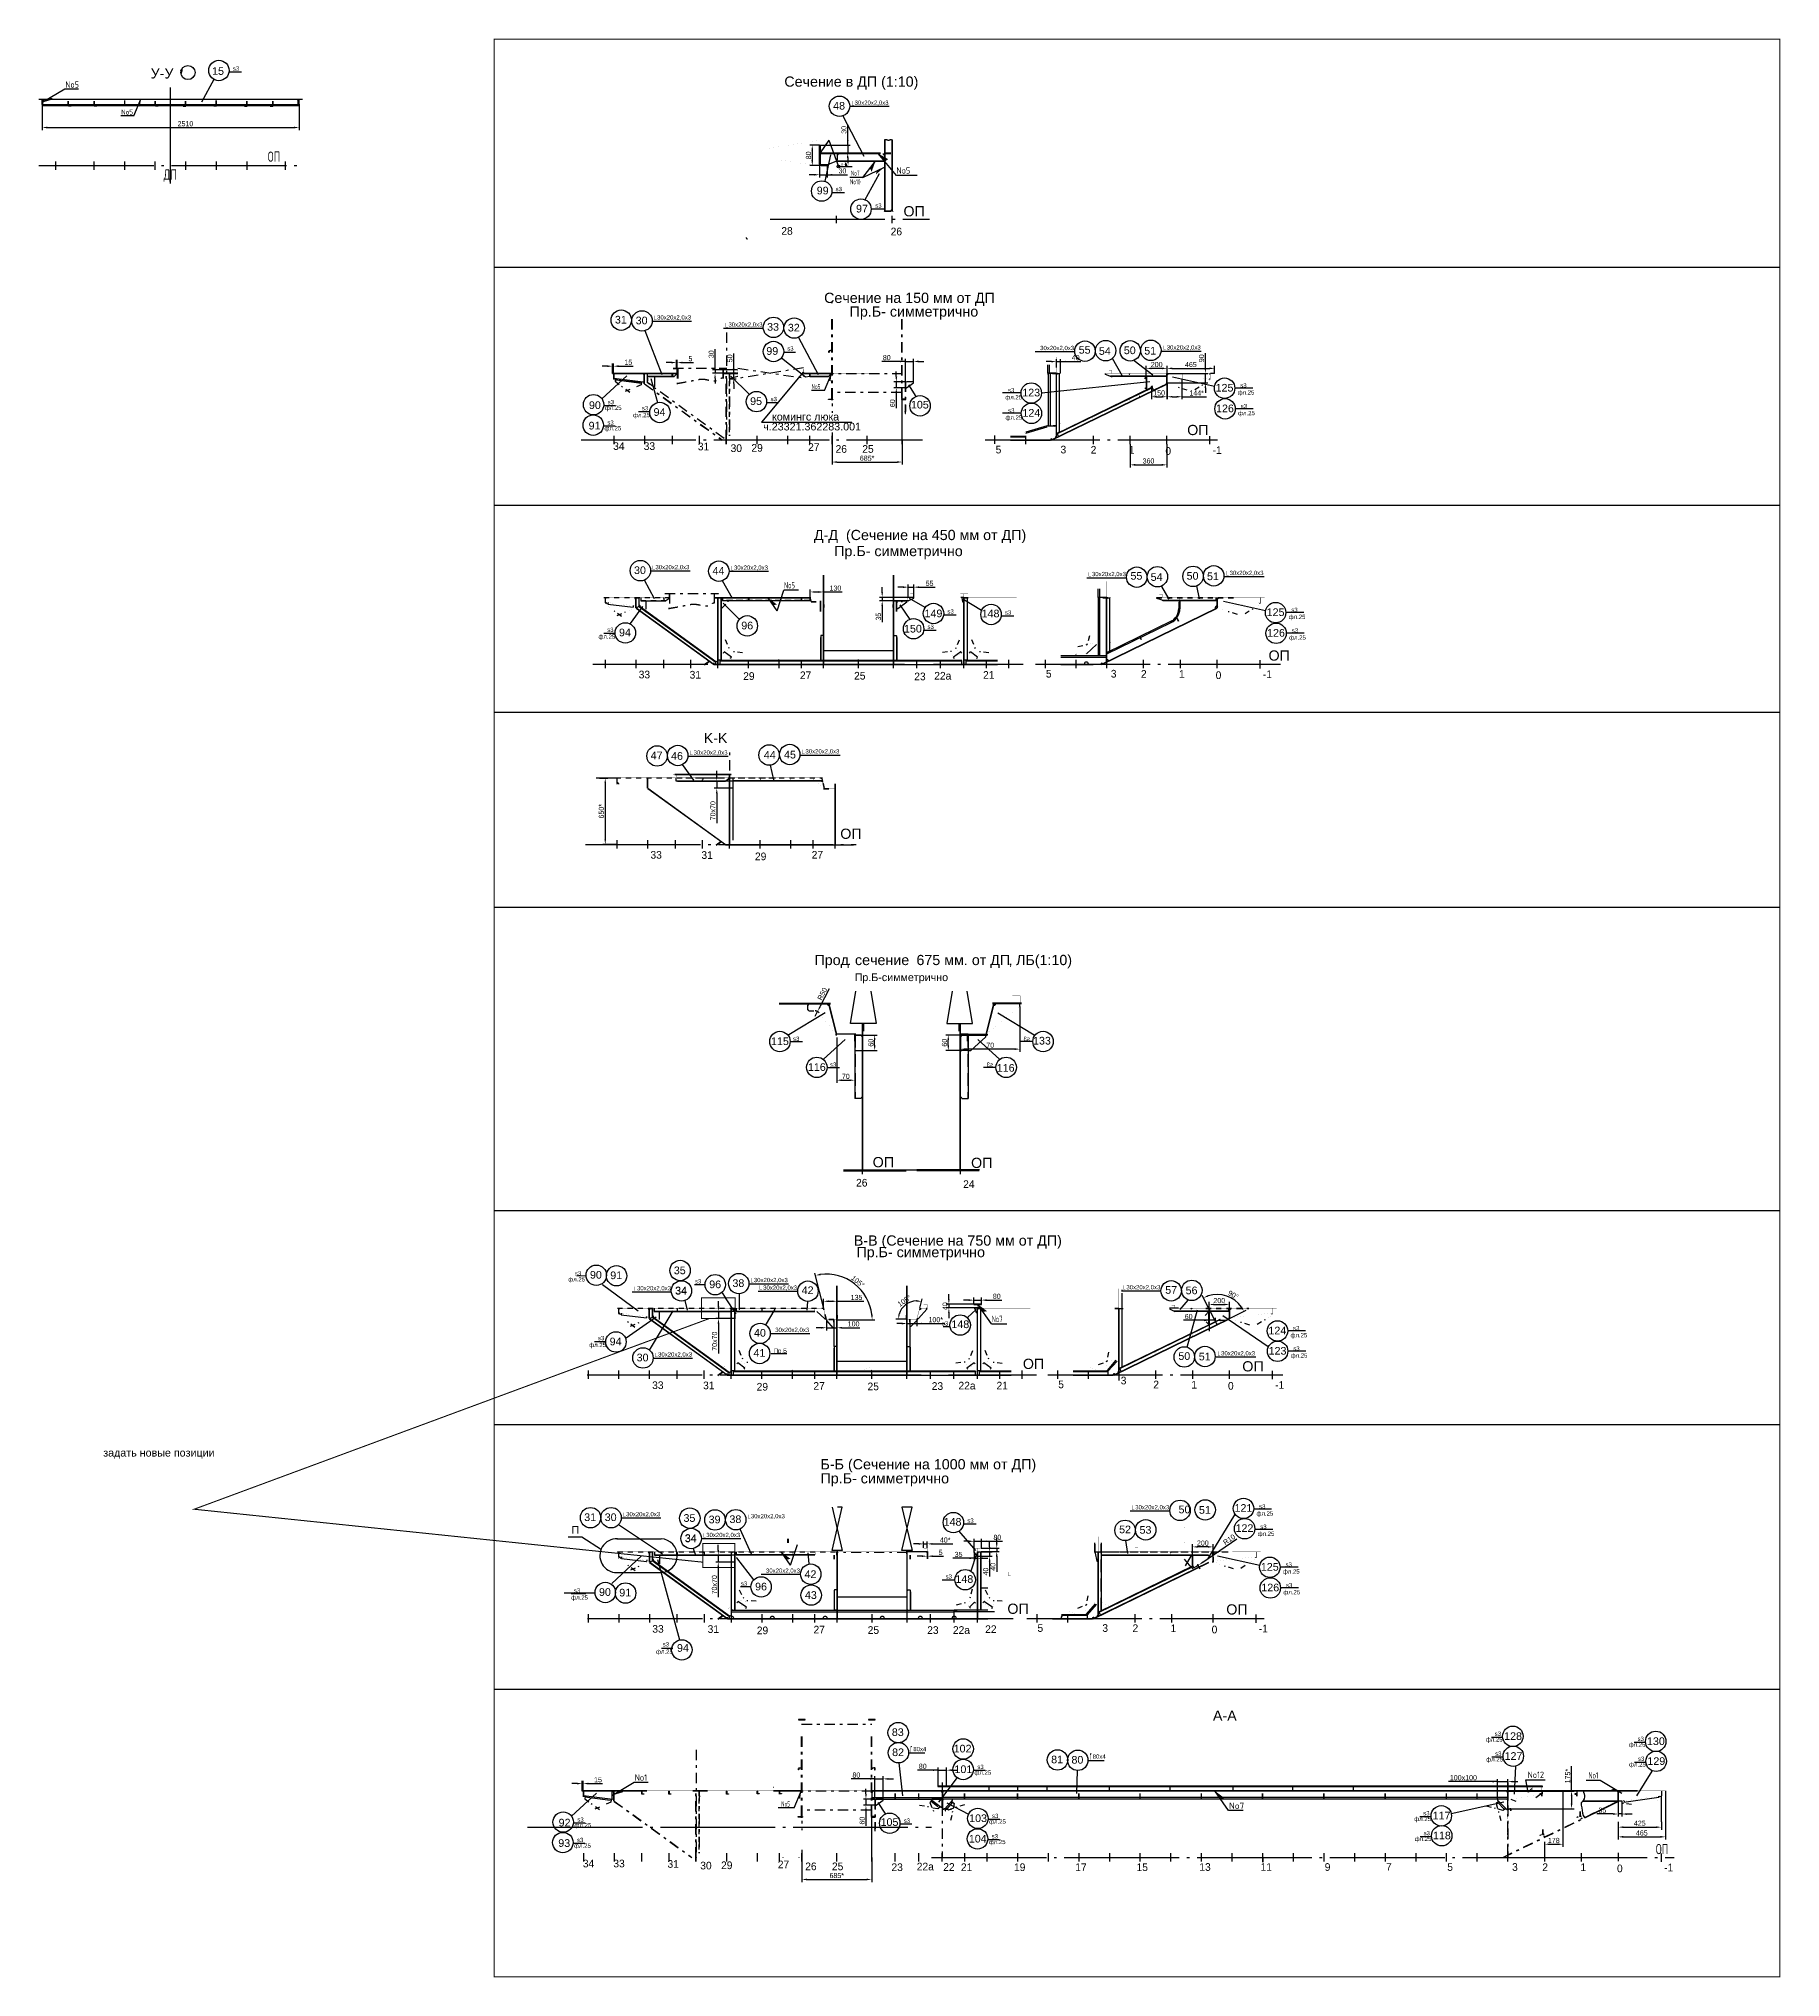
# Model space of a CAD drawing. Header units: millimetres. Extents: x -19561 to 47775, y 28910 to 69910.
# Drawn here: x 16532 to 33587, y 28910 to 47888 of the extents above; entities that cross this region are included whole.
import ezdxf
from ezdxf.enums import TextEntityAlignment as Align

# ---------------------------------------------------------------- set-up
doc = ezdxf.new("R2010")
doc.units = ezdxf.units.MM
doc.header["$MEASUREMENT"] = 0
for name, pattern in [('DASH1', [75, 50, -25]), ('DASH13', [50, 25, -25]), ('DASH2', [1300, 1125, -75, 25, -75]), ('DASH5', [225, 100, -50, 25, -50]), ('DASH6', [25, 12.5, -12.5]), ('K5LT32768', [0]), ('K5LT32769', [0]), ('K5LT32770', [100, 50, -50]), ('K5LT32771', [1300, 1125, -75, 25, -75]), ('K5LT32772', [187.5, 125, -62.5]), ('K5LT32774', [0]), ('K5LT32777', [95.25, 63.5, -31.75]), ('K5LT32779', [25, 12.5, -12.5]), ('K5LT32785', [95.25, 63.5, -31.75]), ('K5LT32791', [97.5, 75, -7.5, 7.5, -7.5]), ('K5LT32792', [90, 40, -20, 10, -20]), ('K5LT32793', [10, 5, -5]), ('K5LT32795', [75, 50, -25]), ('K5LT_THIN', [0])]:
    doc.linetypes.add(name, pattern=pattern)
doc.layers.add('РАЗМЕРЫ', color=3, linetype='Continuous', true_color=0x00ff00)
doc.styles.add('2_5', font='txt.shx', dxfattribs={"height": 2.5})
doc.styles.add('5', font='txt.shx', dxfattribs={"height": 5})
doc.styles.add('Arial', font='arial.ttf')
doc.styles.add('KDIMTEXTSTYLE', font='GOST_AU.SHX', dxfattribs={"width": 0.96, "oblique": 15, "height": 5})
doc.styles.add('KTEXTSTYLE', font='GOST_AU.SHX', dxfattribs={"width": 0.96, "height": 5})
doc.styles.add('style5', font='arial.ttf', dxfattribs={"height": 3})
doc.dimstyles.new('KDIMSTYLE (1.00)', dxfattribs={"dimtxt": 5, "dimasz": 1, "dimexe": 2, "dimexo": 0, "dimgap": 1, "dimtad": 1, "dimtxsty": 'KDIMTEXTSTYLE', "dimsah": 1, "dimcen": 0, "dimdle": 1, "dimadec": 0, "dimazin": 0, "dimtfac": 0.667, "dimtmove": 0, "dimatfit": 3, "dimfxl": 1, "dimtvp": 1, "dimtolj": 1, "dimtzin": 0, "dimarcsym": 0})
doc.dimstyles.new('PB5', dxfattribs={"dimscale": 20, "dimtxt": 2.5, "dimasz": 2.5, "dimexe": 1.25, "dimexo": 0, "dimtad": 1, "dimdec": 0, "dimlfac": 0.25, "dimtxsty": 'Standard', "dimcen": 2.5, "dimclrd": 7, "dimclre": 7, "dimclrt": 4, "dimadec": 0, "dimazin": 0, "dimtfac": 1, "dimtdec": 0, "dimtmove": 0, "dimatfit": 3, "dimfxl": 1.25, "dimarcsym": 0})
doc.dimstyles.new('seatech', dxfattribs={"dimscale": 20, "dimtxt": 2.5, "dimasz": 2.5, "dimexe": 1.25, "dimexo": 0, "dimtad": 1, "dimdec": 0, "dimtxsty": 'Standard', "dimcen": 2.5, "dimclrd": 7, "dimclre": 7, "dimclrt": 4, "dimadec": 0, "dimazin": 0, "dimtfac": 1, "dimtdec": 0, "dimtmove": 0, "dimatfit": 3, "dimfxl": 1.25, "dimarcsym": 0})

msp = doc.modelspace()

# ---------------------------------------------------------------- texts
at = {"color": 0}
for s, height, style, width, p in [('No5', 62.5, '2_5', 0.8, (16792.30492, 47389.34423)), ('No5', 50, '2_5', 0.8, (17340.08011, 47129.88716)), ('ОП', 100, '5', 0.7, (18775.28757, 46653.98388)), ('ДП', 100, '5', 0.7, (17755.13382, 46478.06231)), ('Т1- 3', 25, '2_5', 0.8, (24381.72558, 46636.80873)), ('No1', 62.5, '2_5', 0.8, (22368.98259, 30814.52667)), ('No12', 62.5, '2_5', 0.8, (31113.29443, 30841.4259)), ('ОП', 100, '5', 0.7, (32368.46911, 30084.0932))]:
    msp.add_text(s, height=height, dxfattribs=dict(at, style=style, width=width)).set_placement(p, align=Align.BOTTOM_LEFT)
at = {"color": 21, "style": 'Arial'}
msp.add_text('У-У', height=100, dxfattribs=at).set_placement((17627.9333, 47499.07846))
at = {"color": 2, "style": 'style5'}
for s, p in [('15', (18229.6972, 47534.61252)), ('48', (24311.54117, 47194.26067)), ('99', (24150.8328, 46364.29761)), ('97', (24535.73203, 46187.07939)), ('31', (22174.4372, 45099.9406)), ('30', (22377.73992, 45092.48478)), ('33', (23664.86473, 45029.51045)), ('32', (23868.16745, 45022.05463)), ('99', (23657.15002, 44793.47129)), ('55', (26716.38975, 44805.02893)), ('54', (26913.9214, 44793.41689)), ('50', (27158.15809, 44800.05753)), ('51', (27358.05595, 44795.6182)), ('123', (26163.82177, 44386.48701)), ('125', (28056.92809, 44433.74063)), ('90', (21920.29796, 44262.87827)), ('94', (22552.97693, 44195.99427)), ('95', (23498.58224, 44302.42738)), ('105', (25073.17328, 44268.01559)), ('124', (26165.38825, 44187.70573)), ('126', (28061.32634, 44231.54823)), ('91', (21917.06691, 44062.6876)), ('30', (22361.70233, 42647.36757)), ('44', (23130.4019, 42642.30936)), ('55', (27223.32808, 42592.12932)), ('54', (27420.85973, 42580.51727)), ('50', (27773.31863, 42592.12932)), ('51', (27973.21649, 42587.68998)), ('96', (23411.87109, 42105.8695)), ('150', (25005.65471, 42074.84711)), ('149', (25206.54417, 42224.41235)), ('148', (25765.75039, 42223.36314)), ('125', (28556.78421, 42236.3596)), ('94', (22214.54603, 42037.97286)), ('126', (28561.18247, 42034.1672)), ('47', (22524.41872, 40833.50791)), ('46', (22724.31658, 40829.06858)), ('44', (23633.0824, 40839.33041)), ('45', (23830.752, 40841.896)), ('115', (23703.22742, 38035.92624)), ('133', (26269.08435, 38041.15284)), ('116', (24064.50605, 37782.88531)), ('116', (25913.86062, 37775.04542)), ('35', (22751.25348, 35792.50568)), ('90', (21930.13755, 35749.39979)), ('91', (22128.67702, 35744.24614)), ('96', (23098.04458, 35655.97894)), ('38', (23325.28357, 35667.88085)), ('34', (22764.34791, 35592.94856)), ('42', (24003.16971, 35598.24031)), ('57', (27563.75008, 35600.97559)), ('56', (27763.64794, 35596.53625)), ('148', (25469.75056, 35265.04224)), ('94', (22123.01712, 35096.45204)), ('40', (23536.47902, 35181.49499)), ('124', (28574.68019, 35203.85965)), ('30', (22387.30399, 34939.57112)), ('41', (23531.78916, 34984.65324)), ('50', (27692.31478, 34953.62537)), ('51', (27892.21264, 34949.18604)), ('123', (28576.24667, 35005.07838)), ('задать новые позиции', (17163.53212, 34007.52506)), ('31', (21873.91295, 33375.96642)), ('30', (22074.63363, 33375.96642)), ('35', (22846.05907, 33368.24592)), ('39', (23092.33295, 33353.7612)), ('38', (23296.03382, 33356.33812)), ('148', (25393.52874, 33330.2728)), ('50', (27694.09058, 33451.74235)), ('51', (27893.98844, 33447.30301)), ('121', (28242.05424, 33466.41712)), ('34', (22859.1535, 33168.6888)), ('52', (27112.04795, 33256.41209)), ('53', (27311.94581, 33251.97275)), ('122', (28252.29882, 33269.2083)), ('42', (24031.61198, 32818.34581)), ('148', (25509.01441, 32771.04953)), ('125', (28500.31558, 32890.07484)), ('90', (22018.57614, 32643.17968)), ('91', (22217.11561, 32638.02603)), ('96', (23547.20786, 32697.04412)), ('43', (24035.1381, 32613.97329)), ('126', (28504.71383, 32687.88244)), ('94', (22782.35307, 32096.20739)), ('83', (24886.58171, 31271.4093)), ('82', (24889.13462, 31074.95973)), ('102', (25491.78019, 31110.61571)), ('128', (30882.77105, 31232.83779)), ('130', (32281.66752, 31183.18156)), ('101', (25499.70877, 30908.56547)), ('81', (26446.64774, 31003.99228)), ('80', (26645.37652, 31001.02442)), ('127', (30886.74856, 31038.06763)), ('129', (32285.64503, 30988.4114)), ('92', (21623.12675, 30386.163)), ('105', (24776.00207, 30391.30032)), ('103', (25643.48657, 30429.07659)), ('117', (30182.0843, 30454.85856)), ('93', (21619.8957, 30185.97233)), ('104', (25640.25551, 30228.88592)), ('118', (30186.06181, 30260.0884))]:
    msp.add_text(s, height=75, dxfattribs=at).set_placement(p)
at = {"color": 0}
for s, height, style, p in [('s3', 42, 'style5', (18432.63875, 47575.38574)), ('Сечение в ДП (1:10)', 100, 'Arial', (23833.83444, 47418.59429)), ('30x20x2,0x3', 42, 'style5', (24521.42264, 47241.02311)), ('s3', 42, 'style5', (24335.84876, 46395.62179)), ('s3', 42, 'style5', (24724.05063, 46233.97387)), ('Сечение на 150 мм от ДП', 100, 'Arial', (24223.13881, 45301.35959)), ('30x20x2,0x3', 42, 'style5', (22587.62139, 45139.24722)), ('Пр.Б- симметрично', 100, 'Arial', (24473.31418, 45167.56688)), ('30x20x2,0x3', 42, 'style5', (23286.46883, 45068.86899)), ('s3', 42, 'style5', (23861.98722, 44834.55183)), ('30x20x2,0x3', 42, 'style5', (26339.26099, 44839.42562)), ('30x20x2,0x3', 42, 'style5', (27578.56618, 44845.31846)), ('s3', 42, 'style5', (26023.5983, 44425.96293)), ('фл.25', 42, 'style5', (28272.80207, 44404.48474)), ('s3', 42, 'style5', (28298.55368, 44473.21655)), ('фл.25', 42, 'style5', (22075.36834, 44253.95969)), ('s3', 42, 'style5', (22103.59142, 44309.60644)), ('фл.25', 42, 'style5', (22352.34268, 44182.68882)), ('s3', 42, 'style5', (22437.87866, 44249.78475)), ('s3', 42, 'style5', (23698.947, 44339.70925)), ('фл.25', 42, 'style5', (25997.8467, 44357.23113)), ('s3', 42, 'style5', (26025.16478, 44227.18166)), ('фл.25', 42, 'style5', (28277.20033, 44202.29234)), ('s3', 42, 'style5', (28302.95193, 44271.02415)), ('фл.25', 42, 'style5', (22072.13728, 44053.76902)), ('s3', 42, 'style5', (22100.36036, 44109.41577)), ('фл.25', 42, 'style5', (25999.41318, 44158.44985)), ('Д-Д  (Сечение на 450 мм от ДП)', 100, 'Arial', (24123.75424, 42979.70012)), ('Пр.Б- симметрично', 100, 'Arial', (24322.09758, 42822.29515)), ('30x20x2,0x3', 42, 'style5', (22571.58379, 42694.13001)), ('30x20x2,0x3', 42, 'style5', (23340.28337, 42689.0718)), ('30x20x2,0x3', 42, 'style5', (26846.19932, 42626.52601)), ('30x20x2,0x3', 42, 'style5', (28193.72672, 42637.39024)), ('s3', 42, 'style5', (25235.84603, 42110.04411)), ('s3', 42, 'style5', (25430.70941, 42259.60936)), ('s3', 42, 'style5', (25994.32538, 42250.18772)), ('фл.25', 42, 'style5', (28772.6582, 42207.10371)), ('s3', 42, 'style5', (28798.4098, 42275.83552)), ('фл.25', 42, 'style5', (22013.65041, 42013.45762)), ('s3', 42, 'style5', (22099.18639, 42080.55355)), ('фл.25', 42, 'style5', (28777.05645, 42004.91131)), ('s3', 42, 'style5', (28802.80806, 42073.64312)), ('ОП', 100, 'Arial', (28575.34809, 41799.74986)), ('30x20x2,0x3', 42, 'style5', (22944.82681, 40878.76884)), ('30x20x2,0x3', 42, 'style5', (24040.49415, 40890.66975)), ('Прод', 100, 'Arial', (24129.08097, 38818.80023)), ('675 мм. ', 100, 'Arial', (25127.4498, 38818.80023)), ('от ДП', 100, 'Arial', (25669.92668, 38818.80023)), ('ЛБ(1:10)', 100, 'Arial', (26103.2397, 38818.80023)), ('. ', 100, 'Arial', (24451.63597, 38818.80023)), ('сечение ', 100, 'Arial', (24525.86602, 38818.80023)), (', ', 100, 'Arial', (26029.00965, 38818.80023)), ('s3', 42, 'style5', (23919.36832, 38076.64746)), ('s3', 42, 'style5', (24280.64695, 37823.60653)), ('В-В (Сечение на 750 мм от ДП)', 100, 'Arial', (24514.22383, 36072.50274)), ('Пр.Б- симметрично', 100, 'Arial', (24539.7859, 35959.02611)), ('фл.25', 42, 'style5', (21718.05117, 35721.44149)), ('s3', 42, 'style5', (21783.42895, 35779.08406)), ('s3', 42, 'style5', (22958.58946, 35701.78762)), ('30x20x2,0x3', 42, 'style5', (23535.16504, 35714.64329)), ('30x20x2,0x3', 42, 'style5', (23626.2669, 35640.12191)), ('30x20x2,0x3', 42, 'style5', (27183.30011, 35644.25931)), ('30x20x2,0x3', 42, 'style5', (22390.73761, 35634.62024)), ('s3', 42, 'style5', (25376.48976, 35289.81959)), ('фл.25', 42, 'style5', (21923.15683, 35079.29184)), ('s3', 42, 'style5', (22008.69281, 35146.38777)), ('30x20x2,0x3', 42, 'style5', (23744.11222, 35226.60444)), ('фл.25', 42, 'style5', (28790.55417, 35174.60377)), ('s3', 42, 'style5', (28816.30578, 35243.33557)), ('30x20x2,0x3', 42, 'style5', (22597.18546, 34986.33356)), ('Пр.Б', 42, 'style5', (23729.94337, 35022.43609)), ('30x20x2,0x3', 42, 'style5', (28110.97002, 34997.57199)), ('ОП', 100, 'Arial', (28318.54566, 34840.7513)), ('фл.25', 42, 'style5', (28792.12065, 34975.82249)), ('s3', 42, 'style5', (28817.87226, 35044.5543)), ('Б-Б (Сечение на 1000 мм от ДП)', 100, 'Arial', (24188.26483, 33882.10933)), ('Пр.Б- симметрично', 100, 'Arial', (24188.26483, 33744.49026)), ('30x20x2,0x3', 42, 'style5', (22284.5151, 33422.72886)), ('30x20x2,0x3', 42, 'style5', (23505.91529, 33403.10056)), ('s3', 42, 'style5', (25625.39613, 33359.53313)), ('30x20x2,0x3', 42, 'style5', (27270.11663, 33490.38691)), ('фл.25', 42, 'style5', (28457.51205, 33429.14824)), ('s3', 42, 'style5', (28483.26365, 33497.88004)), ('34', 75, 'style5', (22858.84829, 33172.04474)), ('30x20x2,0x3', 42, 'style5', (23068.72975, 33218.80718)), ('фл.25', 42, 'style5', (28468.74027, 33230.91103)), ('s3', 42, 'style5', (28494.49188, 33299.64284)), ('30x20x2,0x3', 42, 'style5', (23654.18113, 32869.28848)), ('s3', 42, 'style5', (25413.13351, 32811.76301)), ('фл.25', 42, 'style5', (28716.18956, 32860.81896)), ('s3', 42, 'style5', (28741.94117, 32929.55076)), ('фл.25', 42, 'style5', (21746.35634, 32605.9108)), ('s3', 42, 'style5', (21772.10795, 32674.6426)), ('s3', 42, 'style5', (23407.75274, 32742.8528)), ('фл.25', 42, 'style5', (28720.58782, 32658.62656)), ('s3', 42, 'style5', (28746.33942, 32727.35837)), ('ОП', 100, 'Arial', (28161.52875, 32460.76613)), ('фл.25', 42, 'style5', (22577.39935, 32076.40312)), ('s3', 42, 'style5', (22642.83546, 32148.16058)), ('s3', 42, 'style5', (30790.56362, 31272.52099)), ('80x4', 42, 'style5', (25096.7438, 31123.01079)), ('фл.25', 42, 'style5', (30703.41553, 31216.87424)), ('фл.25', 42, 'style5', (32102.31201, 31167.21801)), ('s3', 42, 'style5', (32189.4601, 31222.86476)), ('фл.25', 42, 'style5', (25695.31306, 30892.60192)), ('s3', 42, 'style5', (25723.53614, 30948.24867)), ('80x4', 42, 'style5', (26853.73221, 31049.07547)), ('фл.25', 42, 'style5', (30707.39304, 31022.10408)), ('s3', 42, 'style5', (30794.54113, 31077.75083)), ('фл.25', 42, 'style5', (32106.28952, 30972.44785)), ('s3', 42, 'style5', (32193.43761, 31028.0946)), ('фл.25', 42, 'style5', (21778.19713, 30377.24442)), ('s3', 42, 'style5', (21806.42021, 30432.89118)), ('s3', 42, 'style5', (25003.62797, 30421.77116)), ('фл.25', 42, 'style5', (25839.09085, 30413.11304)), ('s3', 42, 'style5', (25867.31393, 30468.75979)), ('фл.25', 42, 'style5', (30002.72878, 30438.89501)), ('s3', 42, 'style5', (30089.87687, 30494.54176)), ('фл.25', 42, 'style5', (21774.96608, 30177.05375)), ('s3', 42, 'style5', (21803.18916, 30232.7005)), ('фл.25', 42, 'style5', (25835.8598, 30212.92237)), ('s3', 42, 'style5', (25864.08288, 30268.56912)), ('фл.25', 42, 'style5', (30006.70629, 30244.12485)), ('s3', 42, 'style5', (30093.85438, 30299.7716))]:
    msp.add_text(s, height=height, dxfattribs=dict(at, style=style)).set_placement(p)
at = {"color": 0, "style": 'KTEXTSTYLE'}
for s, height, width, p in [('No10', 50, 0.765, (24476.65358, 46462.53461)), ('No7', 50, 0.765, (24485.63944, 46547.28704)), ('No5', 62.5, 0.965, (24931.79311, 46567.03696)), ('No5', 50, 0.765, (24100.76653, 44457.39893)), ('No5', 62.5, 0.765, (23830.31346, 42506.41789)), ('No7', 62.5, 0.765, (25865.06223, 35322.94332)), ('No1', 62.5, 0.765, (31708.34055, 30855.03813)), ('No5', 50, 0.765, (23803.59532, 30580.68367))]:
    msp.add_text(s, height=height, dxfattribs=dict(at, width=width)).set_placement(p)
at = {"color": 0}
for s, height, style, p in [('ОП', 100, 'Arial', (25000.2129, 46118.94509)), ('ОП', 100, 'Arial', (27778.97535, 43977.56459)), ('ОП', 100, 'Arial', (24381.33137, 40024.82316)), ('ОП', 100, 'Arial', (24698.65713, 36809.55293)), ('ОП', 100, 'Arial', (25662.23561, 36802.98959)), ('ОП', 100, 'Arial', (26169.58565, 34835.27724)), ('ОП', 100, 'Arial', (26017.99729, 32437.46996)), ('A-A', 100, 'Arial', (28030.95117, 31391.13988)), ('No7', 62.5, '2_5', (28189.08647, 30538.58048))]:
    msp.add_text(s, height=height, dxfattribs=dict(at, style=style)).set_placement(p, align=Align.BOTTOM_LEFT)
at = {"color": 0, "linetype": 'Continuous'}
for s, p in [('28', (23859.95934, 46043.94537)), ('26', (24930.73083, 46038.14437)), ('34', (22213.38055, 43937.34951)), ('33', (22512.04385, 43937.34951)), ('31', (23042.18932, 43933.20165)), ('30', (23363.30167, 43917.26337)), ('29', (23566.87948, 43920.21384)), ('27', (24122.439, 43927.77149)), ('26', (24391.20388, 43909.36224)), ('25', (24652.82526, 43909.36224)), ('5', (25930.85037, 43903.26575)), ('3', (26566.13162, 43903.26575)), ('2', (26861.68385, 43901.59505)), ('1', (27234.29509, 43900.51773)), ('0', (27593.09017, 43889.18087)), ('-1', (28072.06269, 43897.75478)), ('33', (22463.22977, 41700.85391)), ('31', (22961.86369, 41698.95693)), ('29', (23486.55385, 41685.96912)), ('27', (24042.11337, 41693.52677)), ('25', (24572.49963, 41689.15545)), ('23', (25161.8456, 41682.58359)), ('22a', (25385.43409, 41689.15545)), ('21', (25835.43409, 41696.96833)), ('5', (26423.2425, 41709.02102)), ('3', (27058.52375, 41709.02102)), ('2', (27354.07598, 41707.35032)), ('1', (27726.68722, 41706.273)), ('0', (28085.4823, 41694.93615)), ('-1', (28564.45482, 41703.51006)), ('33', (22578.43405, 39935.56794)), ('31', (23077.06797, 39933.67095)), ('29', (23601.75813, 39920.68314)), ('27', (24157.31765, 39936.34481)), ('26', (24592.08755, 36725.75242)), ('24', (25640.43819, 36712.3207)), ('33', (22594.95078, 34743.13263)), ('31', (23093.5847, 34741.23564)), ('27', (24173.83438, 34735.80549)), ('25', (24704.22064, 34731.43416)), ('23', (25332.93874, 34735.19159)), ('22a', (25622.70671, 34739.35694)), ('21', (25967.15511, 34739.24704)), ('5', (26543.68974, 34751.29974)), ('3', (27155.90586, 34789.01701)), ('2', (27474.52321, 34749.62904)), ('1', (27847.13445, 34748.55172)), ('0', (28205.92953, 34737.21487)), ('-1', (28684.90206, 34745.78878)), ('29', (23618.27486, 34728.24783)), ('33', (22596.40711, 32357.82926)), ('31', (23138.45268, 32355.93228)), ('29', (23619.73118, 32342.94446)), ('27', (24175.29071, 32350.50212)), ('25', (24705.67697, 32346.1308)), ('23', (25288.61143, 32346.1308)), ('22a', (25567.89943, 32346.36124)), ('22', (25856.21192, 32354.9953)), ('5', (26340.52929, 32365.99637)), ('3', (26975.81053, 32365.99637)), ('2', (27271.36276, 32364.32567)), ('1', (27643.974, 32363.24835)), ('0', (28046.18074, 32351.9115)), ('-1', (28525.15326, 32360.48541)), ('34', (21916.20935, 30060.63424)), ('33', (22214.87265, 30060.63424)), ('31', (22745.01811, 30056.48638)), ('30', (23066.13046, 30040.5481)), ('29', (23269.70827, 30043.49857)), ('27', (23825.26779, 30051.05623)), ('26', (24094.03268, 30032.64697)), ('25', (24355.65406, 30032.64697)), ('23', (24938.58852, 30024.31521)), ('22a', (25214.16412, 30030.86917)), ('22', (25445.8888, 30026.50013)), ('21', (25618.58852, 30024.31521)), ('19', (26138.58852, 30024.31521)), ('17', (26738.58852, 30024.31521)), ('15', (27338.58852, 30024.31521)), ('13', (27953.55587, 30026.55048)), ('11', (28553.55587, 30026.55048)), ('9', (29153.55587, 30026.55048)), ('7', (29753.55587, 30026.55048)), ('5', (30353.55587, 30026.55048)), ('3', (30988.83711, 30026.55048)), ('2', (31284.38934, 30024.87978)), ('1', (31657.00059, 30023.80246)), ('0', (32015.79567, 30012.46561)), ('-1', (32494.76819, 30021.03951))]:
    msp.add_text(s, height=75, dxfattribs=at).set_placement(p, align=Align.TOP_CENTER)
at = {"color": 0, "linetype": 'Continuous', "style": 'Arial'}
for s, p in [('ч.23321.362283.001', (24105.63832, 44128.29279)), ('комингс люка', (24041.94302, 44225.33694)), ('Пр.Б-симметрично', (24979.95708, 38736.94847)), ('П', (21787.95752, 33327.51818))]:
    msp.add_text(s, height=75, dxfattribs=at).set_placement(p, align=Align.TOP_CENTER)
at = {"color": 4, "style": 'Arial'}
msp.add_text('K-K', height=100, dxfattribs=at).set_placement((23160.70101, 41091.89519), align=Align.TOP_CENTER)
at = {"color": 0, "style": 'style5', "text_generation_flag": 2}
for p in [(26238.24353, 38076.64746), (25876.9649, 37823.60653)]:
    msp.add_text('s3', height=42, dxfattribs=at).set_placement(p)
at = {"color": 5, "style": 'style5'}
msp.add_text('34', height=75, dxfattribs=at).set_placement((22764.0427, 35596.30451))

# ---------------------------------------------------------------- blocks, each defined once
blk = doc.blocks.new('*D2118')
at = {"color": 7, "lineweight": -2}
for p, q in [((31543, 30733), (31543, 30975)), ((30920, 30733), (31568, 30733)), ((30921, 30559), (31568, 30559)), ((31543, 30683), (31543, 30609))]:
    blk.add_line(p, q, dxfattribs=at)
at = {"color": 7}
for points in [[(31551, 30683), (31535, 30683), (31543, 30733)], [(31535, 30609), (31551, 30609), (31543, 30559)]]:
    blk.add_solid(points, dxfattribs=at)
at = {"layer": 'Defpoints', "color": 0}
for p in [(30920, 30733), (30921, 30559), (31543, 30559)]:
    blk.add_point(p, dxfattribs=at)
at = {"color": 4, "ltscale": 20, "insert": (31505, 30879), "char_height": 50, "attachment_point": 5, "rotation": 90}
blk.add_mtext('175*', dxfattribs=at)
blk = doc.blocks.new('*D2120')
at = {"color": 7, "lineweight": -2}
for p, q in [((24004, 30083), (24004, 29842)), ((24690, 30083), (24690, 29842)), ((24054, 29867), (24640, 29867))]:
    blk.add_line(p, q, dxfattribs=at)
at = {"color": 7}
for points in [[(24054, 29875), (24054, 29859), (24004, 29867)], [(24640, 29859), (24640, 29875), (24690, 29867)]]:
    blk.add_solid(points, dxfattribs=at)
at = {"layer": 'Defpoints', "color": 0}
for p in [(24004, 30083), (24690, 30083), (24690, 29867)]:
    blk.add_point(p, dxfattribs=at)
at = {"color": 4, "ltscale": 20, "insert": (24347, 29905), "char_height": 50, "attachment_point": 5}
blk.add_mtext('685*', dxfattribs=at)
blk = doc.blocks.new('*D2122')
at = {"color": 7, "lineweight": -2}
for p, q in [((21803, 30806), (21753, 30806)), ((21853, 30733), (21853, 30831)), ((21853, 30806), (21863, 30806)), ((21863, 30733), (21863, 30831)), ((21913, 30806), (22054, 30806))]:
    blk.add_line(p, q, dxfattribs=at)
at = {"color": 7}
for points in [[(21803, 30797), (21803, 30814), (21853, 30806)], [(21913, 30814), (21913, 30797), (21863, 30806)]]:
    blk.add_solid(points, dxfattribs=at)
at = {"layer": 'Defpoints', "color": 0}
for p in [(21863, 30806), (21853, 30733), (21863, 30733)]:
    blk.add_point(p, dxfattribs=at)
at = {"color": 4, "ltscale": 20, "insert": (22009, 30843), "char_height": 50, "attachment_point": 5}
blk.add_mtext('15', dxfattribs=at)
blk = doc.blocks.new('*D2170')
at = {"color": 7, "lineweight": -2}
for p, q in [((30818, 30825), (30338, 30825)), ((30768, 30825), (30718, 30825)), ((30818, 30653), (30818, 30850)), ((30818, 30825), (30918, 30825)), ((30918, 30653), (30918, 30850)), ((30968, 30825), (31018, 30825))]:
    blk.add_line(p, q, dxfattribs=at)
at = {"color": 7}
for points in [[(30768, 30817), (30768, 30833), (30818, 30825)], [(30968, 30833), (30968, 30817), (30918, 30825)]]:
    blk.add_solid(points, dxfattribs=at)
at = {"layer": 'Defpoints', "color": 0}
for p in [(30918, 30825), (30818, 30653), (30918, 30653)]:
    blk.add_point(p, dxfattribs=at)
at = {"color": 4, "ltscale": 20, "insert": (30484, 30863), "char_height": 50, "attachment_point": 5}
blk.add_mtext('100х100', dxfattribs=at)
blk = doc.blocks.new('*D2145')
at = {"color": 7, "lineweight": -2}
for p, q in [((24721, 30852), (24489, 30852)), ((24671, 30852), (24621, 30852)), ((24721, 30645), (24721, 30877)), ((24721, 30852), (24802, 30852)), ((24802, 30653), (24802, 30877)), ((24852, 30852), (24902, 30852))]:
    blk.add_line(p, q, dxfattribs=at)
at = {"color": 7}
for points in [[(24671, 30843), (24671, 30860), (24721, 30852)], [(24852, 30860), (24852, 30843), (24802, 30852)]]:
    blk.add_solid(points, dxfattribs=at)
at = {"layer": 'Defpoints', "color": 0}
for p in [(24802, 30852), (24721, 30645), (24802, 30653)]:
    blk.add_point(p, dxfattribs=at)
at = {"color": 4, "ltscale": 20, "insert": (24539, 30889), "char_height": 50, "attachment_point": 5}
blk.add_mtext('80', dxfattribs=at)
blk = doc.blocks.new('*D2146')
at = {"color": 7, "lineweight": -2}
for p, q in [((24633, 30704), (24633, 30754)), ((24721, 30654), (24608, 30654)), ((24721, 30593), (24608, 30593)), ((24633, 30654), (24633, 30593)), ((24633, 30543), (24633, 30393))]:
    blk.add_line(p, q, dxfattribs=at)
at = {"color": 7}
for points in [[(24625, 30704), (24641, 30704), (24633, 30654)], [(24641, 30543), (24625, 30543), (24633, 30593)]]:
    blk.add_solid(points, dxfattribs=at)
at = {"layer": 'Defpoints', "color": 0}
for p in [(24633, 30593), (24721, 30654), (24721, 30593)]:
    blk.add_point(p, dxfattribs=at)
at = {"color": 4, "ltscale": 20, "insert": (24596, 30443), "char_height": 50, "attachment_point": 5, "rotation": 90}
blk.add_mtext('60', dxfattribs=at)
blk = doc.blocks.new('*D2147')
at = {"color": 7, "linetype": 'Continuous', "lineweight": -2}
for p, q in [((31999, 30634), (31999, 30483)), ((32035, 30634), (32035, 30483)), ((31949, 30508), (31791, 30508)), ((32035, 30508), (31999, 30508)), ((32085, 30508), (32135, 30508))]:
    blk.add_line(p, q, dxfattribs=at)
at = {"color": 7}
for points in [[(31949, 30499), (31949, 30516), (31999, 30508)], [(32085, 30516), (32085, 30499), (32035, 30508)]]:
    blk.add_solid(points, dxfattribs=at)
at = {"layer": 'Defpoints', "color": 0}
for p in [(31999, 30634), (32035, 30634), (31999, 30508)]:
    blk.add_point(p, dxfattribs=at)
at = {"color": 4, "ltscale": 20, "insert": (31845, 30545), "char_height": 50, "attachment_point": 5}
blk.add_mtext('35', dxfattribs=at)
blk = doc.blocks.new('*D2149')
at = {"color": 7, "linetype": 'Continuous', "lineweight": -2}
for p, q in [((31999, 30431), (31999, 30354)), ((32049, 30379), (32373, 30379)), ((32423, 30431), (32423, 30354))]:
    blk.add_line(p, q, dxfattribs=at)
at = {"color": 7}
for points in [[(32049, 30387), (32049, 30371), (31999, 30379)], [(32373, 30371), (32373, 30387), (32423, 30379)]]:
    blk.add_solid(points, dxfattribs=at)
at = {"layer": 'Defpoints', "color": 0}
for p in [(31999, 30431), (32423, 30431), (32423, 30379)]:
    blk.add_point(p, dxfattribs=at)
at = {"color": 4, "ltscale": 20, "insert": (32211, 30417), "char_height": 50, "attachment_point": 5}
blk.add_mtext('425', dxfattribs=at)
blk = doc.blocks.new('*D2179')
at = {"color": 7, "linetype": 'Continuous', "lineweight": -2}
for p, q in [((31458, 30736), (31458, 30187)), ((31280, 30123), (31280, 30237)), ((31330, 30212), (31408, 30212))]:
    blk.add_line(p, q, dxfattribs=at)
at = {"color": 7}
for points in [[(31330, 30220), (31330, 30203), (31280, 30212)], [(31408, 30203), (31408, 30220), (31458, 30212)]]:
    blk.add_solid(points, dxfattribs=at)
at = {"layer": 'Defpoints', "color": 0}
for p in [(31458, 30736), (31458, 30212), (31280, 30123)]:
    blk.add_point(p, dxfattribs=at)
at = {"color": 4, "ltscale": 20, "insert": (31369, 30249), "char_height": 50, "attachment_point": 5}
blk.add_mtext('178', dxfattribs=at)
blk = doc.blocks.new('*D2155')
at = {"color": 7, "lineweight": -2}
for p, q in [((25339, 30937), (25139, 30937)), ((25289, 30937), (25239, 30937)), ((25339, 30777), (25339, 30962)), ((25339, 30937), (25423, 30937)), ((25423, 30777), (25423, 30962)), ((25473, 30937), (25523, 30937))]:
    blk.add_line(p, q, dxfattribs=at)
at = {"color": 7}
for points in [[(25289, 30929), (25289, 30946), (25339, 30937)], [(25473, 30946), (25473, 30929), (25423, 30937)]]:
    blk.add_solid(points, dxfattribs=at)
at = {"layer": 'Defpoints', "color": 0}
for p in [(25423, 30937), (25339, 30777), (25423, 30777)]:
    blk.add_point(p, dxfattribs=at)
at = {"color": 4, "ltscale": 20, "insert": (25189, 30975), "char_height": 50, "attachment_point": 5}
blk.add_mtext('80', dxfattribs=at)
blk = doc.blocks.new('KDIMARROW_00')
at = {"layer": 'РАЗМЕРЫ', "color": 0, "linetype": 'K5LT_THIN', "lineweight": 18}
blk.add_line((0, 0), (-1, 0), dxfattribs=at)
blk = doc.blocks.new('*D2185')
at = {"color": 0, "lineweight": -2}
blk.add_line((22446, 42330), (22323, 42163), dxfattribs=at)
at = {"layer": 'Defpoints', "color": 0}
for p in [(22447, 42331), (22322, 42163), (22322, 42163)]:
    blk.add_point(p, dxfattribs=at)
at = {"color": 0, "lineweight": -2}
for p, rotation in [((22447, 42331), 53.56854269248219), ((22322, 42163), 233.5685426924822)]:
    blk.add_blockref('KDIMARROW_00', p, dxfattribs=dict(at, rotation=rotation))
at = {"color": 7, "ltscale": 20, "insert": (22384, 42248), "char_height": 5, "attachment_point": 5, "rotation": 53.5685, "style": 'KDIMTEXTSTYLE'}
blk.add_mtext('\\A1;\\H0.5;\\W0.965;\\Q0;\\Q0; \\H0.5;\\W0.965;\\Q0;', dxfattribs=at)
blk = doc.blocks.new('*D2186')
at = {"color": 0, "lineweight": -2}
blk.add_line((22562, 42405), (22463, 42588), dxfattribs=at)
at = {"layer": 'Defpoints', "color": 0}
for p in [(22463, 42589), (22464, 42590), (22564, 42404)]:
    blk.add_point(p, dxfattribs=at)
at = {"color": 0, "lineweight": -2}
for p, rotation in [((22463, 42589), 118.4157366245276), ((22563, 42404), 298.4157366245276)]:
    blk.add_blockref('KDIMARROW_00', p, dxfattribs=dict(at, rotation=rotation))
at = {"color": 7, "ltscale": 20, "insert": (22537, 42454), "char_height": 5, "attachment_point": 5, "rotation": 298.4157, "style": 'KDIMTEXTSTYLE'}
blk.add_mtext('\\A1;\\H0.5;\\W0.965;\\Q0;\\Q0; \\H0.5;\\W0.965;\\Q0;', dxfattribs=at)
blk = doc.blocks.new('*D2187')
at = {"color": 0, "lineweight": -2}
blk.add_line((23326, 42408), (23229, 42581), dxfattribs=at)
at = {"layer": 'Defpoints', "color": 0}
for p in [(23228, 42582), (23228, 42582), (23326, 42408)]:
    blk.add_point(p, dxfattribs=at)
at = {"color": 0, "lineweight": -2}
for p, rotation in [((23228, 42582), 119.3213299496501), ((23326, 42408), 299.3213299496501)]:
    blk.add_blockref('KDIMARROW_00', p, dxfattribs=dict(at, rotation=rotation))
at = {"color": 7, "ltscale": 20, "insert": (23306, 42446), "char_height": 5, "attachment_point": 5, "rotation": 299.3213, "style": 'KDIMTEXTSTYLE'}
blk.add_mtext('\\A1;\\H0.5;\\W0.965;\\Q0;\\Q0; \\H0.5;\\W0.965;\\Q0;', dxfattribs=at)
blk = doc.blocks.new('*D2188')
at = {"color": 0, "lineweight": -2}
blk.add_line((23235, 42363), (23386, 42211), dxfattribs=at)
at = {"layer": 'Defpoints', "color": 0}
for p in [(23234, 42363), (23387, 42211), (23387, 42211)]:
    blk.add_point(p, dxfattribs=at)
at = {"color": 0, "lineweight": -2}
for p, rotation in [((23234, 42363), 135), ((23387, 42211), 315)]:
    blk.add_blockref('KDIMARROW_00', p, dxfattribs=dict(at, rotation=rotation))
at = {"color": 7, "ltscale": 20, "insert": (23311, 42289), "char_height": 5, "attachment_point": 5, "rotation": 315, "style": 'KDIMTEXTSTYLE'}
blk.add_mtext('\\A1;\\H0.5;\\W0.965;\\Q0;\\Q0; \\H0.5;\\W0.965;\\Q0;', dxfattribs=at)
blk = doc.blocks.new('*D2191')
at = {"color": 7, "linetype": 'Continuous', "lineweight": -2}
for p, q in [((24088, 42416), (24088, 42497)), ((24138, 42472), (24168, 42472)), ((24218, 42381), (24218, 42497)), ((24218, 42472), (24401, 42472))]:
    blk.add_line(p, q, dxfattribs=at)
at = {"color": 7}
for points in [[(24138, 42480), (24138, 42463), (24088, 42472)], [(24168, 42463), (24168, 42480), (24218, 42472)]]:
    blk.add_solid(points, dxfattribs=at)
at = {"layer": 'Defpoints', "color": 0}
for p in [(24088, 42416), (24218, 42472), (24218, 42381)]:
    blk.add_point(p, dxfattribs=at)
at = {"color": 4, "ltscale": 20, "insert": (24334, 42509), "char_height": 50, "attachment_point": 5}
blk.add_mtext('130', dxfattribs=at)
blk = doc.blocks.new('*D2189')
at = {"color": 7, "linetype": 'Continuous', "lineweight": -2}
for p, q in [((24996, 42519), (24946, 42519)), ((25046, 42418), (25046, 42544)), ((25046, 42519), (25102, 42519)), ((25102, 42417), (25102, 42544)), ((25152, 42519), (25310, 42519))]:
    blk.add_line(p, q, dxfattribs=at)
at = {"color": 7}
for points in [[(24996, 42510), (24996, 42527), (25046, 42519)], [(25152, 42527), (25152, 42510), (25102, 42519)]]:
    blk.add_solid(points, dxfattribs=at)
at = {"layer": 'Defpoints', "color": 0}
for p in [(25102, 42519), (25046, 42418), (25102, 42417)]:
    blk.add_point(p, dxfattribs=at)
at = {"color": 4, "ltscale": 20, "insert": (25256, 42556), "char_height": 50, "attachment_point": 5}
blk.add_mtext('55', dxfattribs=at)
blk = doc.blocks.new('*D2190')
at = {"color": 7, "linetype": 'Continuous', "lineweight": -2}
for p, q in [((24792, 42469), (24792, 42519)), ((25050, 42419), (24767, 42419)), ((25046, 42385), (24767, 42385)), ((24792, 42419), (24792, 42385)), ((24792, 42335), (24792, 42176))]:
    blk.add_line(p, q, dxfattribs=at)
at = {"color": 7}
for points in [[(24784, 42469), (24800, 42469), (24792, 42419)], [(24800, 42335), (24784, 42335), (24792, 42385)]]:
    blk.add_solid(points, dxfattribs=at)
at = {"layer": 'Defpoints', "color": 0}
for p in [(24792, 42385), (25046, 42385), (25050, 42419)]:
    blk.add_point(p, dxfattribs=at)
at = {"color": 4, "ltscale": 20, "insert": (24755, 42230), "char_height": 50, "attachment_point": 5, "rotation": 90}
blk.add_mtext('35', dxfattribs=at)
blk = doc.blocks.new('*D2192')
at = {"color": 7, "lineweight": -2}
for p, q in [((24301, 43960), (24301, 43719)), ((24987, 43960), (24987, 43719)), ((24351, 43744), (24937, 43744))]:
    blk.add_line(p, q, dxfattribs=at)
at = {"color": 7}
for points in [[(24351, 43752), (24351, 43735), (24301, 43744)], [(24937, 43735), (24937, 43752), (24987, 43744)]]:
    blk.add_solid(points, dxfattribs=at)
at = {"layer": 'Defpoints', "color": 0}
for p in [(24301, 43960), (24987, 43960), (24987, 43744)]:
    blk.add_point(p, dxfattribs=at)
at = {"color": 4, "ltscale": 20, "insert": (24644, 43781), "char_height": 50, "attachment_point": 5}
blk.add_mtext('685*', dxfattribs=at)
blk = doc.blocks.new('*D2193')
at = {"color": 7, "lineweight": -2}
for p, q in [((22100, 44682), (22050, 44682)), ((22150, 44610), (22150, 44707)), ((22150, 44682), (22160, 44682)), ((22160, 44610), (22160, 44707)), ((22210, 44682), (22352, 44682))]:
    blk.add_line(p, q, dxfattribs=at)
at = {"color": 7}
for points in [[(22100, 44674), (22100, 44691), (22150, 44682)], [(22210, 44691), (22210, 44674), (22160, 44682)]]:
    blk.add_solid(points, dxfattribs=at)
at = {"layer": 'Defpoints', "color": 0}
for p in [(22150, 44610), (22160, 44682), (22160, 44610)]:
    blk.add_point(p, dxfattribs=at)
at = {"color": 4, "ltscale": 20, "insert": (22306, 44720), "char_height": 50, "attachment_point": 5}
blk.add_mtext('15', dxfattribs=at)
blk = doc.blocks.new('*D2194')
at = {"color": 7, "lineweight": -2}
for p, q in [((23338, 44610), (23338, 44808)), ((23297, 44610), (23363, 44610)), ((23338, 44660), (23338, 44710)), ((23338, 44560), (23338, 44610)), ((23297, 44560), (23363, 44560)), ((23338, 44510), (23338, 44460))]:
    blk.add_line(p, q, dxfattribs=at)
at = {"color": 7}
for points in [[(23329, 44660), (23346, 44660), (23338, 44610)], [(23346, 44510), (23329, 44510), (23338, 44560)]]:
    blk.add_solid(points, dxfattribs=at)
at = {"layer": 'Defpoints', "color": 0}
for p in [(23297, 44610), (23338, 44610), (23297, 44560)]:
    blk.add_point(p, dxfattribs=at)
at = {"color": 4, "ltscale": 20, "insert": (23300, 44759), "char_height": 50, "attachment_point": 5, "rotation": 90}
blk.add_mtext('\\H50.0;\\W0.965;\\Q0;\\H50.0;\\W0.965;\\Q0;\\Q0;50', dxfattribs=at)
blk = doc.blocks.new('*D2195')
at = {"color": 7, "lineweight": -2}
for p, q in [((25019, 44729), (24787, 44729)), ((24969, 44729), (24919, 44729)), ((25019, 44522), (25019, 44754)), ((25019, 44729), (25099, 44729)), ((25099, 44530), (25099, 44754)), ((25149, 44729), (25199, 44729))]:
    blk.add_line(p, q, dxfattribs=at)
at = {"color": 7}
for points in [[(24969, 44720), (24969, 44737), (25019, 44729)], [(25149, 44737), (25149, 44720), (25099, 44729)]]:
    blk.add_solid(points, dxfattribs=at)
at = {"layer": 'Defpoints', "color": 0}
for p in [(25099, 44729), (25019, 44522), (25099, 44530)]:
    blk.add_point(p, dxfattribs=at)
at = {"color": 4, "ltscale": 20, "insert": (24837, 44766), "char_height": 50, "attachment_point": 5}
blk.add_mtext('80', dxfattribs=at)
blk = doc.blocks.new('*D2196')
at = {"color": 7, "lineweight": -2}
for p, q in [((24930, 44580), (24930, 44630)), ((25018, 44530), (24905, 44530)), ((25018, 44470), (24905, 44470)), ((24930, 44530), (24930, 44470)), ((24930, 44420), (24930, 44270))]:
    blk.add_line(p, q, dxfattribs=at)
at = {"color": 7}
for points in [[(24922, 44580), (24939, 44580), (24930, 44530)], [(24939, 44420), (24922, 44420), (24930, 44470)]]:
    blk.add_solid(points, dxfattribs=at)
at = {"layer": 'Defpoints', "color": 0}
for p in [(24930, 44470), (25018, 44530), (25018, 44470)]:
    blk.add_point(p, dxfattribs=at)
at = {"color": 4, "ltscale": 20, "insert": (24893, 44320), "char_height": 50, "attachment_point": 5, "rotation": 90}
blk.add_mtext('60', dxfattribs=at)
blk = doc.blocks.new('*D2197')
at = {"color": 7, "lineweight": -2}
for p, q in [((23155, 44645), (23155, 44849)), ((23376, 44645), (23130, 44645)), ((23361, 44613), (23130, 44613)), ((23155, 44695), (23155, 44745)), ((23155, 44645), (23155, 44613)), ((23155, 44563), (23155, 44513))]:
    blk.add_line(p, q, dxfattribs=at)
at = {"color": 7}
for points in [[(23147, 44695), (23163, 44695), (23155, 44645)], [(23163, 44563), (23147, 44563), (23155, 44613)]]:
    blk.add_solid(points, dxfattribs=at)
at = {"layer": 'Defpoints', "color": 0}
for p in [(23155, 44613), (23361, 44613), (23376, 44645)]:
    blk.add_point(p, dxfattribs=at)
at = {"color": 4, "ltscale": 20, "insert": (23118, 44799), "char_height": 50, "attachment_point": 5, "rotation": 90}
blk.add_mtext('30', dxfattribs=at)
blk = doc.blocks.new('*D2198')
at = {"color": 7, "lineweight": -2}
for p, q in [((22728, 44718), (22678, 44718)), ((22778, 44653), (22778, 44743)), ((22778, 44718), (22785, 44718)), ((22785, 44661), (22785, 44743)), ((22835, 44718), (22943, 44718))]:
    blk.add_line(p, q, dxfattribs=at)
at = {"color": 7}
for points in [[(22728, 44709), (22728, 44726), (22778, 44718)], [(22835, 44726), (22835, 44709), (22785, 44718)]]:
    blk.add_solid(points, dxfattribs=at)
at = {"layer": 'Defpoints', "color": 0}
for p in [(22778, 44653), (22785, 44718), (22785, 44661)]:
    blk.add_point(p, dxfattribs=at)
at = {"color": 4, "ltscale": 20, "insert": (22914, 44755), "char_height": 50, "attachment_point": 5}
blk.add_mtext('5', dxfattribs=at)
blk = doc.blocks.new('*D2199')
at = {"color": 7, "linetype": 'Continuous', "lineweight": -2}
for p, q in [((26448, 44727), (26398, 44727)), ((26498, 44670), (26498, 44752)), ((26498, 44727), (26539, 44727)), ((26539, 44613), (26539, 44752)), ((26539, 44727), (26736, 44727)), ((26589, 44727), (26639, 44727))]:
    blk.add_line(p, q, dxfattribs=at)
at = {"color": 7}
for points in [[(26448, 44719), (26448, 44735), (26498, 44727)], [(26589, 44735), (26589, 44719), (26539, 44727)]]:
    blk.add_solid(points, dxfattribs=at)
at = {"layer": 'Defpoints', "color": 0}
for p in [(26498, 44670), (26539, 44727), (26539, 44613)]:
    blk.add_point(p, dxfattribs=at)
at = {"color": 4, "ltscale": 20, "insert": (26687, 44765), "char_height": 50, "attachment_point": 5}
blk.add_mtext('\\H50.0;\\W0.965;\\Q0;\\Q0;40\\H50.0;\\W0.965;\\Q0;', dxfattribs=at)
blk = doc.blocks.new('*D2200')
at = {"color": 7, "linetype": 'Continuous', "lineweight": -2}
for p, q in [((27378, 44582), (27378, 44686)), ((27532, 44661), (27428, 44661)), ((27582, 44614), (27582, 44686))]:
    blk.add_line(p, q, dxfattribs=at)
at = {"color": 7}
for points in [[(27428, 44669), (27428, 44652), (27378, 44661)], [(27532, 44652), (27532, 44669), (27582, 44661)]]:
    blk.add_solid(points, dxfattribs=at)
at = {"layer": 'Defpoints', "color": 0}
for p in [(27378, 44661), (27582, 44614), (27378, 44582)]:
    blk.add_point(p, dxfattribs=at)
at = {"color": 4, "ltscale": 20, "insert": (27480, 44698), "char_height": 50, "attachment_point": 5}
blk.add_mtext('200', dxfattribs=at)
blk = doc.blocks.new('*D2201')
at = {"color": 7, "linetype": 'Continuous', "lineweight": -2}
for p, q in [((27429, 44477), (27429, 44358)), ((27579, 44504), (27579, 44358)), ((27479, 44383), (27529, 44383))]:
    blk.add_line(p, q, dxfattribs=at)
at = {"color": 7}
for points in [[(27479, 44391), (27479, 44374), (27429, 44383)], [(27529, 44374), (27529, 44391), (27579, 44383)]]:
    blk.add_solid(points, dxfattribs=at)
at = {"layer": 'Defpoints', "color": 0}
for p in [(27429, 44477), (27579, 44504), (27579, 44383)]:
    blk.add_point(p, dxfattribs=at)
at = {"color": 4, "ltscale": 20, "insert": (27504, 44420), "char_height": 50, "attachment_point": 5}
blk.add_mtext('150', dxfattribs=at)
blk = doc.blocks.new('*D2202')
at = {"color": 7, "linetype": 'Continuous', "lineweight": -2}
for p, q in [((27220, 43920), (27220, 43691)), ((27580, 43920), (27580, 43691)), ((27270, 43716), (27530, 43716))]:
    blk.add_line(p, q, dxfattribs=at)
at = {"color": 7}
for points in [[(27270, 43725), (27270, 43708), (27220, 43716)], [(27530, 43708), (27530, 43725), (27580, 43716)]]:
    blk.add_solid(points, dxfattribs=at)
at = {"layer": 'Defpoints', "color": 0}
for p in [(27220, 43920), (27580, 43920), (27580, 43716)]:
    blk.add_point(p, dxfattribs=at)
at = {"color": 4, "ltscale": 20, "insert": (27400, 43754), "char_height": 50, "attachment_point": 5}
blk.add_mtext('360', dxfattribs=at)
blk = doc.blocks.new('*D2203')
at = {"color": 7, "linetype": 'Continuous', "lineweight": -2}
for p, q in [((27957, 44660), (27957, 44810)), ((27586, 44610), (27982, 44610)), ((27957, 44520), (27957, 44610)), ((27583, 44520), (27982, 44520)), ((27957, 44470), (27957, 44420))]:
    blk.add_line(p, q, dxfattribs=at)
at = {"color": 7}
for points in [[(27949, 44660), (27965, 44660), (27957, 44610)], [(27965, 44470), (27949, 44470), (27957, 44520)]]:
    blk.add_solid(points, dxfattribs=at)
at = {"layer": 'Defpoints', "color": 0}
for p in [(27586, 44610), (27957, 44610), (27583, 44520)]:
    blk.add_point(p, dxfattribs=at)
at = {"color": 4, "ltscale": 20, "insert": (27919, 44760), "char_height": 50, "attachment_point": 5, "rotation": 90}
blk.add_mtext('90', dxfattribs=at)
blk = doc.blocks.new('*D2204')
at = {"color": 7, "linetype": 'Continuous', "lineweight": -2}
for p, q in [((27583, 44523), (27583, 44358)), ((27727, 44559), (27727, 44358)), ((27633, 44383), (27677, 44383)), ((27727, 44383), (27968, 44383))]:
    blk.add_line(p, q, dxfattribs=at)
at = {"color": 7}
for points in [[(27633, 44391), (27633, 44375), (27583, 44383)], [(27677, 44375), (27677, 44391), (27727, 44383)]]:
    blk.add_solid(points, dxfattribs=at)
at = {"layer": 'Defpoints', "color": 0}
for p in [(27583, 44523), (27727, 44559), (27727, 44383)]:
    blk.add_point(p, dxfattribs=at)
at = {"color": 4, "ltscale": 20, "insert": (27872, 44420), "char_height": 50, "attachment_point": 5}
blk.add_mtext('144*', dxfattribs=at)
blk = doc.blocks.new('*D2205')
at = {"color": 7, "linetype": 'Continuous', "lineweight": -2}
for p, q in [((27582, 44614), (27582, 44686)), ((27632, 44661), (27997, 44661)), ((28047, 44612), (28047, 44686))]:
    blk.add_line(p, q, dxfattribs=at)
at = {"color": 7}
for points in [[(27632, 44669), (27632, 44652), (27582, 44661)], [(27997, 44652), (27997, 44669), (28047, 44661)]]:
    blk.add_solid(points, dxfattribs=at)
at = {"layer": 'Defpoints', "color": 0}
for p in [(27582, 44614), (28047, 44661), (28047, 44612)]:
    blk.add_point(p, dxfattribs=at)
at = {"color": 4, "ltscale": 20, "insert": (27815, 44698), "char_height": 50, "attachment_point": 5}
blk.add_mtext('465', dxfattribs=at)
blk = doc.blocks.new('*D2206')
at = {"color": 7, "lineweight": -2}
for p, q in [((25019, 44729), (24787, 44729)), ((24969, 44729), (24919, 44729)), ((25019, 44522), (25019, 44754)), ((25019, 44729), (25099, 44729)), ((25099, 44530), (25099, 44754)), ((25149, 44729), (25199, 44729))]:
    blk.add_line(p, q, dxfattribs=at)
at = {"color": 7}
for points in [[(24969, 44720), (24969, 44737), (25019, 44729)], [(25149, 44737), (25149, 44720), (25099, 44729)]]:
    blk.add_solid(points, dxfattribs=at)
at = {"layer": 'Defpoints', "color": 0}
for p in [(25099, 44729), (25019, 44522), (25099, 44530)]:
    blk.add_point(p, dxfattribs=at)
at = {"color": 4, "ltscale": 20, "insert": (24837, 44766), "char_height": 50, "attachment_point": 5}
blk.add_mtext('80', dxfattribs=at)
blk = doc.blocks.new('*D2207')
at = {"color": 7, "lineweight": -2}
for p, q in [((24930, 44580), (24930, 44630)), ((25018, 44530), (24905, 44530)), ((25018, 44470), (24905, 44470)), ((24930, 44530), (24930, 44470)), ((24930, 44420), (24930, 44270))]:
    blk.add_line(p, q, dxfattribs=at)
at = {"color": 7}
for points in [[(24922, 44580), (24939, 44580), (24930, 44530)], [(24939, 44420), (24922, 44420), (24930, 44470)]]:
    blk.add_solid(points, dxfattribs=at)
at = {"layer": 'Defpoints', "color": 0}
for p in [(24930, 44470), (25018, 44530), (25018, 44470)]:
    blk.add_point(p, dxfattribs=at)
at = {"color": 4, "ltscale": 20, "insert": (24893, 44320), "char_height": 50, "attachment_point": 5, "rotation": 90}
blk.add_mtext('60', dxfattribs=at)
blk = doc.blocks.new('*D2208')
at = {"color": 0, "lineweight": -2}
blk.add_line((22577, 35373), (22285, 35166), dxfattribs=at)
at = {"layer": 'Defpoints', "color": 0}
for p in [(22578, 35373), (22284, 35165), (22284, 35165)]:
    blk.add_point(p, dxfattribs=at)
at = {"color": 0, "lineweight": -2}
for p, rotation in [((22578, 35373), 35.24646155266886), ((22284, 35165), 215.2464615526688)]:
    blk.add_blockref('KDIMARROW_00', p, dxfattribs=dict(at, rotation=rotation))
at = {"color": 7, "ltscale": 20, "insert": (22364, 35224), "char_height": 5, "attachment_point": 5, "rotation": 35.2465, "style": 'KDIMTEXTSTYLE'}
blk.add_mtext('\\A1;\\H0.5;\\W0.965;\\Q0;\\Q0; \\H0.5;\\W0.965;\\Q0;', dxfattribs=at)
blk = doc.blocks.new('*D2209')
at = {"color": 0, "lineweight": -2}
for p, q in [((23259, 35563), (23229, 35610)), ((23359, 35407), (23259, 35562))]:
    blk.add_line(p, q, dxfattribs=at)
at = {"layer": 'Defpoints', "color": 0}
for p in [(23259, 35563), (23264, 35567), (23365, 35410)]:
    blk.add_point(p, dxfattribs=at)
at = {"color": 0, "lineweight": -2}
for p, rotation in [((23259, 35563), 122.7596738711721), ((23360, 35406), 302.7596738711721)]:
    blk.add_blockref('KDIMARROW_00', p, dxfattribs=dict(at, rotation=rotation))
at = {"color": 7, "ltscale": 20, "insert": (23230, 35610), "char_height": 5, "attachment_point": 5, "rotation": 302.7597, "style": 'KDIMTEXTSTYLE'}
blk.add_mtext('\\A1;\\H0.5;\\W0.965;\\Q0;\\Q0; \\H0.5;\\W0.965;\\Q0;', dxfattribs=at)
blk = doc.blocks.new('*D2210')
at = {"color": 0, "lineweight": -2}
blk.add_line((23394, 35446), (23394, 35598), dxfattribs=at)
at = {"layer": 'Defpoints', "color": 0}
for p in [(23394, 35599), (23394, 35599), (23460, 35445)]:
    blk.add_point(p, dxfattribs=at)
at = {"color": 0, "lineweight": -2}
for p, rotation in [((23394, 35599), 90), ((23394, 35445), 270)]:
    blk.add_blockref('KDIMARROW_00', p, dxfattribs=dict(at, rotation=rotation))
at = {"color": 7, "ltscale": 20, "insert": (23393, 35456), "char_height": 5, "attachment_point": 5, "rotation": 90, "style": 'KDIMTEXTSTYLE'}
blk.add_mtext('\\A1;\\H0.5;\\W0.965;\\Q0;\\Q0; \\H0.5;\\W0.965;\\Q0;', dxfattribs=at)
blk = doc.blocks.new('*D2211')
at = {"color": 7, "linetype": 'Continuous', "lineweight": -2}
for p, q in [((24984, 35310), (24934, 35310)), ((25034, 35350), (25034, 35285)), ((25034, 35310), (25130, 35310)), ((25130, 35350), (25130, 35285)), ((25130, 35310), (25405, 35310)), ((25180, 35310), (25230, 35310))]:
    blk.add_line(p, q, dxfattribs=at)
at = {"color": 7}
for points in [[(24984, 35301), (24984, 35318), (25034, 35310)], [(25180, 35318), (25180, 35301), (25130, 35310)]]:
    blk.add_solid(points, dxfattribs=at)
at = {"layer": 'Defpoints', "color": 0}
for p in [(25034, 35350), (25130, 35350), (25130, 35310)]:
    blk.add_point(p, dxfattribs=at)
at = {"color": 4, "ltscale": 20, "insert": (25317, 35347), "char_height": 50, "attachment_point": 5}
blk.add_mtext('100*', dxfattribs=at)
blk = doc.blocks.new('*D2214')
at = {"color": 7, "linetype": 'Continuous', "lineweight": -2}
for p, q in [((25159, 35459), (25183, 35550)), ((25037, 35351), (24925, 35351))]:
    blk.add_line(p, q, dxfattribs=at)
blk.add_arc((25131, 35351), 180, 91.3115, 164.0738, dxfattribs=at)
at = {"color": 7}
for points in [[(25126, 35523), (25128, 35540), (25176, 35526)], [(24949, 35402), (24966, 35399), (24950, 35351)]]:
    blk.add_solid(points, dxfattribs=at)
at = {"layer": 'Defpoints', "color": 0}
for p in [(24983, 35454), (25037, 35351), (25131, 35350), (25139, 35351), (25159, 35459)]:
    blk.add_point(p, dxfattribs=at)
at = {"color": 4, "ltscale": 20, "insert": (25009, 35532), "char_height": 50, "attachment_point": 5, "rotation": 34.0477}
blk.add_mtext('105%%d', dxfattribs=at)
blk = doc.blocks.new('*D2215')
at = {"color": 7, "linetype": 'Continuous', "lineweight": -2}
for p, q in [((24219, 35458), (24132, 35804)), ((24348, 35347), (24719, 35347))]:
    blk.add_line(p, q, dxfattribs=at)
blk.add_arc((24247, 35347), 446, 6.423, 97.7291, dxfattribs=at)
at = {"color": 7}
for points in [[(24186, 35798), (24189, 35781), (24138, 35780)], [(24682, 35397), (24699, 35398), (24694, 35347)]]:
    blk.add_solid(points, dxfattribs=at)
at = {"layer": 'Defpoints', "color": 0}
for p in [(24404, 35765), (24219, 35458), (24238, 35347), (24247, 35348), (24348, 35347)]:
    blk.add_point(p, dxfattribs=at)
at = {"color": 4, "ltscale": 20, "insert": (24554, 35721), "char_height": 50, "attachment_point": 5, "rotation": 320.6416}
blk.add_mtext('105%%D', dxfattribs=at)
blk = doc.blocks.new('*D2212')
at = {"color": 7, "linetype": 'Continuous', "lineweight": -2}
for p, q in [((24246, 35344), (24246, 35243)), ((24349, 35344), (24349, 35243)), ((24196, 35268), (24146, 35268)), ((24246, 35268), (24349, 35268)), ((24399, 35268), (24574, 35268))]:
    blk.add_line(p, q, dxfattribs=at)
at = {"color": 7}
for points in [[(24196, 35260), (24196, 35277), (24246, 35268)], [(24399, 35277), (24399, 35260), (24349, 35268)]]:
    blk.add_solid(points, dxfattribs=at)
at = {"layer": 'Defpoints', "color": 0}
for p in [(24246, 35344), (24349, 35344), (24349, 35268)]:
    blk.add_point(p, dxfattribs=at)
at = {"color": 4, "ltscale": 20, "insert": (24512, 35306), "char_height": 50, "attachment_point": 5}
blk.add_mtext('100', dxfattribs=at)
blk = doc.blocks.new('*D2216')
at = {"color": 7, "linetype": 'Continuous', "lineweight": -2}
for p, q in [((23189, 35478), (23189, 35528)), ((23346, 35428), (23164, 35428)), ((23346, 35358), (23164, 35358)), ((23189, 35428), (23189, 35358)), ((23189, 35308), (23189, 35017))]:
    blk.add_line(p, q, dxfattribs=at)
at = {"color": 7}
for points in [[(23180, 35478), (23197, 35478), (23189, 35428)], [(23197, 35308), (23180, 35308), (23189, 35358)]]:
    blk.add_solid(points, dxfattribs=at)
at = {"layer": 'Defpoints', "color": 0}
for p in [(23189, 35358), (23346, 35428), (23346, 35358)]:
    blk.add_point(p, dxfattribs=at)
at = {"color": 4, "ltscale": 20, "insert": (23151, 35137), "char_height": 50, "attachment_point": 5, "rotation": 90}
blk.add_mtext('70x70', dxfattribs=at)
blk = doc.blocks.new('*D2213')
at = {"color": 7, "linetype": 'Continuous', "lineweight": -2}
for p, q in [((25761, 35498), (25420, 35498)), ((25445, 35548), (25445, 35598)), ((25445, 35498), (25445, 35462)), ((25762, 35462), (25420, 35462)), ((25445, 35412), (25445, 35362))]:
    blk.add_line(p, q, dxfattribs=at)
at = {"color": 7}
for points in [[(25437, 35548), (25453, 35548), (25445, 35498)], [(25453, 35412), (25437, 35412), (25445, 35462)]]:
    blk.add_solid(points, dxfattribs=at)
at = {"layer": 'Defpoints', "color": 0}
for p in [(25761, 35498), (25445, 35462), (25762, 35462)]:
    blk.add_point(p, dxfattribs=at)
at = {"color": 4, "ltscale": 20, "insert": (25408, 35480), "char_height": 50, "attachment_point": 5, "rotation": 90}
blk.add_mtext('40', dxfattribs=at)
blk = doc.blocks.new('*D2217')
at = {"color": 7, "linetype": 'Continuous', "lineweight": -2}
for p, q in [((24217, 35459), (24217, 35553)), ((24267, 35528), (24299, 35528)), ((24349, 35461), (24349, 35553)), ((24349, 35528), (24612, 35528))]:
    blk.add_line(p, q, dxfattribs=at)
at = {"color": 7}
for points in [[(24267, 35536), (24267, 35519), (24217, 35528)], [(24299, 35519), (24299, 35536), (24349, 35528)]]:
    blk.add_solid(points, dxfattribs=at)
at = {"layer": 'Defpoints', "color": 0}
for p in [(24349, 35528), (24217, 35459), (24349, 35461)]:
    blk.add_point(p, dxfattribs=at)
at = {"color": 4, "ltscale": 20, "insert": (24541, 35565), "char_height": 50, "attachment_point": 5}
blk.add_mtext('135', dxfattribs=at)
blk = doc.blocks.new('*D2218')
at = {"color": 7, "linetype": 'Continuous', "lineweight": -2}
for p, q in [((25639, 35539), (25589, 35539)), ((25689, 35497), (25689, 35564)), ((25689, 35539), (25764, 35539)), ((25764, 35496), (25764, 35564)), ((25814, 35539), (25964, 35539))]:
    blk.add_line(p, q, dxfattribs=at)
at = {"color": 7}
for points in [[(25639, 35530), (25639, 35547), (25689, 35539)], [(25814, 35547), (25814, 35530), (25764, 35539)]]:
    blk.add_solid(points, dxfattribs=at)
at = {"layer": 'Defpoints', "color": 0}
for p in [(25689, 35497), (25764, 35539), (25764, 35496)]:
    blk.add_point(p, dxfattribs=at)
at = {"color": 4, "ltscale": 20, "insert": (25914, 35576), "char_height": 50, "attachment_point": 5}
blk.add_mtext('80', dxfattribs=at)
blk = doc.blocks.new('*D2219')
at = {"color": 7, "linetype": 'Continuous', "lineweight": -2}
for p, q in [((27993, 35341), (27993, 35521)), ((28043, 35496), (28144, 35496)), ((28194, 35395), (28194, 35521))]:
    blk.add_line(p, q, dxfattribs=at)
at = {"color": 7}
for points in [[(28043, 35504), (28043, 35488), (27993, 35496)], [(28144, 35488), (28144, 35504), (28194, 35496)]]:
    blk.add_solid(points, dxfattribs=at)
at = {"layer": 'Defpoints', "color": 0}
for p in [(28194, 35496), (27993, 35341), (28194, 35395)]:
    blk.add_point(p, dxfattribs=at)
at = {"color": 4, "ltscale": 20, "insert": (28093, 35534), "char_height": 50, "attachment_point": 5}
blk.add_mtext('200', dxfattribs=at)
blk = doc.blocks.new('*D2220')
at = {"color": 7, "linetype": 'Continuous', "lineweight": -2}
for p, q in [((27993, 35341), (27743, 35341)), ((27943, 35341), (27893, 35341)), ((27993, 35300), (27993, 35366)), ((28056, 35341), (27993, 35341)), ((28056, 35327), (28056, 35366)), ((28106, 35341), (28156, 35341))]:
    blk.add_line(p, q, dxfattribs=at)
at = {"color": 7}
for points in [[(27943, 35332), (27943, 35349), (27993, 35341)], [(28106, 35349), (28106, 35332), (28056, 35341)]]:
    blk.add_solid(points, dxfattribs=at)
at = {"layer": 'Defpoints', "color": 0}
for p in [(27993, 35341), (27993, 35300), (28056, 35327)]:
    blk.add_point(p, dxfattribs=at)
at = {"color": 4, "ltscale": 20, "insert": (27793, 35378), "char_height": 50, "attachment_point": 5}
blk.add_mtext('60', dxfattribs=at)
blk = doc.blocks.new('*D2221')
at = {"color": 7, "linetype": 'Continuous', "lineweight": -2}
for p, q in [((28056, 35328), (27927, 35584)), ((28193, 35358), (28358, 35439))]:
    blk.add_line(p, q, dxfattribs=at)
blk.add_arc((28071, 35299), 295, 35.6918, 106.9475, dxfattribs=at)
at = {"color": 7}
for points in [[(27982, 35588), (27988, 35573), (27938, 35562)], [(28303, 35466), (28317, 35475), (28335, 35428)]]:
    blk.add_solid(points, dxfattribs=at)
at = {"layer": 'Defpoints', "color": 0}
for p in [(28089, 35593), (28056, 35328), (28071, 35299), (28193, 35358), (27063, 34808)]:
    blk.add_point(p, dxfattribs=at)
at = {"color": 4, "ltscale": 20, "insert": (28230, 35590), "char_height": 50, "attachment_point": 5, "rotation": 331.2356}
blk.add_mtext('90%%D', dxfattribs=at)
blk = doc.blocks.new('*D2222')
at = {"color": 0, "lineweight": -2}
blk.add_line((23365, 33017), (23531, 32799), dxfattribs=at)
at = {"layer": 'Defpoints', "color": 0}
for p in [(23368, 33020), (23532, 32799), (23535, 32801)]:
    blk.add_point(p, dxfattribs=at)
at = {"color": 0, "lineweight": -2}
for p, rotation in [((23364, 33018), 127.3695431608508), ((23532, 32799), 307.3695431608509)]:
    blk.add_blockref('KDIMARROW_00', p, dxfattribs=dict(at, rotation=rotation))
at = {"color": 7, "ltscale": 20, "insert": (23467, 32886), "char_height": 5, "attachment_point": 5, "rotation": 307.3695, "style": 'KDIMTEXTSTYLE'}
blk.add_mtext('\\A1;\\H0.5;\\W0.965;\\Q0;\\Q0; \\H0.5;\\W0.965;\\Q0;', dxfattribs=at)
blk = doc.blocks.new('*D2223')
at = {"color": 7, "lineweight": -2}
for p, q in [((23348, 33043), (23162, 33043)), ((23187, 33093), (23187, 33143)), ((23187, 33043), (23187, 32973)), ((23348, 32973), (23162, 32973)), ((23187, 32923), (23187, 32631))]:
    blk.add_line(p, q, dxfattribs=at)
at = {"color": 7}
for points in [[(23178, 33093), (23195, 33093), (23187, 33043)], [(23195, 32923), (23178, 32923), (23187, 32973)]]:
    blk.add_solid(points, dxfattribs=at)
at = {"layer": 'Defpoints', "color": 0}
for p in [(23348, 33043), (23187, 32973), (23348, 32973)]:
    blk.add_point(p, dxfattribs=at)
at = {"color": 4, "ltscale": 20, "insert": (23149, 32752), "char_height": 50, "attachment_point": 5, "rotation": 90}
blk.add_mtext('70x70', dxfattribs=at)
blk = doc.blocks.new('*D2228')
at = {"color": 7, "lineweight": -2}
for p, q in [((25726, 33073), (25869, 33073)), ((25730, 33032), (25869, 33032)), ((25844, 33123), (25844, 33173)), ((25844, 33073), (25844, 33032)), ((25844, 32982), (25844, 32832))]:
    blk.add_line(p, q, dxfattribs=at)
at = {"color": 7}
for points in [[(25836, 33123), (25852, 33123), (25844, 33073)], [(25852, 32982), (25836, 32982), (25844, 33032)]]:
    blk.add_solid(points, dxfattribs=at)
at = {"layer": 'Defpoints', "color": 0}
for p in [(25726, 33073), (25730, 33032), (25844, 33032)]:
    blk.add_point(p, dxfattribs=at)
at = {"color": 4, "ltscale": 20, "insert": (25806, 32882), "char_height": 50, "attachment_point": 5, "rotation": 90}
blk.add_mtext('40', dxfattribs=at)
blk = doc.blocks.new('*D2224')
at = {"color": 7, "lineweight": -2}
for p, q in [((25642, 33178), (25592, 33178)), ((25692, 33113), (25692, 33203)), ((25692, 33178), (25766, 33178)), ((25766, 33112), (25766, 33203)), ((25766, 33178), (25970, 33178)), ((25816, 33178), (25866, 33178))]:
    blk.add_line(p, q, dxfattribs=at)
at = {"color": 7}
for points in [[(25642, 33170), (25642, 33186), (25692, 33178)], [(25816, 33186), (25816, 33170), (25766, 33178)]]:
    blk.add_solid(points, dxfattribs=at)
at = {"layer": 'Defpoints', "color": 0}
for p in [(25692, 33113), (25766, 33178), (25766, 33112)]:
    blk.add_point(p, dxfattribs=at)
at = {"color": 4, "ltscale": 20, "insert": (25920, 33216), "char_height": 50, "attachment_point": 5}
blk.add_mtext('80', dxfattribs=at)
blk = doc.blocks.new('*D2225')
at = {"color": 7, "lineweight": -2}
for p, q in [((25148, 33152), (25098, 33152)), ((25198, 33113), (25198, 33177)), ((25198, 33152), (25234, 33152)), ((25234, 33113), (25234, 33177)), ((25284, 33152), (25484, 33152))]:
    blk.add_line(p, q, dxfattribs=at)
at = {"color": 7}
for points in [[(25148, 33144), (25148, 33161), (25198, 33152)], [(25284, 33161), (25284, 33144), (25234, 33152)]]:
    blk.add_solid(points, dxfattribs=at)
at = {"layer": 'Defpoints', "color": 0}
for p in [(25198, 33113), (25234, 33152), (25234, 33113)]:
    blk.add_point(p, dxfattribs=at)
at = {"color": 4, "ltscale": 20, "insert": (25409, 33190), "char_height": 50, "attachment_point": 5}
blk.add_mtext('40*', dxfattribs=at)
blk = doc.blocks.new('*D2226')
at = {"color": 7, "lineweight": -2}
for p, q in [((25183, 33032), (25133, 33032)), ((25233, 33077), (25233, 33007)), ((25233, 33032), (25235, 33032)), ((25235, 33077), (25235, 33007)), ((25285, 33032), (25394, 33032))]:
    blk.add_line(p, q, dxfattribs=at)
at = {"color": 7}
for points in [[(25183, 33024), (25183, 33040), (25233, 33032)], [(25285, 33040), (25285, 33024), (25235, 33032)]]:
    blk.add_solid(points, dxfattribs=at)
at = {"layer": 'Defpoints', "color": 0}
for p in [(25233, 33077), (25235, 33077), (25235, 33032)]:
    blk.add_point(p, dxfattribs=at)
at = {"color": 4, "ltscale": 20, "insert": (25364, 33069), "char_height": 50, "attachment_point": 5}
blk.add_mtext('5', dxfattribs=at)
blk = doc.blocks.new('*D2227')
at = {"color": 7, "lineweight": -2}
for p, q in [((25914, 33162), (25914, 33212)), ((25761, 33112), (25939, 33112)), ((25761, 33078), (25939, 33078)), ((25914, 33112), (25914, 33078)), ((25914, 33028), (25914, 32878))]:
    blk.add_line(p, q, dxfattribs=at)
at = {"color": 7}
for points in [[(25905, 33162), (25922, 33162), (25914, 33112)], [(25922, 33028), (25905, 33028), (25914, 33078)]]:
    blk.add_solid(points, dxfattribs=at)
at = {"layer": 'Defpoints', "color": 0}
for p in [(25761, 33112), (25761, 33078), (25914, 33078)]:
    blk.add_point(p, dxfattribs=at)
at = {"color": 4, "ltscale": 20, "insert": (25876, 32928), "char_height": 50, "attachment_point": 5, "rotation": 90}
blk.add_mtext('40', dxfattribs=at)
blk = doc.blocks.new('*D2229')
at = {"color": 7, "lineweight": -2}
for p, q in [((25694, 33074), (25694, 32986)), ((25726, 33073), (25726, 32986)), ((25694, 33011), (25485, 33011)), ((25644, 33011), (25594, 33011)), ((25694, 33011), (25726, 33011)), ((25776, 33011), (25826, 33011))]:
    blk.add_line(p, q, dxfattribs=at)
at = {"color": 7}
for points in [[(25644, 33003), (25644, 33020), (25694, 33011)], [(25776, 33020), (25776, 33003), (25726, 33011)]]:
    blk.add_solid(points, dxfattribs=at)
at = {"layer": 'Defpoints', "color": 0}
for p in [(25694, 33074), (25726, 33073), (25726, 33011)]:
    blk.add_point(p, dxfattribs=at)
at = {"color": 4, "ltscale": 20, "insert": (25540, 33049), "char_height": 50, "attachment_point": 5}
blk.add_mtext('35', dxfattribs=at)
blk = doc.blocks.new('*D2230')
at = {"color": 7, "linetype": 'Continuous', "lineweight": -2}
for p, q in [((27831, 33043), (27831, 33148)), ((27983, 33123), (27881, 33123)), ((28033, 33077), (28033, 33148))]:
    blk.add_line(p, q, dxfattribs=at)
at = {"color": 7}
for points in [[(27881, 33131), (27881, 33115), (27831, 33123)], [(27983, 33115), (27983, 33131), (28033, 33123)]]:
    blk.add_solid(points, dxfattribs=at)
at = {"layer": 'Defpoints', "color": 0}
for p in [(27831, 33123), (27831, 33043), (28033, 33077)]:
    blk.add_point(p, dxfattribs=at)
at = {"color": 4, "ltscale": 20, "insert": (27932, 33160), "char_height": 50, "attachment_point": 5}
blk.add_mtext('200', dxfattribs=at)
blk = doc.blocks.new('*D2231')
at = {"color": 7, "linetype": 'Continuous', "lineweight": -2}
for p, q in [((27931, 32973), (28266, 33202)), ((27884, 32940), (27890, 32944))]:
    blk.add_line(p, q, dxfattribs=at)
at = {"color": 7}
blk.add_solid([(27927, 32980), (27936, 32966), (27890, 32944)], dxfattribs=at)
at = {"layer": 'Defpoints', "color": 0}
for p in [(27884, 32940), (27890, 32944)]:
    blk.add_point(p, dxfattribs=at)
at = {"color": 4, "ltscale": 20, "insert": (28190, 33195), "char_height": 50, "attachment_point": 5, "rotation": 34.3588}
blk.add_mtext('R10', dxfattribs=at)
blk = doc.blocks.new('*D2238')
at = {"color": 7, "lineweight": -2}
for p, q in [((16566, 47246), (16566, 46994)), ((19082, 47246), (19082, 46994)), ((16616, 47019), (19032, 47019))]:
    blk.add_line(p, q, dxfattribs=at)
at = {"color": 7}
for points in [[(16616, 47027), (16616, 47010), (16566, 47019)], [(19032, 47010), (19032, 47027), (19082, 47019)]]:
    blk.add_solid(points, dxfattribs=at)
at = {"layer": 'Defpoints', "color": 0}
for p in [(16566, 47246), (19082, 47246), (19082, 47019)]:
    blk.add_point(p, dxfattribs=at)
at = {"color": 4, "ltscale": 20, "insert": (17969, 47056), "char_height": 50, "attachment_point": 5}
blk.add_mtext('2510', dxfattribs=at)
blk = doc.blocks.new('*D2267')
at = {"color": 7, "lineweight": -2}
for p, q in [((26140, 38414), (26140, 37971)), ((25559, 38133), (25559, 37971)), ((26090, 37996), (25609, 37996))]:
    blk.add_line(p, q, dxfattribs=at)
at = {"color": 7}
for points in [[(25609, 38005), (25609, 37988), (25559, 37996)], [(26090, 37988), (26090, 38005), (26140, 37996)]]:
    blk.add_solid(points, dxfattribs=at)
at = {"layer": 'Defpoints', "color": 0}
for p in [(26140, 38414), (25559, 38133), (25559, 37996)]:
    blk.add_point(p, dxfattribs=at)
at = {"color": 4, "ltscale": 20, "insert": (25850, 38034), "char_height": 50, "attachment_point": 5}
blk.add_mtext('70', dxfattribs=at)
blk = doc.blocks.new('*D2268')
at = {"color": 7, "linetype": 'K5LT32768', "lineweight": -2}
for p, q in [((25634, 38134), (25414, 38134)), ((25634, 37983), (25414, 37983)), ((25439, 38033), (25439, 38084))]:
    blk.add_line(p, q, dxfattribs=at)
at = {"color": 7}
for points in [[(25448, 38084), (25431, 38084), (25439, 38134)], [(25431, 38033), (25448, 38033), (25439, 37983)]]:
    blk.add_solid(points, dxfattribs=at)
at = {"layer": 'Defpoints', "color": 0}
for p in [(25439, 38134), (25634, 38134), (25634, 37983)]:
    blk.add_point(p, dxfattribs=at)
at = {"color": 4, "ltscale": 20, "insert": (25402, 38059), "char_height": 50, "attachment_point": 5, "rotation": 90}
blk.add_mtext('60', dxfattribs=at)
blk = doc.blocks.new('*D2269')
at = {"color": 7, "lineweight": -2}
for p, q in [((24274, 38586), (24182, 38409)), ((24136, 38320), (24159, 38364))]:
    blk.add_line(p, q, dxfattribs=at)
at = {"color": 7}
blk.add_solid([(24175, 38412), (24189, 38405), (24159, 38364)], dxfattribs=at)
at = {"layer": 'Defpoints', "color": 0}
for p in [(24159, 38364), (24136, 38320)]:
    blk.add_point(p, dxfattribs=at)
at = {"color": 4, "ltscale": 20, "insert": (24206, 38537), "char_height": 50, "attachment_point": 5, "rotation": 62.6547}
blk.add_mtext('R50', dxfattribs=at)
blk = doc.blocks.new('*D2270')
at = {"color": 7, "lineweight": -2}
for p, q in [((24348, 38109), (24348, 37667)), ((24523, 37984), (24523, 37667)), ((24398, 37692), (24473, 37692))]:
    blk.add_line(p, q, dxfattribs=at)
at = {"color": 7}
for points in [[(24398, 37700), (24398, 37683), (24348, 37692)], [(24473, 37683), (24473, 37700), (24523, 37692)]]:
    blk.add_solid(points, dxfattribs=at)
at = {"layer": 'Defpoints', "color": 0}
for p in [(24348, 38109), (24523, 37984), (24523, 37692)]:
    blk.add_point(p, dxfattribs=at)
at = {"color": 4, "ltscale": 20, "insert": (24436, 37729), "char_height": 50, "attachment_point": 5}
blk.add_mtext('70', dxfattribs=at)
blk = doc.blocks.new('*D2271')
at = {"color": 7, "linetype": 'K5LT32768', "lineweight": -2}
for p, q in [((24523, 38134), (24743, 38134)), ((24523, 37983), (24743, 37983)), ((24718, 38033), (24718, 38084))]:
    blk.add_line(p, q, dxfattribs=at)
at = {"color": 7}
for points in [[(24727, 38084), (24710, 38084), (24718, 38134)], [(24710, 38033), (24727, 38033), (24718, 37983)]]:
    blk.add_solid(points, dxfattribs=at)
at = {"layer": 'Defpoints', "color": 0}
for p in [(24523, 38134), (24523, 37983), (24718, 38134)]:
    blk.add_point(p, dxfattribs=at)
at = {"color": 4, "ltscale": 20, "insert": (24681, 38059), "char_height": 50, "attachment_point": 5, "rotation": 90}
blk.add_mtext('60', dxfattribs=at)
blk = doc.blocks.new('*D2310')
at = {"color": 7, "lineweight": -2}
for p, q in [((24454, 46846), (24454, 47046)), ((24454, 46896), (24454, 46946)), ((24178, 46846), (24479, 46846)), ((24232, 46771), (24479, 46771)), ((24454, 46846), (24454, 46771)), ((24454, 46721), (24454, 46671))]:
    blk.add_line(p, q, dxfattribs=at)
at = {"color": 7}
for points in [[(24446, 46896), (24463, 46896), (24454, 46846)], [(24463, 46721), (24446, 46721), (24454, 46771)]]:
    blk.add_solid(points, dxfattribs=at)
at = {"layer": 'Defpoints', "color": 0}
for p in [(24178, 46846), (24232, 46771), (24454, 46771)]:
    blk.add_point(p, dxfattribs=at)
at = {"color": 4, "ltscale": 20, "insert": (24417, 46996), "char_height": 50, "attachment_point": 5, "rotation": 90}
blk.add_mtext('30', dxfattribs=at)
blk = doc.blocks.new('*D2311')
at = {"color": 7, "lineweight": -2}
for p, q in [((24128, 46556), (24078, 46556)), ((24178, 46661), (24178, 46531)), ((24178, 46556), (24253, 46556)), ((24253, 46653), (24253, 46531)), ((24253, 46556), (24453, 46556)), ((24303, 46556), (24353, 46556))]:
    blk.add_line(p, q, dxfattribs=at)
at = {"color": 7}
for points in [[(24128, 46548), (24128, 46565), (24178, 46556)], [(24303, 46565), (24303, 46548), (24253, 46556)]]:
    blk.add_solid(points, dxfattribs=at)
at = {"layer": 'Defpoints', "color": 0}
for p in [(24178, 46661), (24253, 46653), (24253, 46556)]:
    blk.add_point(p, dxfattribs=at)
at = {"color": 4, "ltscale": 20, "insert": (24403, 46594), "char_height": 50, "attachment_point": 5}
blk.add_mtext('30', dxfattribs=at)
blk = doc.blocks.new('*D2312')
at = {"color": 7, "lineweight": -2}
for p, q in [((24178, 46846), (24082, 46846)), ((24107, 46796), (24107, 46696)), ((24193, 46646), (24082, 46646))]:
    blk.add_line(p, q, dxfattribs=at)
at = {"color": 7}
for points in [[(24116, 46796), (24099, 46796), (24107, 46846)], [(24099, 46696), (24116, 46696), (24107, 46646)]]:
    blk.add_solid(points, dxfattribs=at)
at = {"layer": 'Defpoints', "color": 0}
for p in [(24178, 46846), (24107, 46646), (24193, 46646)]:
    blk.add_point(p, dxfattribs=at)
at = {"color": 4, "ltscale": 20, "insert": (24070, 46746), "char_height": 50, "attachment_point": 5, "rotation": 90}
blk.add_mtext('80', dxfattribs=at)
blk = doc.blocks.new('*D2313')
at = {"color": 7, "linetype": 'Continuous', "lineweight": -2}
for p, q in [((32463, 30735), (32463, 30259)), ((31999, 30354), (31999, 30259)), ((32049, 30284), (32413, 30284))]:
    blk.add_line(p, q, dxfattribs=at)
at = {"color": 7}
for points in [[(32049, 30293), (32049, 30276), (31999, 30284)], [(32413, 30276), (32413, 30293), (32463, 30284)]]:
    blk.add_solid(points, dxfattribs=at)
at = {"layer": 'Defpoints', "color": 0}
for p in [(32463, 30735), (31999, 30354), (32463, 30284)]:
    blk.add_point(p, dxfattribs=at)
at = {"color": 4, "ltscale": 20, "insert": (32231, 30322), "char_height": 50, "attachment_point": 5}
blk.add_mtext('465', dxfattribs=at)
blk = doc.blocks.new('*D2318')
at = {"color": 0, "lineweight": -2}
blk.add_line((22946, 40630), (22837, 40784), dxfattribs=at)
at = {"layer": 'Defpoints', "color": 0}
for p in [(22866, 40806), (22836, 40784), (22977, 40651)]:
    blk.add_point(p, dxfattribs=at)
at = {"color": 0, "lineweight": -2}
for p, rotation in [((22836, 40784), 125.6020542124243), ((22947, 40630), 305.6020542124243)]:
    blk.add_blockref('KDIMARROW_00', p, dxfattribs=dict(at, rotation=rotation))
at = {"color": 7, "ltscale": 20, "insert": (22840, 40781), "char_height": 5, "attachment_point": 5, "rotation": 305.6021, "style": 'KDIMTEXTSTYLE'}
blk.add_mtext('\\A1;\\H0.5;\\W0.965;\\Q0;\\Q0; \\H0.5;\\W0.965;\\Q0;', dxfattribs=at)
blk = doc.blocks.new('*D2319')
at = {"color": 7, "linetype": 'Continuous', "lineweight": -2}
for p, q in [((22023, 40650), (22105, 40650)), ((22080, 40600), (22080, 40051)), ((22198, 40001), (22055, 40001))]:
    blk.add_line(p, q, dxfattribs=at)
at = {"color": 7}
for points in [[(22088, 40600), (22072, 40600), (22080, 40650)], [(22072, 40051), (22088, 40051), (22080, 40001)]]:
    blk.add_solid(points, dxfattribs=at)
at = {"layer": 'Defpoints', "color": 0}
for p in [(22023, 40650), (22080, 40001), (22198, 40001)]:
    blk.add_point(p, dxfattribs=at)
at = {"color": 4, "ltscale": 20, "insert": (22042, 40325), "char_height": 50, "attachment_point": 5, "rotation": 90}
blk.add_mtext('650*', dxfattribs=at)
blk = doc.blocks.new('*D2320')
at = {"color": 0, "lineweight": -2}
blk.add_line((23730, 40634), (23697, 40776), dxfattribs=at)
at = {"layer": 'Defpoints', "color": 0}
for p in [(23696, 40777), (23696, 40777), (23730, 40633)]:
    blk.add_point(p, dxfattribs=at)
at = {"color": 0, "lineweight": -2}
for p, rotation in [((23696, 40777), 103.2057277785204), ((23730, 40633), 283.2057277785203)]:
    blk.add_blockref('KDIMARROW_00', p, dxfattribs=dict(at, rotation=rotation))
at = {"color": 7, "ltscale": 20, "insert": (23721, 40676), "char_height": 5, "attachment_point": 5, "rotation": 283.2057, "style": 'KDIMTEXTSTYLE'}
blk.add_mtext('\\A1;\\H0.5;\\W0.965;\\Q0;\\Q0; \\H0.5;\\W0.965;\\Q0;', dxfattribs=at)
blk = doc.blocks.new('*D2321')
at = {"color": 7, "linetype": 'Continuous', "lineweight": -2}
for p, q in [((23330, 40621), (23147, 40621)), ((23172, 40671), (23172, 40721)), ((23172, 40621), (23172, 40551)), ((23330, 40551), (23147, 40551)), ((23172, 40501), (23172, 40209))]:
    blk.add_line(p, q, dxfattribs=at)
at = {"color": 7}
for points in [[(23164, 40671), (23180, 40671), (23172, 40621)], [(23180, 40501), (23164, 40501), (23172, 40551)]]:
    blk.add_solid(points, dxfattribs=at)
at = {"layer": 'Defpoints', "color": 0}
for p in [(23330, 40621), (23172, 40551), (23330, 40551)]:
    blk.add_point(p, dxfattribs=at)
at = {"color": 4, "ltscale": 20, "insert": (23134, 40330), "char_height": 50, "attachment_point": 5, "rotation": 90}
blk.add_mtext('70x70', dxfattribs=at)

# ---------------------------------------------------------------- dimensions: what is measured, and where the dimension line sits
at = {"color": 0}
for base, p1, p2, text, picture, middle in [((19081.67703, 47018.61007), (16565.67703, 47245.66475), (19081.67703, 47245.66475), '2510', '*D2238', (17968.8123, 47018.61007)), ((25766.27504, 33178.06038), (25691.53726, 33112.71761), (25766.27504, 33111.57209), '80', '*D2224', (25920.4417, 33178.06038)), ((25725.73118, 33011.21325), (25693.82891, 33073.59379), (25725.73118, 33072.94446), '35', '*D2229', (25539.66224, 33011.21325)), ((30917.70827, 30825.1143), (30817.70827, 30653.49857), (30917.70827, 30653.49857), '100х100', '*D2170', (30484.27901, 30825.1143))]:
    dim = msp.add_linear_dim(base=base, p1=p1, p2=p2, text=text, dimstyle='seatech', dxfattribs=at)
    dim.commit()
    dim.dimension.update_dxf_attribs({"geometry": picture, "text_midpoint": middle, "dimtype": 160})
for base, p1, p2, picture, middle in [((24454.27599, 46770.5566), (24177.92878, 46845.54013), (24231.91166, 46770.5566), '*D2310', (24454.27599, 46995.54013)), ((23155.04053, 44612.95056), (23376.42571, 44644.95056), (23361.42571, 44612.95056), '*D2197', (23155.04053, 44799.11723))]:
    dim = msp.add_linear_dim(base=base, p1=p1, p2=p2, angle=90, text='30', dimstyle='seatech')
    dim.commit()
    dim.dimension.update_dxf_attribs({"geometry": picture, "text_midpoint": middle, "dimtype": 160})
dim = msp.add_linear_dim(base=(24107.26033, 46645.54013), p1=(24177.92878, 46845.54013), p2=(24192.92878, 46645.54013), angle=90, text='80', dimstyle='seatech')
dim.commit()
dim.dimension.update_dxf_attribs({"geometry": '*D2312', "text_midpoint": (24069.76033, 46745.54013)})
dim = msp.add_linear_dim(base=(24252.92878, 46556.32271), p1=(24177.92878, 46660.54013), p2=(24252.92878, 46653.04013), text='30', dimstyle='seatech')
dim.commit()
dim.dimension.update_dxf_attribs({"geometry": '*D2311', "text_midpoint": (24402.92878, 46556.32271), "dimtype": 160})
dim = msp.add_linear_dim(base=(22784.87899, 44717.5297), p1=(22777.68798, 44652.73471), p2=(22784.87899, 44661.37879), text='5', dimstyle='seatech')
dim.commit()
dim.dimension.update_dxf_attribs({"geometry": '*D2198', "text_midpoint": (22914.04566, 44755.0297)})
at = {"color": 7}
dim = msp.add_linear_dim(base=(23337.53092, 44610.21384), p1=(23296.87948, 44560.21384), p2=(23296.87948, 44610.21384), angle=90, text='\\H50.0;\\W0.965;\\Q0;\\H50.0;\\W0.965;\\Q0;\\Q0;50', dimstyle='PB5', dxfattribs=at)
dim.commit()
dim.dimension.update_dxf_attribs({"geometry": '*D2194', "text_midpoint": (23337.53092, 44758.90134), "dimtype": 160})
for base, p1, p2, picture, middle in [((25098.86926, 44728.50077), (25018.63391, 44521.92183), (25098.86926, 44529.76514), '*D2195', (24836.52372, 44728.50077)), ((25098.86926, 44728.50077), (25018.63391, 44521.92183), (25098.86926, 44529.76514), '*D2206', (24836.52372, 44728.50077)), ((25423.23933, 30937.17431), (25338.5953, 30777.48849), (25423.23933, 30777.48849), '*D2155', (25188.5953, 30937.17431)), ((24801.69805, 30851.78551), (24721.4627, 30645.20656), (24801.69805, 30653.04987), '*D2145', (24539.35251, 30851.78551))]:
    dim = msp.add_linear_dim(base=base, p1=p1, p2=p2, text='80', dimstyle='PB5', dxfattribs=at)
    dim.commit()
    dim.dimension.update_dxf_attribs({"geometry": picture, "text_midpoint": middle, "dimtype": 160})
at = {"color": 0, "linetype": 'Continuous'}
for base, p1, p2, text, picture, middle in [((26538.71101, 44727.13896), (26497.71101, 44669.79465), (26538.71101, 44613.21384), '\\H50.0;\\W0.965;\\Q0;\\Q0;40\\H50.0;\\W0.965;\\Q0;', '*D2199', (26687.39851, 44727.13896)), ((24349.27486, 35527.81266), (24217.09278, 35458.97148), (24349.27486, 35461.24783), '135', '*D2217', (24541.17292, 35527.81266)), ((25129.89237, 35309.63259), (25033.71253, 35349.80809), (25129.89237, 35349.80809), '100*', '*D2211', (25317.39237, 35309.63259)), ((27992.78569, 35340.80883), (28056.14263, 35327.32937), (27992.78569, 35300.1882), '60', '*D2220', (27792.78569, 35340.80883))]:
    dim = msp.add_linear_dim(base=base, p1=p1, p2=p2, text=text, dimstyle='seatech', dxfattribs=at)
    dim.commit()
    dim.dimension.update_dxf_attribs({"geometry": picture, "text_midpoint": middle, "dimtype": 160})
dim = msp.add_linear_dim(base=(27956.83369, 44610.11554), p1=(27583.40641, 44520.13893), p2=(27586.4907, 44610.11554), angle=90, dimstyle='seatech', dxfattribs=at)
dim.commit()
dim.dimension.update_dxf_attribs({"geometry": '*D2203', "text_midpoint": (27919.33369, 44760.11554)})
at = {"color": 7}
for base, p1, p2, text, picture, middle in [((22159.87948, 44682.47667), (22149.87948, 44610.21384), (22159.87948, 44610.21384), '15', '*D2193', (22305.71281, 44719.97667)), ((24986.87948, 43743.78115), (24300.90127, 43960.21384), (24986.87948, 43960.21384), '685*', '*D2192', (24643.89037, 43781.28115)), ((21862.70827, 30805.76141), (21852.70827, 30733.49857), (21862.70827, 30733.49857), '15', '*D2122', (22008.5416, 30843.26141)), ((24689.70827, 29867.06589), (24003.73006, 30083.49857), (24689.70827, 30083.49857), '685*', '*D2120', (24346.71916, 29904.56589))]:
    dim = msp.add_linear_dim(base=base, p1=p1, p2=p2, text=text, dimstyle='PB5', dxfattribs=at)
    dim.commit()
    dim.dimension.update_dxf_attribs({"geometry": picture, "text_midpoint": middle})
for base, p1, p2, picture, middle in [((24930.17722, 44469.81128), (25017.79013, 44530.35886), (25018.0871, 44469.81128), '*D2196', (24892.67722, 44319.81128)), ((24930.17722, 44469.81128), (25017.79013, 44530.35886), (25018.0871, 44469.81128), '*D2207', (24892.67722, 44319.81128)), ((24633.00602, 30593.09602), (24720.61892, 30653.6436), (24720.91589, 30593.09602), '*D2146', (24595.50602, 30443.09602))]:
    dim = msp.add_linear_dim(base=base, p1=p1, p2=p2, angle=90, text='60', dimstyle='PB5', dxfattribs=at)
    dim.commit()
    dim.dimension.update_dxf_attribs({"geometry": picture, "text_midpoint": middle})
at = {"color": 0, "linetype": 'Continuous'}
for base, p1, p2, text, picture, middle in [((27378.11822, 44660.62575), (27581.96945, 44614.42526), (27378.11822, 44581.6663), '200', '*D2200', (27480.04383, 44698.12575)), ((27726.537, 44382.91202), (27582.77874, 44522.51958), (27726.537, 44559.04488), '144*', '*D2204', (27872.37033, 44420.41202)), ((25102.04021, 42518.60283), (25046.18077, 42417.54026), (25102.04021, 42416.57741), '55', '*D2189', (25256.20687, 42556.10283)), ((25764.17591, 35538.5652), (25688.79899, 35496.50918), (25764.17591, 35496.38142), '80', '*D2218', (25914.17591, 35576.0652)), ((28193.99993, 35496.0194), (27992.67014, 35340.78957), (28193.99993, 35394.78645), '200', '*D2219', (28093.33503, 35533.5194)), ((24349.14133, 35268.44718), (24245.7734, 35343.73462), (24349.14133, 35343.73462), '100', '*D2212', (24511.64133, 35305.94718)), ((27831.27964, 33122.93695), (28033.11351, 33076.73646), (27831.27964, 33042.88861), '200', '*D2230', (27932.19657, 33160.43695)), ((31998.93484, 30507.6693), (32034.65082, 30634.25675), (31998.93484, 30633.68237), '35', '*D2147', (31844.76818, 30545.1693)), ((32462.70827, 30284.26028), (31998.73903, 30354.097), (32462.70827, 30734.90523), '465', '*D2313', (32230.72365, 30321.76028)), ((32422.70827, 30379.097), (31998.73903, 30431.48997), (32422.70827, 30431.48997), '425', '*D2149', (32210.72365, 30416.597))]:
    dim = msp.add_linear_dim(base=base, p1=p1, p2=p2, text=text, dimstyle='seatech', dxfattribs=at)
    dim.commit()
    dim.dimension.update_dxf_attribs({"geometry": picture, "text_midpoint": middle})
at = {"color": 2, "linetype": 'Continuous'}
dim = msp.add_linear_dim(base=(28047.17336, 44660.62575), p1=(27581.96945, 44614.42526), p2=(28047.17336, 44611.83446), dimstyle='seatech', dxfattribs=at)
dim.commit()
dim.dimension.update_dxf_attribs({"geometry": '*D2205', "text_midpoint": (27814.5714, 44698.12575)})
at = {"color": 0, "linetype": 'Continuous'}
for base, p1, p2, picture, middle in [((27579.08824, 44382.78276), (27429.20087, 44477.29382), (27579.08824, 44504.0422), '*D2201', (27504.14456, 44420.28276)), ((27579.71101, 43716.27278), (27219.71101, 43920.21384), (27579.71101, 43920.21384), '*D2202', (27399.71101, 43753.77278)), ((24217.55385, 42471.55098), (24087.55385, 42415.96918), (24217.55385, 42380.58752), '*D2191', (24334.22051, 42509.05098)), ((31457.75671, 30211.77644), (31279.70827, 30123.49857), (31457.75671, 30736.49857), '*D2179', (31368.73249, 30249.27644))]:
    dim = msp.add_linear_dim(base=base, p1=p1, p2=p2, dimstyle='seatech', dxfattribs=at)
    dim.commit()
    dim.dimension.update_dxf_attribs({"geometry": picture, "text_midpoint": middle})
at = {"color": 0}
for base, p1, p2, angle, picture, middle, dimtype in [((22462.51991, 42588.975), (22564.15335, 42404.49099), (22463.92608, 42589.73581), 118.415736625, '*D2186', (22535.79929, 42453.53654), 161), ((22322.33544, 42162.50691), (22446.55385, 42330.79913), (22322.33544, 42162.50691), 233.568542692, '*D2185', (22384.69081, 42246.98653), 161), ((23386.99606, 42210.67148), (23234.41354, 42363.254), (23386.99606, 42210.67148), 315, '*D2188', (23309.92143, 42287.74612), 161), ((22836.0329, 40784.47227), (22976.65335, 40650.91651), (22865.78016, 40805.77082), 125.602054212, '*D2318', (22839.36947, 40779.81214), 161), ((23696.30967, 40777.37893), (23729.73078, 40633.37974), (23695.96013, 40777.2969), 103.205727779, '*D2320', (23720.06814, 40676.1297), 161), ((23258.77053, 35563.26896), (23365.01696, 35409.50573), (23263.9372, 35566.59351), 122.759673871, '*D2209', (23229.22751, 35609.1817), 161), ((23393.81632, 35599.10666), (23459.77571, 35445.14417), (23393.81632, 35599.10666), 90, '*D2210', (23393.81632, 35455.60355), 160), ((22283.81739, 35165.00316), (22578.27486, 35373.07785), (22283.81739, 35165.00316), 215.246461553, '*D2208', (22365.2213, 35222.52621), 161), ((23531.6476, 32798.67682), (23367.59088, 33020.22935), (23534.89813, 32801.1593), 307.369543161, '*D2222', (23465.83777, 32884.84741), 161)]:
    dim = msp.add_linear_dim(base=base, p1=p1, p2=p2, angle=angle, text='\\H0.5;\\W0.965;\\Q0;\\Q0; \\H0.5;\\W0.965;\\Q0;', dimstyle='KDIMSTYLE (1.00)', override={"dimexo": 0, "dimblk1": 'KDIMARROW_00', "dimblk2": 'KDIMARROW_00', "dimse1": 1, "dimse2": 1, "dimclrt": 7, "dimtolj": 1}, dxfattribs=at)
    dim.commit()
    dim.dimension.update_dxf_attribs({"geometry": picture, "text_midpoint": middle, "dimtype": dimtype})
at = {"color": 7}
dim = msp.add_linear_dim(base=(23228.3813, 42581.99196), p1=(23326.38583, 42407.50218), p2=(23228.3813, 42581.99196), angle=119.32132995, text='\\H0.5;\\W0.965;\\Q0;\\Q0; \\H0.5;\\W0.965;\\Q0;', dimstyle='KDIMSTYLE (1.00)', override={"dimexo": 0, "dimblk1": 'KDIMARROW_00', "dimblk2": 'KDIMARROW_00', "dimse1": 1, "dimse2": 1, "dimclrt": 7, "dimtolj": 1}, dxfattribs=at)
dim.commit()
dim.dimension.update_dxf_attribs({"geometry": '*D2187', "text_midpoint": (23305.26531, 42445.1057), "dimtype": 161})
at = {"color": 0, "linetype": 'Continuous'}
for base, p1, p2, text, picture, middle in [((24792.16402, 42384.65634), (25049.67679, 42418.51781), (25045.6109, 42384.65634), '35', '*D2190', (24754.66402, 42230.48967)), ((22079.99913, 40000.68314), (22023.30033, 40650.12076), (22197.75813, 40000.68314), '650*', '*D2319', (22042.49913, 40325.40195)), ((23171.95124, 40550.81403), (23329.6757, 40620.81403), (23329.6757, 40550.81403), '70x70', '*D2321', (23134.45124, 40329.9807)), ((23188.5504, 35358.24783), (23346.27486, 35428.24783), (23346.27486, 35358.24783), '70x70', '*D2216', (23151.0504, 35137.4145))]:
    dim = msp.add_linear_dim(base=base, p1=p1, p2=p2, angle=90, text=text, dimstyle='seatech', dxfattribs=at)
    dim.commit()
    dim.dimension.update_dxf_attribs({"geometry": picture, "text_midpoint": middle})
at = {"color": 0}
dim = msp.add_radius_dim(center=(24136.05473, 38319.84048), mpoint=(24159.02236, 38364.25319), dimstyle='seatech', dxfattribs=at)
dim.commit()
dim.dimension.update_dxf_attribs({"geometry": '*D2269', "text_midpoint": (24206.09952, 38536.92337)})
for base, p1, p2, angle, text, picture, middle in [((25559.41379, 37996.28595), (26139.593, 38413.58133), (25559.41379, 38133.28659), 180, '70', '*D2267', (25849.50339, 38033.78595)), ((25913.67468, 33078.06017), (25761.2411, 33112.18988), (25761.2411, 33078.06017), 90, '40', '*D2227', (25876.17468, 32928.06017)), ((23186.53933, 32972.86311), (23348.0473, 33042.92276), (23348.41015, 32972.86311), 90, '70x70', '*D2223', (23149.03933, 32752.02978))]:
    dim = msp.add_linear_dim(base=base, p1=p1, p2=p2, angle=angle, text=text, dimstyle='seatech', dxfattribs=at)
    dim.commit()
    dim.dimension.update_dxf_attribs({"geometry": picture, "text_midpoint": middle})
for base, p1, p2, text, picture, middle in [((24523.1751, 37691.52017), (24348.1751, 38108.81555), (24523.1751, 37983.81555), '70', '*D2270', (24435.6751, 37729.02017)), ((25233.81529, 33152.31556), (25197.65602, 33112.89472), (25233.81529, 33112.89472), '40*', '*D2225', (25408.81529, 33189.81556)), ((25235.26129, 33031.94031), (25232.88694, 33076.75975), (25235.26129, 33077.02332), '5', '*D2226', (25364.42795, 33069.44031))]:
    dim = msp.add_linear_dim(base=base, p1=p1, p2=p2, text=text, dimstyle='seatech', dxfattribs=at)
    dim.commit()
    dim.dimension.update_dxf_attribs({"geometry": picture, "text_midpoint": middle})
at = {"color": 0, "linetype": 'K5LT32768'}
for base, p1, p2, picture, middle in [((24718.28424, 38133.82608), (24523.1751, 37983.19055), (24523.1751, 38133.82608), '*D2271', (24680.78424, 38058.50831)), ((25439.3276, 38133.82608), (25634.43675, 37983.19055), (25634.43675, 38133.82608), '*D2268', (25401.8276, 38058.50831))]:
    dim = msp.add_linear_dim(base=base, p1=p1, p2=p2, angle=90, text='60', dimstyle='seatech', dxfattribs=at)
    dim.commit()
    dim.dimension.update_dxf_attribs({"geometry": picture, "text_midpoint": middle})
at = {"color": 0, "linetype": 'Continuous'}
for base, line1, line2, text, picture, middle in [((24404.0487, 35764.95788), ((24238.24847, 35347.14074), (24347.92422, 35347.14074)), ((24247.06416, 35348.03806), (24219.27486, 35458.24789)), '105%%D', '*D2215', (24530.29225, 35692.18317)), ((28088.85835, 35592.84118), ((27062.55037, 34808.24783), (28192.55037, 35358.24777)), ((28056.0793, 35327.72823), (28070.50894, 35299.02052)), '90%%D', '*D2221', (28212.30861, 35557.06586))]:
    dim = msp.add_angular_dim_2l(base=base, line1=line1, line2=line2, text=text, dimstyle='seatech', dxfattribs=at)
    dim.commit()
    dim.dimension.update_dxf_attribs({"geometry": picture, "text_midpoint": middle, "dimtype": 162})
dim = msp.add_angular_dim_2l(base=(24982.80275, 35454.3007), line1=((25037.0834, 35351.12519), (25139.24972, 35351.12519)), line2=((25158.9793, 35458.97148), (25130.58604, 35350.08239)), dimstyle='seatech', dxfattribs=at)
dim.commit()
dim.dimension.update_dxf_attribs({"geometry": '*D2214', "text_midpoint": (25029.82181, 35500.64852), "dimtype": 162})
dim = msp.add_linear_dim(base=(25445.04881, 35462.45092), p1=(25761.40407, 35497.6457), p2=(25761.86494, 35462.45092), angle=90, text='40', dimstyle='seatech', dxfattribs=at)
dim.commit()
dim.dimension.update_dxf_attribs({"geometry": '*D2213', "text_midpoint": (25445.04881, 35480.04831), "dimtype": 160})
dim = msp.add_radius_dim(center=(27883.50471, 32939.95746), mpoint=(27890.12234, 32944.48166), text='R10', dimstyle='seatech', dxfattribs=at)
dim.commit()
dim.dimension.update_dxf_attribs({"geometry": '*D2231', "text_midpoint": (28211.39538, 33164.12302), "dimtype": 164})
at = {"color": 0}
dim = msp.add_linear_dim(base=(25843.98338, 33032.44547), p1=(25725.73118, 33072.94446), p2=(25729.88321, 33032.44547), angle=90, dimstyle='seatech', dxfattribs=at)
dim.commit()
dim.dimension.update_dxf_attribs({"geometry": '*D2228', "text_midpoint": (25806.48338, 32882.44547)})
dim = msp.add_linear_dim(base=(31542.98913, 30558.63271), p1=(30919.70827, 30733.49857), p2=(30921.42692, 30558.63271), angle=90, text='175*', dimstyle='seatech', dxfattribs=at)
dim.commit()
dim.dimension.update_dxf_attribs({"geometry": '*D2118', "text_midpoint": (31542.98913, 30879.3319), "dimtype": 160})

# ---------------------------------------------------------------- hatches: boundary and pattern name
for color, points in [(7, [(24688.16704, 46584.12432), (24672.78759, 46620.85782), (24726.02177, 46688.69635)]), (7, [(24850.5733, 46709.55824), (24818.61695, 46684.61784), (24753.43587, 46763.27587)]), (7, [(24730.15612, 46559.17476), (24738.81, 46595.59015), (24813.93237, 46631.65275)]), (0, [(24269.84155, 44547.46407), (24284.54594, 44530.15746), (24296.65854, 44606.5456)]), (0, [(27729.71101, 44610.21384), (27726.71101, 44610.21384), (27726.71101, 44560.21384), (27729.71101, 44560.21384)]), (0, [(28006.61518, 44610.21384), (28001.61518, 44610.21384), (28001.61518, 44564.97214), (28001.14643, 44563.22214), (27999.86518, 44561.94107), (27990.86518, 44556.74491), (27989.58393, 44555.46384), (27989.11518, 44553.71384), (27989.58393, 44551.96384), (27990.86518, 44550.68277), (27992.61518, 44550.21384), (28006.61518, 44550.21384)]), (0, [(22077.55385, 42415.96912), (22082.55385, 42415.96912), (22082.55385, 42370.72742), (22083.0226, 42368.97742), (22084.30385, 42367.69635), (22093.30385, 42362.50018), (22094.5851, 42361.21912), (22095.05385, 42359.46912), (22094.5851, 42357.71912), (22093.30385, 42356.43805), (22091.55385, 42355.96912), (22077.55385, 42355.96912)]), (7, [(23762.57977, 42347.41195), (23722.94451, 42343.5489), (23673.82118, 42414.42092)]), (0, [(28498.34764, 42416.07026), (28493.34764, 42416.07026), (28493.34764, 42370.82856), (28492.87889, 42369.07856), (28491.59764, 42367.79749), (28482.59764, 42362.60133), (28481.31639, 42361.32026), (28480.84764, 42359.57026), (28481.31639, 42357.82026), (28482.59764, 42356.53919), (28484.34764, 42356.07026), (28498.34764, 42356.07026)]), (0, [(22192.75813, 40650.68314), (22197.75813, 40650.68314), (22197.75813, 40606.30753), (22198.22688, 40604.55753), (22199.50813, 40603.2764), (22210.00813, 40597.2142), (22211.28938, 40595.93314), (22211.75813, 40594.18314), (22211.28938, 40592.43314), (22210.00813, 40591.15207), (22208.25813, 40590.68314), (22196.25813, 40590.68314), (22194.50813, 40591.15207), (22193.22688, 40592.43314), (22192.75813, 40594.18314)]), (0, [(25818.86024, 35430.06378), (25780.85142, 35423.98394), (25730.10164, 35497.07275)]), (0, [(22209.27486, 35458.24783), (22214.27486, 35458.24783), (22214.27486, 35413.00613), (22214.74361, 35411.25613), (22216.02486, 35409.97507), (22225.02486, 35404.7789), (22226.30611, 35403.49783), (22226.77486, 35401.74783), (22226.30611, 35399.99783), (22225.02486, 35398.71677), (22223.27486, 35398.24783), (22209.27486, 35398.24783)]), (0, [(28617.00577, 35458.58942), (28612.00577, 35458.58942), (28612.00577, 35413.34773), (28611.53702, 35411.59773), (28610.25577, 35410.31666), (28601.25577, 35405.12049), (28599.97452, 35403.83942), (28599.50577, 35402.08942), (28599.97452, 35400.33942), (28601.25577, 35399.05836), (28603.00577, 35398.58942), (28617.00577, 35398.58942)]), (0, [(22210.73118, 33072.94446), (22215.73118, 33072.94446), (22215.73118, 33028.56885), (22216.19993, 33026.81885), (22217.48118, 33025.53773), (22227.98118, 33019.47553), (22229.26243, 33018.19446), (22229.73118, 33016.44446), (22229.26243, 33014.69446), (22227.98118, 33013.4134), (22226.23118, 33012.94446), (22214.23118, 33012.94446), (22212.48118, 33013.4134), (22211.19993, 33014.69446), (22210.73118, 33016.44446)]), (0, [(23895.75711, 33004.3873), (23856.12184, 33000.52425), (23806.99852, 33071.39627)]), (0, [(28458.63, 33072.78496), (28453.63, 33072.78496), (28453.63, 33027.54326), (28453.16125, 33025.79326), (28451.88, 33024.51219), (28442.88, 33019.31602), (28441.59875, 33018.03496), (28441.13, 33016.28496), (28441.59875, 33014.53496), (28442.88, 33013.25389), (28444.63, 33012.78496), (28458.63, 33012.78496)]), (7, [(31927.16459, 30742.9316), (31957.74173, 30757.14939), (32034.70821, 30710.70476)]), (0, [(23972.67034, 30670.7488), (23987.37473, 30653.44219), (23999.48733, 30729.83033)]), (0, [(32422.70827, 30734.90523), (32417.70827, 30734.90523), (32417.70827, 30689.66353), (32417.23952, 30687.91353), (32415.95827, 30686.63247), (32406.95827, 30681.4363), (32405.67702, 30680.15523), (32405.20827, 30678.40523), (32405.67702, 30676.65523), (32406.95827, 30675.37416), (32408.70827, 30674.90523), (32422.70827, 30674.90523)]), (0, [(32423.12093, 30734.06477), (32420.12093, 30734.06477), (32420.12093, 30684.06477), (32423.12093, 30684.06477)])]:
    msp.add_hatch(color=color).paths.add_polyline_path(points)
at = {"linetype": 'Continuous'}
for points in [[(22159.87948, 44610.21384), (22164.87948, 44610.21384), (22164.87948, 44565.83823), (22165.34823, 44564.08823), (22166.62948, 44562.8071), (22177.12948, 44556.74491), (22178.41073, 44555.46384), (22178.87948, 44553.71384), (22178.41073, 44551.96384), (22177.12948, 44550.68277), (22175.37948, 44550.21384), (22163.37948, 44550.21384), (22161.62948, 44550.68277), (22160.34823, 44551.96384), (22159.87948, 44553.71384)], [(22159.87948, 44610.21384), (22164.87948, 44610.21384), (22164.87948, 44565.83823), (22165.34823, 44564.08823), (22166.62948, 44562.8071), (22177.12948, 44556.74491), (22178.41073, 44555.46384), (22178.87948, 44553.71384), (22178.41073, 44551.96384), (22177.12948, 44550.68277), (22175.37948, 44550.21384), (22163.37948, 44550.21384), (22161.62948, 44550.68277), (22160.34823, 44551.96384), (22159.87948, 44553.71384)], [(21862.70827, 30733.49857), (21867.70827, 30733.49857), (21867.70827, 30689.12296), (21868.17702, 30687.37296), (21869.45827, 30686.09183), (21879.95827, 30680.02964), (21881.23952, 30678.74857), (21881.70827, 30676.99857), (21881.23952, 30675.24857), (21879.95827, 30673.9675), (21878.20827, 30673.49857), (21866.20827, 30673.49857), (21864.45827, 30673.9675), (21863.17702, 30675.24857), (21862.70827, 30676.99857)], [(21862.70827, 30733.49857), (21867.70827, 30733.49857), (21867.70827, 30689.12296), (21868.17702, 30687.37296), (21869.45827, 30686.09183), (21879.95827, 30680.02964), (21881.23952, 30678.74857), (21881.70827, 30676.99857), (21881.23952, 30675.24857), (21879.95827, 30673.9675), (21878.20827, 30673.49857), (21866.20827, 30673.49857), (21864.45827, 30673.9675), (21863.17702, 30675.24857), (21862.70827, 30676.99857)]]:
    msp.add_hatch(color=0, dxfattribs=at).paths.add_polyline_path(points)
h = msp.add_hatch(color=256)
edge = h.paths.add_edge_path()
edge.add_line((25070.99013, 31112.80769), (25073.55013, 31112.80769))
edge.add_line((25073.55013, 31112.80769), (25073.55013, 31154.07814))
edge.add_arc((25079.95013, 31154.07814), 6.4, 142.356655264, 180, ccw=False)
edge.add_line((25074.88243, 31157.9869), (25084.67044, 31170.67702))
edge.add_arc((25083.15013, 31171.84965), 1.92, 322.356655264, 360)
edge.add_line((25085.07013, 31171.84965), (25085.07013, 31172.54855))
edge.add_arc((25083.15013, 31172.54855), 1.92, 360, 450)
edge.add_line((25083.15013, 31174.46855), (25070.99013, 31174.46855))
edge.add_line((25070.99013, 31174.46855), (25070.99013, 31112.80769))
h = msp.add_hatch(color=256)
edge = h.paths.add_edge_path()
edge.add_line((26827.97853, 31038.87237), (26830.53853, 31038.87237))
edge.add_line((26830.53853, 31038.87237), (26830.53853, 31080.14282))
edge.add_arc((26836.93853, 31080.14282), 6.4, 142.356655264, 180, ccw=False)
edge.add_line((26831.87083, 31084.05159), (26841.65884, 31096.7417))
edge.add_arc((26840.13853, 31097.91433), 1.92, 322.356655264, 360)
edge.add_line((26842.05853, 31097.91433), (26842.05853, 31098.61323))
edge.add_arc((26840.13853, 31098.61323), 1.92, 360, 450)
edge.add_line((26840.13853, 31100.53323), (26827.97853, 31100.53323))
edge.add_line((26827.97853, 31100.53323), (26827.97853, 31038.87237))

# ---------------------------------------------------------------- linework, layer by layer
at = {"color": 0}
for p, q in [((18247.71361, 47489.42797), (18124.45309, 47267.5538)), ((24432.79456, 46672.95924), (24432.79456, 46645.22772)), ((24450.45315, 46645.22772), (24432.79456, 46672.95924)), ((22787.75813, 40620.68314), (23256.77741, 40620.68314)), ((22789.92463, 40622.68314), (23264.5716, 40622.68314)), ((24208.25324, 40620.68314), (23314.75813, 40620.68314)), ((24208.5821, 40622.68314), (23329.6757, 40622.68314))]:
    msp.add_line(p, q, dxfattribs=at)
for p, q in [((18399.89561, 47563.89893), (18518.69342, 47563.89893)), ((24472.80365, 47226.28708), (24859.90796, 47226.28708)), ((24268.79803, 46893.72758), (24185.42878, 46770.74883)), ((24268.79803, 46893.72758), (24363.13392, 46637.93994)), ((24177.92878, 46660.54013), (24177.92878, 46845.54013)), ((24177.92878, 46845.54013), (24341.28479, 46845.54013)), ((24185.42878, 46845.54013), (24185.42878, 46660.54013)), ((24346.74934, 46763.24883), (24346.07347, 46770.74883)), ((24252.92878, 46653.04013), (24192.92878, 46653.04013)), ((24192.92878, 46645.54013), (24252.92878, 46645.54013)), ((24252.92878, 46645.54013), (24252.92878, 46653.04013)), ((24363.13392, 46637.93994), (24496.55021, 46637.93994)), ((24432.79456, 46645.22772), (24450.45315, 46645.22772)), ((24303.10562, 46384.13498), (24421.90343, 46384.13498)), ((24691.30749, 46222.48705), (24810.1053, 46222.48705)), ((22635.97809, 44596.99496), (22469.41365, 45028.5516)), ((22539.0024, 45124.51119), (22926.10672, 45124.51119)), ((23237.84984, 45054.13296), (23624.95416, 45054.13296)), ((23833.27043, 44819.04128), (23943.95649, 44819.04128)), ((23971.64045, 44962.06409), (24164.79551, 44599.47884)), ((26290.642, 44824.68959), (26677.74631, 44824.68959)), ((27529.94718, 44830.58243), (27917.0515, 44830.58243)), ((23345.43868, 44613.33773), (23345.43868, 44616.33773)), ((24021.2902, 44647.49422), (24024.2902, 44647.49422)), ((24293.0053, 44609.49537), (24266.53577, 44581.57338)), ((26974.41818, 44611.91721), (26974.41818, 44601.88036)), ((27258.90557, 44739.12736), (27441.71968, 44598.0024)), ((27576.5795, 44610.96396), (27576.61054, 44584.76122)), ((22735.71297, 44582.21384), (22494.87948, 44582.21384)), ((22526.91934, 44562.63334), (22591.14465, 44327.59342)), ((22564.87948, 44580.21384), (22754.87948, 44580.21384)), ((23296.87948, 44560.21384), (23306.87948, 44560.21384)), ((23309.3194, 44585.85001), (23485.71966, 44412.40652)), ((24082.62247, 44584.46569), (24269.27763, 44584.46569)), ((24082.87948, 44582.46569), (24267.30827, 44582.38827)), ((25125.50785, 44384.21408), (25051.29394, 44498.83421)), ((26145.70665, 44421.08348), (25970.17253, 44421.08348)), ((27413.51729, 44527.8765), (26350.85494, 44417.50024)), ((27581.08888, 44584.74636), (27027.21375, 44584.74636)), ((27581.08888, 44582.04778), (27044.53195, 44582.04778)), ((27376.66095, 44580.34035), (27360.8536, 44557.91859)), ((27381.17646, 44456.82639), (27363.9241, 44468.14912)), ((27378.02549, 44582.04778), (27378.02549, 44457.47465)), ((27380.65677, 44582.04778), (27381.19081, 44456.4635)), ((27581.19081, 44582.07814), (27381.19081, 44582.07814)), ((27381.67805, 44456.7034), (27389.57789, 44456.7034)), ((27580.86318, 44584.58561), (27430.86318, 44584.58561)), ((27431.8717, 44478.30148), (27450.16252, 44447.0711)), ((27455.04126, 44449.44903), (27579.71101, 44510.21384)), ((28420.66203, 44468.33709), (28245.1279, 44468.33709)), ((22070.84828, 44298.11963), (22181.53434, 44298.11963)), ((22405.13552, 44238.29794), (22515.26395, 44238.29794)), ((23666.20386, 44328.22244), (23776.88991, 44328.22244)), ((26147.27313, 44222.3022), (25971.73901, 44222.3022)), ((28425.06028, 44266.14469), (28249.52616, 44266.14469)), ((22067.61723, 44097.92896), (22178.30328, 44097.92896)), ((22522.9648, 42679.39398), (22910.06912, 42679.39398)), ((23291.66438, 42674.33577), (23678.76869, 42674.33577)), ((26797.58033, 42611.78998), (27184.68464, 42611.78998)), ((27600.9101, 42399.79979), (27531.12916, 42526.11433)), ((27870.42496, 42531.04899), (27894.93171, 42404.92121)), ((28145.10773, 42622.65421), (28532.21204, 42622.65421)), ((25592.69446, 42417.80857), (25562.08953, 42417.80857)), ((25571.94814, 42413.1028), (25579.44806, 42376.79594)), ((25579.44806, 42376.79594), (25590.96993, 42376.53519)), ((27535.13051, 42391.15444), (28062.25003, 42391.15444)), ((27688.46328, 42386.30538), (27539.8477, 42386.30538)), ((27695.85191, 42378.42963), (27695.85191, 42310.95034)), ((27706.68895, 42378.42963), (27695.85191, 42378.42963)), ((27705.58318, 42386.80865), (28072.96746, 42386.80865)), ((25397.96627, 42248.12254), (25516.76408, 42248.12254)), ((25961.58224, 42238.7009), (26080.38005, 42238.7009)), ((28920.51815, 42270.95606), (28744.98403, 42270.95606)), ((22066.44325, 42069.06674), (22176.57167, 42069.06674)), ((25203.10289, 42098.5573), (25321.9007, 42098.5573)), ((28924.9164, 42068.76366), (28749.38228, 42068.76366)), ((22896.20781, 40864.03281), (23283.31213, 40864.03281)), ((23993.13591, 40873.6488), (24380.24022, 40873.6488)), ((21990.51236, 40650.90559), (22182.75813, 40650.68314)), ((24231.93322, 38351.40442), (23877.57347, 38135.4705)), ((25925.67862, 38351.40442), (26280.03838, 38135.4705)), ((23890.53801, 38070.49877), (24012.08786, 38070.49877)), ((24216.2734, 37898.85904), (24429.33498, 38090.18272)), ((25941.33844, 37898.85904), (25728.27686, 38090.18272)), ((26267.07384, 38070.49877), (26145.52399, 38070.49877)), ((24251.81664, 37817.45784), (24373.36649, 37817.45784)), ((25905.79521, 37817.45784), (25784.24536, 37817.45784)), ((21885.52735, 35775.98326), (21802.62494, 35774.41791)), ((21802.62494, 35774.41791), (21802.62494, 35774.41791)), ((22052.85054, 35691.75701), (22403.46916, 35435.12906)), ((23057.05259, 35689.99576), (22953.85022, 35689.99576)), ((23486.54604, 35699.90726), (23873.65036, 35699.90726)), ((22342.11862, 35619.88421), (22729.22294, 35619.88421)), ((23577.64791, 35625.38588), (23964.75222, 35625.38588)), ((24059.91976, 35525.00344), (24052.57516, 35441.82085)), ((27134.68112, 35629.52328), (27521.78544, 35629.52328)), ((27786.56673, 35538.34931), (27707.69588, 35445.61465)), ((22512.88712, 35048.79208), (22744.34263, 35433.57533)), ((22559.27486, 35430.24783), (23314.27486, 35430.24783)), ((22559.27486, 35428.24783), (23314.27486, 35428.24783)), ((23361.27486, 35430.24783), (24132.20814, 35430.24783)), ((23361.27486, 35428.24783), (24132.20814, 35428.24783)), ((23648.7935, 35291.9437), (23744.11159, 35451.60701)), ((24152.27486, 35428.24783), (24228.97161, 35355.70537)), ((24228.97161, 35355.70537), (24243.08717, 35358.05639)), ((24247.3195, 35346.6368), (24247.32257, 35339.94905)), ((24247.32257, 35339.94905), (24309.30046, 35268.84529)), ((25724.41547, 35460.08729), (25693.81054, 35460.08729)), ((25699.59183, 35453.12585), (25711.90502, 35418.00959)), ((25711.90502, 35418.00959), (25723.42689, 35417.74884)), ((27111.02264, 35458.0977), (27070.48308, 35458.0977)), ((27070.48308, 35458.0977), (27151.56221, 35458.0977)), ((28183.23736, 35431.16771), (27651.59243, 35431.16771)), ((28193.90554, 35428.29039), (27657.36733, 35428.29039)), ((27777.51568, 35078.41252), (27880.99504, 35445.00913)), ((27813.40828, 35459.01898), (27817.48567, 35453.13364)), ((27817.48567, 35453.13364), (27826.99865, 35459.92436)), ((27991.39203, 35428.48819), (27954.83112, 35387.28661)), ((27988.28053, 35304.10629), (27963.38813, 35326.26186)), ((27988.66946, 35426.54465), (27988.66946, 35303.71762)), ((27988.66946, 35303.71762), (27999.17078, 35303.71762)), ((27992.67014, 35453.09234), (27992.67014, 35234.21384)), ((28056.0793, 35327.72823), (28070.50894, 35299.02052)), ((28090.92126, 35347.70781), (28101.62096, 35352.75718)), ((28127.11364, 35387.34462), (28570.67525, 35084.56458)), ((28183.23736, 35458.14636), (28183.23736, 35430.97927)), ((28183.23736, 35430.97927), (28183.23736, 35428.29039)), ((21975.94967, 35134.90096), (22086.0781, 35134.90096)), ((23695.49323, 35211.86841), (24082.59755, 35211.86841)), ((24309.30046, 35268.84529), (24318.74992, 35268.28989)), ((28938.41413, 35238.45612), (28762.88, 35238.45612)), ((22548.56647, 34971.59753), (22935.67079, 34971.59753)), ((28062.35102, 34982.83595), (28449.45534, 34982.83595)), ((28939.98061, 35039.67484), (28764.44648, 35039.67484)), ((22235.89611, 33407.99283), (22623.00042, 33407.99283)), ((27221.49764, 33475.65088), (27608.60196, 33475.65088)), ((28605.372, 33493.00059), (28429.83788, 33493.00059)), ((22208.56758, 33340.89711), (22639.54809, 33055.27479)), ((23398.53808, 33301.3331), (23509.04455, 33055.27479)), ((25592.65299, 33348.04632), (25711.4508, 33348.04632)), ((28616.60023, 33294.76338), (28441.0661, 33294.76338)), ((22144.55518, 32764.31115), (22431.0698, 33031.1501)), ((23020.11076, 33204.07115), (23407.21508, 33204.07115)), ((24077.24263, 32957.56919), (24066.66506, 33063.27912)), ((24344.13979, 33072.93534), (24344.13979, 33043.20312)), ((25035.76192, 33076.75499), (25175.76192, 33076.75499)), ((25229.12235, 33075.91361), (25229.12235, 33064.38297)), ((25693.06382, 33067.3288), (25718.36135, 33032.70622)), ((25718.36135, 33032.70622), (25729.88321, 33032.44547)), ((26907.38992, 33072.94446), (27092.38992, 33072.94446)), ((26939.38992, 33044.94446), (27983.13022, 33045.51845)), ((26939.38992, 33042.94446), (27989.38992, 33042.94446)), ((26945.5002, 33073.78512), (26941.23717, 33066.96866)), ((27176.0595, 33185.30367), (27193.49694, 33056.78557)), ((27288.38992, 33042.94446), (27268.38992, 33042.94446)), ((27272.38992, 33044.94446), (27287.38992, 33044.94446)), ((27288.38992, 33043.94446), (27288.38992, 33042.94446)), ((27612.50809, 33073.06695), (27617.83759, 33068.27337)), ((27617.83759, 33068.27337), (27625.29896, 33073.59971)), ((27816.57859, 33040.10098), (27759.31494, 32937.99058)), ((27830.05207, 33041.22324), (27816.57859, 33040.10098)), ((27826.85387, 33041.6592), (27826.85387, 32925.84295)), ((27831.87267, 33042.8494), (27832.30442, 32925.93425)), ((28026.52468, 33074.75778), (28026.52468, 33043.97978)), ((22591.27023, 32999.52257), (22806.18113, 32213.0315)), ((23605.56214, 32854.55245), (23992.66646, 32854.55245)), ((27816.57859, 32925.6476), (27753.7009, 33001.94977)), ((27832.24957, 32925.94553), (27816.57859, 32925.6476)), ((27827.23781, 32911.8168), (27887.01482, 32941.28115)), ((27883.01576, 32940.61268), (27901.30658, 32909.3823)), ((28864.04952, 32924.67131), (28688.51539, 32924.67131)), ((21973.96594, 32669.76315), (21678.4801, 32669.76315)), ((21745.83765, 32668.19779), (21891.06352, 32668.19779)), ((23506.21587, 32731.06094), (23403.0135, 32731.06094)), ((25380.39037, 32800.27619), (25499.18819, 32800.27619)), ((28868.44777, 32722.47891), (28692.91365, 32722.47891)), ((22630.19219, 32132.01224), (22740.32061, 32132.01224)), ((30757.82049, 31261.03418), (30868.50654, 31261.03418)), ((32156.71696, 31211.37794), (32267.40301, 31211.37794)), ((24956.57329, 31007.29438), (24989.45461, 30686.90736)), ((25050.39709, 31106.98614), (25208.15672, 31106.98614)), ((25690.793, 30936.76185), (25801.47905, 30936.76185)), ((26700.22957, 30934.24132), (26693.57598, 30707.42649)), ((26807.3855, 31033.05083), (26965.14512, 31033.05083)), ((30761.798, 31066.26402), (30872.48405, 31066.26402)), ((30994.90644, 30975.61239), (30982.23016, 30702.69968)), ((32160.69447, 31016.60778), (32271.38052, 31016.60778)), ((23724.11899, 30770.77896), (23727.11899, 30770.77896)), ((25527.67288, 30865.86309), (25341.79057, 30624.37154)), ((22999.70827, 30683.49857), (23009.70827, 30683.49857)), ((23048.26747, 30736.62246), (23048.26747, 30739.62246)), ((24828.33664, 30507.49882), (24754.12273, 30622.11895)), ((25425.07036, 30616.93484), (25636.69804, 30507.15283)), ((30365.11329, 30512.23865), (30879.62934, 30628.20705)), ((30919.70827, 30733.49857), (31464.70827, 30733.49857)), ((21773.67707, 30421.40436), (21884.36313, 30421.40436)), ((24970.88483, 30410.28434), (25081.57088, 30410.28434)), ((25834.5708, 30457.27298), (25945.25685, 30457.27298)), ((30057.13373, 30483.05494), (30167.81979, 30483.05494)), ((21770.44602, 30221.21369), (21881.13207, 30221.21369)), ((25831.33974, 30257.0823), (25942.02579, 30257.0823)), ((30061.11124, 30288.28478), (30171.7973, 30288.28478))]:
    msp.add_line(p, q)
at = {"color": 0, "linetype": 'Continuous'}
for p, q in [((16533.67703, 47295.66475), (19113.67703, 47295.66475)), ((16570.67703, 47245.66475), (16570.67703, 47295.66475)), ((16573.67703, 47245.66475), (16573.67703, 47295.66475)), ((16922.25514, 47392.66236), (16786.72988, 47392.66236)), ((16820.67703, 47236.73498), (16820.67703, 47277.00237)), ((16823.67703, 47236.73498), (16823.67703, 47277.00237)), ((17073.67703, 47236.73498), (17073.67703, 47277.00237)), ((17073.67703, 47236.73498), (17073.67703, 47277.00237)), ((17076.67703, 47236.73498), (17076.67703, 47277.00237)), ((17076.67703, 47236.73498), (17076.67703, 47277.00237)), ((17373.67703, 47241.63549), (17373.67703, 47281.90288)), ((17376.67703, 47241.63549), (17376.67703, 47281.90288)), ((17673.67703, 47236.73498), (17673.67703, 47277.00237)), ((17676.67703, 47236.73498), (17676.67703, 47277.00237)), ((17970.67703, 47236.73498), (17970.67703, 47277.00237)), ((17973.67703, 47236.73498), (17973.67703, 47277.00237)), ((18270.67703, 47241.63549), (18270.67703, 47281.90288)), ((18273.67703, 47241.63549), (18273.67703, 47281.90288)), ((18570.67703, 47236.73498), (18570.67703, 47277.00237)), ((18573.67703, 47236.73498), (18573.67703, 47277.00237)), ((18823.67703, 47236.73498), (18823.67703, 47277.00237)), ((18826.67703, 47236.73498), (18826.67703, 47277.00237)), ((19073.67703, 47245.66475), (19073.67703, 47295.66475)), ((19076.67703, 47245.66475), (19076.67703, 47295.66475)), ((16570.67703, 47245.66475), (19081.67703, 47245.66475)), ((16573.00847, 47234.04609), (19084.00847, 47234.04609)), ((17462.47171, 47132.54167), (17335.62008, 47132.54167)), ((16698.67703, 46605.66475), (16698.67703, 46685.66475)), ((17073.67703, 46605.66475), (17073.67703, 46685.66475)), ((17373.67703, 46605.66475), (17373.67703, 46685.66475)), ((17673.67703, 46605.66475), (17673.67703, 46685.66475)), ((17823.67703, 46605.66475), (17823.67703, 46685.66475)), ((17973.67703, 46605.66475), (17973.67703, 46685.66475)), ((18273.67703, 46605.66475), (18273.67703, 46685.66475)), ((18573.67703, 46605.66475), (18573.67703, 46685.66475)), ((18948.67703, 46605.66475), (18948.67703, 46685.66475)), ((22149.87948, 44613.21384), (22784.87948, 44613.21384)), ((22149.87948, 44613.21384), (22784.87948, 44613.21384)), ((22149.87948, 44610.21384), (22784.87948, 44610.21384)), ((22149.87948, 44610.21384), (22784.87948, 44610.21384)), ((22151.87948, 44613.21384), (22784.87899, 44613.21384)), ((22151.87948, 44610.21384), (22784.87899, 44610.21384)), ((23234.87923, 44613.21384), (23377.87948, 44613.21384)), ((23234.87923, 44613.21384), (23352.87948, 44613.21384)), ((23234.87923, 44610.21384), (23377.87948, 44610.21384)), ((23234.87923, 44610.21384), (23352.87948, 44610.21384)), ((24023.14704, 44613.21384), (24303.87948, 44613.21384)), ((24023.14704, 44613.21384), (24297.87948, 44613.21384)), ((24023.14704, 44610.21384), (24303.87948, 44610.21384)), ((24023.14704, 44610.21384), (24297.87948, 44610.21384)), ((24112.87948, 44613.21384), (24299.87948, 44613.21384)), ((24112.87948, 44610.21384), (24299.87948, 44610.21384)), ((24114.87948, 44613.21384), (24301.87948, 44613.21384)), ((24114.87948, 44610.21384), (24301.87948, 44610.21384)), ((22178.20126, 44551.39194), (22424.49715, 44521.25083)), ((22187.87215, 44547.28812), (22434.16805, 44517.14701)), ((22187.87215, 44547.28812), (22434.16805, 44517.14701)), ((22239.98575, 44485.90196), (22247.97451, 44479.88701)), ((22321.60068, 44452.84459), (22275.58324, 44433.28957)), ((22281.61166, 44457.73835), (22321.55552, 44427.66359)), ((22435.99032, 44532.03592), (22434.16805, 44517.14701)), ((25018.87948, 44519.8721), (25018.87948, 44469.75388)), ((24986.87948, 43920.21384), (24986.87948, 44354.88156)), ((22168.21618, 43920.21384), (22168.21618, 44000.21384)), ((22466.87948, 43920.21384), (22466.87948, 44000.21384)), ((22736.87948, 43920.21384), (22736.87948, 44000.21384)), ((23001.87948, 43920.21384), (23001.87948, 44000.21384)), ((23264.87948, 43920.21384), (23264.87948, 44000.21384)), ((23266.87948, 43920.21384), (23266.87948, 44000.21384)), ((23566.87948, 43920.21384), (23566.87948, 44000.21384)), ((23866.87948, 43920.21384), (23866.87948, 44000.21384)), ((24084.87948, 43920.21384), (24084.87948, 44000.21384)), ((24301.87948, 43920.21384), (24301.87948, 44000.21384)), ((24643.87948, 43920.21384), (24643.87948, 44000.21384)), ((28000.1948, 43917.32337), (28000.1948, 43997.32337)), ((28000.1948, 43917.32337), (28000.1948, 43997.32337)), ((28492.58692, 41723.07865), (28492.58692, 41803.07865)), ((28492.58692, 41723.07865), (28492.58692, 41803.07865)), ((28613.03416, 34765.35737), (28613.03416, 34845.35737)), ((28613.03416, 34765.35737), (28613.03416, 34845.35737)), ((28453.28536, 32380.054), (28453.28536, 32460.054)), ((28453.28536, 32380.054), (28453.28536, 32460.054)), ((22498.93281, 30817.8448), (22363.40755, 30817.8448)), ((21852.70827, 30736.49857), (22487.70827, 30736.49857)), ((21852.70827, 30736.49857), (22487.70827, 30736.49857)), ((21852.70827, 30733.49857), (22487.70827, 30733.49857)), ((21852.70827, 30733.49857), (22487.70827, 30733.49857)), ((21854.70827, 30736.49857), (22487.70778, 30736.49857)), ((21854.70827, 30733.49857), (22487.70778, 30733.49857)), ((21881.03005, 30674.67667), (22127.32595, 30644.53556)), ((21942.81454, 30609.18669), (21950.8033, 30603.17174)), ((22024.42947, 30576.12933), (21978.41203, 30556.5743)), ((21984.44045, 30581.02309), (22024.38431, 30550.94832)), ((22138.81911, 30655.32065), (22136.99684, 30640.43174)), ((22437.70827, 30728.49857), (22437.70827, 30703.49857)), ((22937.70803, 30736.49857), (23080.70827, 30736.49857)), ((22937.70803, 30736.49857), (23055.70827, 30736.49857)), ((22937.70803, 30733.49857), (23080.70827, 30733.49857)), ((22937.70803, 30733.49857), (23055.70827, 30733.49857)), ((23267.70827, 30728.49857), (23267.70827, 30703.49857)), ((23725.97583, 30736.49857), (24006.70827, 30736.49857)), ((23725.97583, 30736.49857), (24000.70827, 30736.49857)), ((23725.97583, 30733.49857), (24006.70827, 30733.49857)), ((23725.97583, 30733.49857), (24000.70827, 30733.49857)), ((23815.70827, 30736.49857), (24002.70827, 30736.49857)), ((23815.70827, 30733.49857), (24002.70827, 30733.49857)), ((23817.70827, 30736.49857), (24004.70827, 30736.49857)), ((23817.70827, 30733.49857), (24004.70827, 30733.49857)), ((24691.70827, 30736.49857), (25275.41104, 30736.49857)), ((24691.70827, 30736.49857), (24812.67346, 30736.49857)), ((24691.70827, 30733.49857), (24989.45461, 30733.49857)), ((24691.70827, 30723.49857), (24691.70827, 30653.49857)), ((24691.70827, 30669.49857), (25275.41104, 30669.49857)), ((24691.70827, 30653.49857), (25275.41104, 30653.49857)), ((24721.70827, 30643.15684), (24721.70827, 30593.03861)), ((25206.86559, 30583.73931), (25157.33709, 30590.58995)), ((25246.48831, 30578.25883), (25236.58262, 30579.62896)), ((25279.36753, 30644.5335), (25270.15842, 30632.69323)), ((25270.15842, 30632.69323), (25336.47776, 30581.11144)), ((25275.41104, 30736.49857), (31179.70827, 30736.49857)), ((25275.41104, 30733.49857), (31179.70827, 30733.49857)), ((25275.41104, 30669.49857), (25378.70827, 30669.49857)), ((25275.41104, 30653.49857), (25378.70827, 30653.49857)), ((25357.86794, 30582.70768), (25348.65883, 30570.86741)), ((25374.70827, 30736.49857), (25460.4684, 30736.49857)), ((25374.70827, 30733.49857), (25460.4684, 30733.49857)), ((25378.70827, 30723.49857), (25378.70827, 30653.49857)), ((25381.70827, 30643.49857), (25381.70827, 30563.49857)), ((25382.70827, 30723.49857), (25382.70827, 30653.49857)), ((30917.70827, 30669.49857), (25382.70827, 30669.49857)), ((30917.70827, 30653.49857), (25382.70827, 30653.49857)), ((25416.63259, 30569.74613), (25427.88015, 30559.82181)), ((25427.88015, 30559.82181), (25483.03151, 30622.3267)), ((25471.78395, 30632.25101), (25483.03151, 30622.3267)), ((25516.83431, 30573.72888), (25526.31331, 30576.91455)), ((25554.75027, 30586.47155), (25602.14531, 30602.39995)), ((30758.20941, 30572.18263), (30709.9131, 30585.12365)), ((30796.84639, 30561.82985), (30787.18714, 30564.41805)), ((30828.31496, 30632.89194), (30817.70827, 30622.28538)), ((30817.70827, 30622.28538), (30886.49489, 30553.49857)), ((30826.05324, 30736.49857), (31011.36306, 30736.49857)), ((30826.05324, 30733.49857), (31011.36306, 30733.49857)), ((30897.10158, 30564.10517), (30886.49489, 30553.49857)), ((30917.70827, 30723.49857), (30917.70827, 30653.49857)), ((31179.70827, 30736.49857), (32189.70827, 30736.49857)), ((31179.70827, 30733.49857), (32189.70827, 30733.49857)), ((31252.73315, 30681.90592), (31252.73315, 30703.49857)), ((31256.27319, 30681.90592), (31256.27319, 30703.49857)), ((31271.70827, 30733.49857), (31456.50807, 30733.49857)), ((31594.8489, 30681.90592), (31594.8489, 30703.49857)), ((31598.38893, 30681.90592), (31598.38893, 30703.49857)), ((24689.70827, 30043.49857), (24689.70827, 30478.1663)), ((25289.54477, 30544.77039), (25293.31104, 30535.50675)), ((25472.38623, 30493.12563), (25462.48312, 30444.11612)), ((25480.30868, 30532.33316), (25478.32806, 30522.53127)), ((28326.59796, 30541.89861), (28183.51144, 30541.89861)), ((30826.03924, 30532.63693), (30828.62742, 30522.97767)), ((30836.39191, 30493.99992), (30849.33281, 30445.70357)), ((21871.04497, 30043.49857), (21871.04497, 30123.49857)), ((22169.70827, 30043.49857), (22169.70827, 30123.49857)), ((22439.70827, 30043.49857), (22439.70827, 30123.49857)), ((22704.70827, 30043.49857), (22704.70827, 30123.49857)), ((22967.70827, 30043.49857), (22967.70827, 30123.49857)), ((22969.70827, 30043.49857), (22969.70827, 30123.49857)), ((23269.70827, 30043.49857), (23269.70827, 30123.49857)), ((23569.70827, 30043.49857), (23569.70827, 30123.49857)), ((23787.70827, 30043.49857), (23787.70827, 30123.49857)), ((24004.70827, 30043.49857), (24004.70827, 30123.49857)), ((24346.70827, 30043.49857), (24346.70827, 30123.49857)), ((24919.70827, 30043.49857), (24919.70827, 30123.49857)), ((25149.70827, 30043.49857), (25149.70827, 30123.49857)), ((25379.70827, 30043.49857), (25379.70827, 30123.49857)), ((25599.70827, 30043.49857), (25599.70827, 30123.49857)), ((25819.70827, 30043.49857), (25819.70827, 30123.49857)), ((26119.70827, 30043.49857), (26119.70827, 30123.49857)), ((26419.70827, 30043.49857), (26419.70827, 30123.49857)), ((26719.70827, 30043.49857), (26719.70827, 30123.49857)), ((27019.70827, 30043.49857), (27019.70827, 30123.49857)), ((27319.70827, 30043.49857), (27319.70827, 30123.49857)), ((27619.70827, 30043.49857), (27619.70827, 30123.49857)), ((27919.70827, 30043.49857), (27919.70827, 30123.49857)), ((28219.70827, 30043.49857), (28219.70827, 30123.49857)), ((28519.70827, 30043.49857), (28519.70827, 30123.49857)), ((28519.70827, 30043.49857), (28519.70827, 30123.49857)), ((28819.70827, 30043.49857), (28819.70827, 30123.49857)), ((29119.70827, 30043.49857), (29119.70827, 30123.49857)), ((29419.70827, 30043.49857), (29419.70827, 30123.49857)), ((29719.70827, 30043.49857), (29719.70827, 30123.49857)), ((30019.70827, 30043.49857), (30019.70827, 30123.49857)), ((30319.70827, 30043.49857), (30319.70827, 30123.49857)), ((30619.70827, 30043.49857), (30619.70827, 30123.49857)), ((30919.70827, 30043.49857), (30919.70827, 30123.49857)), ((30919.70827, 30043.49857), (30919.70827, 30123.49857)), ((31279.70827, 30043.49857), (31279.70827, 30123.49857)), ((31279.70827, 30043.49857), (31279.70827, 30123.49857)), ((31639.70827, 30043.49857), (31639.70827, 30123.49857)), ((31639.70827, 30043.49857), (31639.70827, 30123.49857)), ((32002.41651, 30047.36091), (32002.41651, 30127.36091)), ((32002.41651, 30047.36091), (32002.41651, 30127.36091)), ((32422.90029, 30040.60811), (32422.90029, 30120.60811)), ((32422.90029, 30040.60811), (32422.90029, 30120.60811))]:
    msp.add_line(p, q, dxfattribs=at)
at = {"color": 2}
for p, q in [((16565.67703, 47245.66475), (16565.67703, 47295.66475)), ((17823.67703, 47295.66475), (18273.67703, 47295.66475)), ((19081.67703, 47245.66475), (19081.67703, 47295.66475)), ((24233.82542, 46494.92811), (24290.12882, 46752.14733)), ((22736.38157, 44605.41623), (22741.88016, 44610.91039)), ((22753.87948, 44582.21384), (22778.51089, 44604.41725)), ((22778.51089, 44604.41725), (22778.51089, 44612.25495)), ((24021.42977, 44626.2597), (23610.39577, 44134.15241)), ((23805.81523, 44763.85022), (24039.39063, 44577.39389)), ((26413.73381, 44612.06669), (26413.73381, 44599.2027)), ((26414.58817, 44613.21384), (26414.58817, 44697.05788)), ((26493.38646, 44613.21384), (26414.58817, 44613.21384)), ((26497.71101, 44610.21384), (26417.71101, 44610.21384)), ((26417.71101, 44610.21384), (26417.71101, 44098.28678)), ((26429.60838, 44613.21384), (26429.60838, 44697.05788)), ((26435.70613, 44610.21384), (26435.70613, 44098.28857)), ((26974.07043, 44605.35883), (27035.0177, 44581.71947)), ((27045.36199, 44762.02943), (27141.90389, 44589.29942)), ((28047.17336, 44611.83446), (28007.17336, 44611.83446)), ((22045.61105, 44363.69612), (22290.5766, 44587.37024)), ((22561.46429, 44574.21802), (22561.46429, 44493.25133)), ((23375.05475, 44582.29058), (23306.83124, 44560.62635)), ((24039.39063, 44577.39389), (24082.87948, 44584.50773)), ((24075.76123, 44584.52997), (24083.00155, 44584.50735)), ((27035.0177, 44581.71947), (27042.96705, 44581.88941)), ((23610.39577, 44134.15241), (24495.70635, 44134.15241)), ((26408.18532, 44098.28583), (26497.71101, 44098.29474)), ((26467.33805, 44103.13245), (26498.49466, 44103.13245)), ((22478.40311, 42380.60089), (22478.40311, 42301.9008)), ((22672.55385, 42386.96912), (22701.30908, 42407.91433)), ((22701.30908, 42407.91433), (22701.52433, 42418.96912)), ((24934.86202, 42370.09414), (24942.86042, 42376.58971)), ((25031.76426, 42370.43959), (24944.72874, 42306.95584)), ((24964.47104, 42345.96592), (25062.90506, 42203.42727)), ((24978.03006, 42379.54526), (24990.37719, 42379.54526)), ((25032.33009, 42371.00738), (25032.33009, 42377.25672)), ((25047.4433, 42384.35403), (25039.88423, 42384.35403)), ((25043.60689, 42420.2521), (25106.70459, 42420.2521)), ((25047.50535, 42384.48608), (25102.32682, 42411.04257)), ((25213.80353, 42320.38974), (25059.75119, 42406.21163)), ((25102.24141, 42411.09625), (25102.24141, 42418.95283)), ((25571.94814, 42413.1028), (25571.94814, 42419.0702)), ((25766.08129, 42290.99786), (25582.06113, 42402.76124)), ((26908.4228, 42418.14562), (26908.4228, 42501.98965)), ((26987.22109, 42418.14562), (26908.4228, 42418.14562)), ((26908.4228, 42418.14562), (26908.4228, 41845.96912)), ((26923.44301, 41845.96912), (26923.44301, 42501.98965)), ((27477.67173, 42417.16282), (27477.67173, 42412.13125)), ((27478.74014, 42412.13125), (27552.21689, 42386.68366)), ((27552.21689, 42386.68366), (27564.9479, 42386.68366)), ((24944.72874, 42306.95584), (24936.56525, 42306.54793)), ((22761.71637, 40689.61607), (23314.00084, 40689.61607)), ((22761.71637, 40683.8944), (23314.00084, 40683.8944)), ((26139.593, 38413.58133), (26139.593, 38438.59048)), ((25634.43675, 38141.19577), (25560.80715, 38141.11957)), ((25626.93675, 38133.82608), (25819.44749, 38133.80394)), ((25634.43675, 37983.19055), (25658.89029, 37983.19055)), ((25658.89029, 37983.19055), (25807.78874, 38115.42566)), ((25807.78874, 38115.42566), (25807.81008, 38133.81744)), ((22859.41674, 35534.46771), (22880.54744, 35439.44432)), ((25688.79899, 35496.50918), (25764.17591, 35496.38142)), ((27142.55037, 35458.0977), (27142.55037, 35606.17876)), ((22606.72909, 35418.22341), (22606.72909, 35349.95835)), ((25133.05927, 35343.15635), (25072.65771, 35281.90679)), ((25132.65902, 35359.04124), (25147.07033, 35359.04124)), ((25133.23384, 35349.52758), (25133.05927, 35343.15635)), ((25147.07033, 35359.04124), (25229.30087, 35449.26421)), ((25156.30845, 35446.19221), (25172.5673, 35457.27068)), ((25229.30087, 35449.26421), (25229.30087, 35463.31246)), ((25628.18401, 35369.93326), (25710.75971, 35448.36184)), ((25699.38562, 35452.92975), (25699.38562, 35458.89715)), ((27654.18905, 35459.52873), (27606.77847, 35459.52873)), ((27607.75202, 35459.52873), (27606.97317, 35453.46266)), ((27606.97317, 35453.46266), (27657.20131, 35428.36512)), ((27692.75202, 35459.52873), (27607.75202, 35459.52873)), ((25072.65771, 35281.90679), (25064.49422, 35281.49888)), ((25388.52807, 35281.3534), (25458.42201, 35281.3534)), ((23703.67307, 35015.99129), (23859.29502, 35015.99129)), ((25707.8368, 33087.51732), (25544.49681, 33277.86786)), ((22609.61808, 33039.39057), (22609.61808, 32956.69988)), ((22941.6684, 33105.80242), (22959.80752, 33051.42082)), ((25033.44484, 33076.20188), (25184.44365, 33076.20188)), ((25035.21005, 33077.27188), (25235.21005, 33077.27188)), ((25714.45047, 33054.90352), (25658.80524, 32885.98203)), ((25693.82891, 33120.36266), (25693.82891, 33120.36266)), ((25693.82891, 33073.59379), (25693.82891, 33111.66995)), ((25693.82891, 33067.62639), (25693.82891, 33073.59379)), ((26875.38992, 33072.94446), (26875.38992, 33162.78418)), ((26877.38992, 33072.94446), (26877.38992, 33150.99034)), ((26877.38992, 33072.94446), (26877.38992, 33062.42927)), ((26877.38992, 33062.42927), (26893.08749, 32983.66978)), ((26937.38992, 33072.94446), (26937.38992, 33150.99034)), ((26939.38992, 33072.94446), (26939.38992, 33162.78418)), ((26893.08749, 32983.66978), (26905.79955, 32983.66978)), ((25337.79618, 30777.18294), (31260.964, 30777.18294)), ((25340.67894, 30783.68852), (31257.40736, 30783.68852)), ((30919.70827, 30736.49857), (30919.70827, 30796.49857)), ((31119.36128, 30720.43095), (31095.91575, 30841.43775)), ((31095.91575, 30841.43775), (31283.68607, 30841.43775)), ((31153.2423, 30757.76163), (31119.36128, 30720.43095)), ((21748.43984, 30486.98085), (21993.40539, 30710.65497)), ((22149.10408, 30653.90204), (22149.10408, 30733.215)), ((22439.21037, 30728.70096), (22444.70895, 30734.19512)), ((22481.33969, 30727.70198), (22481.33969, 30735.53968)), ((23928.72103, 30566.70724), (23773.29563, 30566.70724)), ((23778.59002, 30707.8147), (23785.83034, 30707.79208)), ((30948.96733, 30652.51656), (30996.43576, 30633.54168)), ((31231.91123, 30694.46209), (31192.03928, 30665.99939)), ((32057.22274, 30636.44386), (32057.68438, 30625.62703)), ((32398.78626, 30671.89145), (32396.15764, 30682.39424))]:
    msp.add_line(p, q, dxfattribs=at)
at = {"color": 0, "linetype": 'Continuous', "ltscale": 5}
for p, q in [((16786.72988, 47392.66236), (16573.67709, 47265.40042)), ((17462.47171, 47132.54167), (17533.23802, 47295.66475)), ((22363.40755, 30817.8448), (22150.35476, 30690.58286)), ((28183.51144, 30541.89861), (28050.70827, 30733.49857))]:
    msp.add_line(p, q, dxfattribs=at)
at = {"color": 0, "linetype": 'DASH2'}
for p, q in [((17823.67703, 46470.28911), (17823.67703, 47410.64522)), ((16533.67703, 46645.66475), (19113.67703, 46645.66475)), ((21843.3335, 43960.21384), (25185.52098, 43960.21384)), ((21319.70827, 30379.87085), (25275.41104, 30379.87085)), ((25275.41104, 30083.49857), (31971.77799, 30083.49857)), ((31158.2231, 30083.49857), (32549.39425, 30083.49857))]:
    msp.add_line(p, q, dxfattribs=at)
at = {"color": 0, "linetype": 'K5LT32777'}
for p, q in [((19071.67703, 47250.5552), (19071.67703, 47290.66475)), ((19074.67703, 47250.5552), (19074.67703, 47290.66475)), ((24092.35316, 42387.96912), (23229.55385, 42387.96912)), ((22867.64826, 40653.68314), (23032.75813, 40653.68314)), ((22867.64826, 40650.68314), (23032.75813, 40650.68314)), ((26949.38992, 33075.94446), (27539.30789, 33075.94446)), ((26949.38992, 33072.94446), (27539.30789, 33072.94446))]:
    msp.add_line(p, q, dxfattribs=at)
at = {"color": 7, "linetype": 'K5LT32768'}
for p, q in [((24614.46022, 46735.14721), (24410.37168, 47131.34167)), ((24185.42878, 46770.77587), (24728.51136, 46770.77587)), ((24185.42878, 46763.27587), (24728.51136, 46763.27587)), ((24346.11695, 46688.27587), (24813.61695, 46688.27587)), ((24353.61695, 46693.27587), (24815.70039, 46693.27587)), ((24601.07349, 46529.46955), (24726.02177, 46688.69635)), ((24930.52919, 46549.56643), (24753.43587, 46763.27587)), ((24601.07349, 46529.46955), (24474.22185, 46529.46955)), ((24601.07349, 46529.46955), (24813.93237, 46631.65275)), ((24620.40531, 46307.59067), (24767.18954, 46567.24139)), ((25073.61572, 46549.56643), (24930.52919, 46549.56643)), ((25133.73231, 46549.61777), (24990.64579, 46549.61777)), ((24346.11695, 46081.98714), (24346.11695, 46152.87185)), ((24888.61695, 46081.98714), (24888.61695, 46152.87185)), ((23761.93754, 42287.29224), (23673.82118, 42414.42092)), ((23761.93754, 42287.29224), (23828.15604, 42488.94736)), ((23971.24257, 42488.94736), (23828.15604, 42488.94736)), ((22197.75813, 39960.68314), (22197.75813, 40040.68314)), ((22497.75813, 39960.68314), (22497.75813, 40040.68314)), ((22767.75813, 39960.68314), (22767.75813, 40040.68314)), ((23032.75813, 39960.68314), (23032.75813, 40040.68314)), ((23297.75813, 39960.68314), (23297.75813, 40040.68314)), ((23597.75813, 39960.68314), (23597.75813, 40040.68314)), ((23897.75813, 39960.68314), (23897.75813, 40040.68314)), ((24731.9251, 38248.59048), (24481.9251, 38248.59048)), ((25425.68675, 38248.59048), (25675.68675, 38248.59048)), ((24598.1751, 36773.59048), (24598.1751, 36853.59048)), ((25559.43675, 36773.59048), (25559.43675, 36853.59048)), ((31686.13016, 30837.9667), (31821.65542, 30837.9667)), ((31821.65542, 30837.9667), (32034.70821, 30710.70476)), ((32040.28564, 30615.17519), (32050.20279, 30613.89064)), ((32079.9542, 30610.03697), (32129.54, 30603.61421))]:
    msp.add_line(p, q, dxfattribs=at)
at = {"color": 7, "linetype": 'K5LT32769'}
for p, q in [((24813.61695, 46898.38274), (24813.61695, 46200.69577)), ((24818.61695, 46899.88813), (24818.61695, 46198.61248)), ((24888.61695, 46200.77587), (24888.61695, 46897.57446)), ((24893.61695, 46200.77587), (24893.61695, 46895.36482)), ((24876.11695, 46200.69577), (24813.61695, 46200.69577)), ((23182.55385, 41765.96912), (23182.55385, 42415.96912)), ((23184.55385, 41765.96912), (23184.55385, 42415.96912)), ((23191.55385, 42415.96912), (23214.55385, 42415.96912)), ((23212.55385, 42417.13586), (23212.55385, 41844.80238)), ((23214.55385, 42415.96912), (23214.55385, 41845.96912)), ((24187.55385, 42313.70245), (24187.55385, 42384.53162)), ((24190.55385, 42313.70245), (24190.55385, 42384.53162)), ((24931.55385, 42308.37756), (24931.55385, 42379.20673)), ((24934.55385, 42308.37756), (24934.55385, 42379.20673)), ((22493.75813, 40550.68307), (22493.75813, 40650.68314)), ((22497.75813, 40550.68307), (22497.75813, 40650.68314)), ((23297.75813, 40000.68314), (23297.75813, 40650.68314)), ((23299.75813, 40000.68314), (23299.75813, 40650.68314)), ((22496.58576, 40549.06277), (23256.58552, 39999.06277)), ((22497.75813, 40550.68307), (23257.75813, 40000.68297)), ((23164.87019, 39997.52751), (23214.54914, 40031.17282)), ((23167.11311, 39994.21554), (23216.79206, 40027.86084)), ((23257.75813, 40000.68314), (23747.75813, 40000.68314)), ((23257.75813, 39997.68314), (24510.23962, 39997.68314)), ((24481.9251, 38248.59048), (24534.0772, 38563.59048)), ((24679.773, 38563.59048), (24731.9251, 38248.59048)), ((25477.83885, 38563.59048), (25425.68675, 38248.59048)), ((25675.68675, 38248.59048), (25623.53465, 38563.59048)), ((24523.1751, 38074.22395), (24523.1751, 38148.59048)), ((24530.6751, 38074.22395), (24530.6751, 38148.59048)), ((24598.1751, 36813.59048), (24598.1751, 38248.59048)), ((24603.1751, 36813.59048), (24603.1751, 38248.59048)), ((24603.1751, 38172.34048), (24603.1751, 38248.59048)), ((24610.6751, 38172.34048), (24610.6751, 38248.59048)), ((25546.93675, 38172.34048), (25546.93675, 38248.59048)), ((25554.43675, 36813.59048), (25554.43675, 38248.59048)), ((25554.43675, 38172.34048), (25554.43675, 38248.59048)), ((25559.43675, 36813.59048), (25559.43675, 38248.59048)), ((24523.1751, 38133.82608), (24523.1751, 37513.59048)), ((25626.93675, 38074.22395), (25626.93675, 38141.09003)), ((25634.43675, 38074.22395), (25634.43675, 38141.19577)), ((25634.43675, 38133.82608), (25634.43675, 37513.59048)), ((24585.6751, 37513.59048), (24523.1751, 37513.59048)), ((25571.93675, 37513.59048), (25634.43675, 37513.59048)), ((24412.21071, 36813.59048), (25025.6751, 36813.59048)), ((24414.65414, 36806.09048), (25025.6751, 36806.09048)), ((25745.40114, 36813.59048), (25131.93675, 36813.59048)), ((25742.9577, 36806.09048), (25131.93675, 36806.09048)), ((32183.47906, 30687.32807), (32331.21219, 30926.15508)), ((31657.53088, 30633.49857), (31999.70827, 30633.49857)), ((32034.70827, 30633.49857), (31657.53088, 30633.49857)), ((31671.99546, 30473.99229), (31999.70827, 30633.49851)), ((31672.28523, 30470.79688), (32001.02077, 30630.80088)), ((31999.70827, 30633.49857), (31999.70827, 30733.49857)), ((32056.3873, 30625.35371), (32398.78626, 30671.89145))]:
    msp.add_line(p, q, dxfattribs=at)
at = {"color": 1, "linetype": 'Continuous'}
for p, q in [((24185.42878, 46770.74883), (24346.07347, 46770.74883)), ((24185.42878, 46763.24883), (24346.74934, 46763.24883))]:
    msp.add_line(p, q, dxfattribs=at)
at = {"color": 2, "linetype": 'K5LT32768'}
for p, q in [((24250.33076, 46652.72505), (24340.66769, 46688.27587)), ((27728.17021, 44464.65483), (27776.04652, 44450.2374)), ((27895.63174, 44477.02944), (27853.28181, 44450.44962)), ((28219.86694, 42270.48501), (28267.74325, 42256.06758)), ((28387.32847, 42282.85962), (28344.97854, 42256.2798)), ((28340.31417, 35312.76372), (28388.19048, 35298.34629)), ((28507.7757, 35325.13833), (28465.42577, 35298.55851)), ((28180.1493, 32927.1997), (28228.02561, 32912.78227)), ((28347.61083, 32939.57431), (28305.2609, 32912.99449))]:
    msp.add_line(p, q, dxfattribs=at)
at = {"color": 0, "linetype": 'K5LT32770'}
for p, q in [((24351.11695, 46750.77587), (24351.11695, 46698.27587)), ((24726.11695, 46770.77587), (24888.61695, 46770.77587)), ((24726.11695, 46763.27587), (24888.61695, 46763.27587)), ((22734.87948, 44605.21384), (22734.87948, 44580.21384)), ((26459.71101, 44613.21384), (26539.71101, 44613.21384)), ((26459.71101, 44610.21384), (26539.71101, 44610.21384)), ((27579.71101, 44559.13938), (27579.71101, 44605.21384)), ((22509.87948, 44582.21384), (22735.71297, 44582.21384)), ((22509.87948, 44580.21384), (22734.87948, 44580.21384)), ((22067.55385, 42418.96912), (22702.55409, 42418.96912)), ((22077.55385, 42415.96912), (22077.55385, 42355.96912)), ((22083.0226, 42368.97742), (22082.55385, 42370.72742)), ((22084.30385, 42367.69635), (22083.0226, 42368.97742)), ((22093.30385, 42362.50018), (22084.30385, 42367.69635)), ((22094.5851, 42361.21912), (22093.30385, 42362.50018)), ((22093.30385, 42356.43805), (22094.5851, 42357.71912)), ((22095.05385, 42359.46912), (22094.5851, 42361.21912)), ((22094.5851, 42357.71912), (22095.05385, 42359.46912)), ((22107.36879, 42367.93231), (22105.54652, 42353.04339)), ((22353.66469, 42337.7912), (22351.84242, 42322.90228)), ((22427.55385, 42415.96912), (22427.55385, 42385.96912)), ((22427.55385, 42387.96912), (22670.62707, 42387.96912)), ((22652.55385, 42410.96912), (22652.55385, 42385.96912)), ((23284.55385, 42385.96912), (23214.55385, 42385.96912)), ((23224.55385, 42315.96912), (23284.55385, 42375.96912)), ((23229.55385, 42415.96912), (23229.55385, 42385.96912)), ((24000.55385, 42415.96912), (24001.55385, 42415.96912)), ((24000.55385, 42385.96912), (24000.55385, 42415.96912)), ((24020.55385, 42385.96912), (24000.55385, 42385.96912)), ((24001.55385, 42415.96912), (24002.26088, 42415.67621)), ((24002.26088, 42415.67621), (24002.55385, 42414.96912)), ((24002.55385, 42414.96912), (24002.55385, 42389.96912)), ((24002.55385, 42389.96912), (24002.82191, 42388.96912)), ((24002.82191, 42388.96912), (24003.55385, 42388.23706)), ((24003.55385, 42388.23706), (24004.55385, 42387.96912)), ((24004.55385, 42387.96912), (24019.55385, 42387.96912)), ((24019.55385, 42387.96912), (24020.26088, 42387.67621)), ((24020.26088, 42387.67621), (24020.55385, 42386.96912)), ((24020.55385, 42386.96912), (24020.55385, 42385.96912)), ((24093.88221, 42378.60174), (24084.64491, 42415.23572)), ((24085.68226, 42411.12085), (24092.0243, 42385.96912)), ((24096.79115, 42379.3352), (24087.55385, 42415.96918)), ((24096.79115, 42379.3352), (24187.55385, 42379.3352)), ((24096.79115, 42376.3352), (24187.55385, 42376.3352)), ((25587.55385, 42418.96912), (25632.55385, 42418.96912)), ((25587.55385, 42415.96912), (25632.55385, 42415.96912)), ((26952.10314, 42418.96912), (27032.10314, 42418.96912)), ((26952.10314, 42415.96912), (27032.10314, 42415.96912)), ((27481.44988, 42418.96912), (28262.10314, 42418.96912)), ((27481.44988, 42415.96912), (28262.10314, 42415.96912)), ((28063.6997, 42386.80865), (28063.6997, 42415.96912)), ((22182.75813, 40653.68314), (22867.64826, 40653.68314)), ((22182.75813, 40653.68314), (24207.75813, 40653.68314)), ((22182.75813, 40650.68314), (22867.64826, 40650.68314)), ((22182.75813, 40650.68314), (24207.75813, 40650.68314)), ((22192.75813, 40650.68314), (22192.75813, 40594.18314)), ((22769.75813, 40645.68314), (22769.75813, 40624.68314)), ((22771.75813, 40622.68314), (22786.75813, 40622.68314)), ((22787.75813, 40621.68314), (22787.75813, 40620.68314)), ((23032.75813, 40653.68314), (23197.75813, 40653.68314)), ((23032.75813, 40650.68314), (23197.75813, 40650.68314)), ((23197.75813, 40653.68314), (23747.75813, 40653.68314)), ((23197.75813, 40650.68314), (23747.75813, 40650.68314)), ((23282.75813, 40635.68314), (23256.77741, 40620.68314)), ((23282.75813, 40650.68314), (23282.75813, 40635.68314)), ((24210.70515, 40610.9866), (24198.26008, 40620.68314)), ((24226.53108, 40548.22232), (24200.81892, 40650.19418)), ((24201.9112, 40645.83487), (24208.25324, 40620.68314)), ((24228.47028, 40548.71133), (24202.75813, 40650.6832)), ((22192.75813, 40594.18314), (22193.22688, 40592.43314)), ((22193.22688, 40592.43314), (22194.50813, 40591.15207)), ((22198.22688, 40604.55753), (22197.75813, 40606.30753)), ((22199.50813, 40603.2764), (22198.22688, 40604.55753)), ((22210.00813, 40597.2142), (22199.50813, 40603.2764)), ((22208.25813, 40590.68314), (22210.00813, 40591.15207)), ((22211.28938, 40595.93314), (22210.00813, 40597.2142)), ((22210.00813, 40591.15207), (22211.28938, 40592.43314)), ((22211.75813, 40594.18314), (22211.28938, 40595.93314)), ((22211.28938, 40592.43314), (22211.75813, 40594.18314)), ((24218.47028, 40548.71133), (24302.75813, 40548.71133)), ((24218.47028, 40545.71133), (24302.75813, 40545.71133)), ((24060.6751, 38426.09048), (24060.6751, 38382.34048)), ((24073.1751, 38369.84048), (24136.05596, 38369.84048)), ((24348.1751, 38133.81555), (24338.15923, 38133.80393)), ((24338.16167, 38141.19577), (24338.16435, 38133.80394)), ((24343.00672, 38141.19577), (24347.85476, 38142.4182)), ((25809.43675, 38133.81555), (25819.45261, 38133.80393)), ((25814.60513, 38141.19577), (25809.75708, 38142.4182)), ((25819.45017, 38141.19577), (25819.44749, 38133.80394)), ((22199.27486, 35461.24783), (24224.27486, 35461.24783)), ((22209.27486, 35458.24783), (22209.27486, 35398.24783)), ((22214.74361, 35411.25613), (22214.27486, 35413.00613)), ((22216.02486, 35409.97507), (22214.74361, 35411.25613)), ((22225.02486, 35404.7789), (22216.02486, 35409.97507)), ((22226.30611, 35403.49783), (22225.02486, 35404.7789)), ((22225.02486, 35398.71677), (22226.30611, 35399.99783)), ((22226.77486, 35401.74783), (22226.30611, 35403.49783)), ((22226.30611, 35399.99783), (22226.77486, 35401.74783)), ((22239.0898, 35410.21103), (22237.26753, 35395.32211)), ((22485.3857, 35380.06992), (22483.56343, 35365.181)), ((22559.27486, 35458.24783), (22559.27486, 35428.24783)), ((22784.27486, 35453.24783), (22784.27486, 35428.24783)), ((23361.27486, 35458.24783), (23361.27486, 35428.24783)), ((23614.27486, 35453.24783), (23614.27486, 35428.24783)), ((24244.15523, 35347.3046), (24216.36592, 35457.51443)), ((24247.06416, 35348.03806), (24219.27486, 35458.24789)), ((24319.27486, 35348.01083), (24239.01136, 35348.01077)), ((24319.27486, 35345.01083), (24239.01136, 35345.01077)), ((25719.27486, 35461.24783), (25764.27486, 35461.24783)), ((25719.27486, 35458.24783), (25764.27486, 35458.24783)), ((27072.55037, 35458.24783), (27152.55037, 35458.24783)), ((27962.55037, 35461.24783), (28382.55037, 35461.24783)), ((27962.55037, 35458.24783), (28382.55037, 35458.24783)), ((28192.55037, 35407.17337), (28192.55037, 35453.24783)), ((22200.73118, 33075.94446), (23285.73167, 33075.94446)), ((22200.73118, 33072.94446), (23285.73167, 33072.94446)), ((22210.73118, 33072.94446), (22210.73118, 33016.44446)), ((22216.19993, 33026.81885), (22215.73118, 33028.56885)), ((22217.48118, 33025.53773), (22216.19993, 33026.81885)), ((22227.98118, 33019.47553), (22217.48118, 33025.53773)), ((22240.54612, 33024.90766), (22238.72386, 33010.01874)), ((22560.73118, 33072.94446), (22560.73118, 33042.94446)), ((22785.73118, 33067.94446), (22785.73118, 33042.94446)), ((23048.91847, 33070.96726), (23048.91847, 33045.96726)), ((23049.22368, 33067.61131), (23049.22368, 33042.61131)), ((23285.73167, 33075.94446), (24350.73118, 33075.94446)), ((23285.73167, 33072.94446), (24350.73118, 33072.94446)), ((23362.73118, 33072.94446), (23362.73118, 33042.94446)), ((25720.73118, 33075.94446), (25765.73118, 33075.94446)), ((25720.73118, 33072.94446), (25765.73118, 33072.94446)), ((26869.38992, 33075.94446), (26949.38992, 33075.94446)), ((26869.38992, 33072.94446), (26949.38992, 33072.94446)), ((26939.38992, 33072.94446), (28179.38992, 33072.94446)), ((27017.36423, 33075.94446), (28179.38992, 33075.94446)), ((28032.80158, 33067.94446), (28032.80158, 33042.94446)), ((28032.80158, 33016.87049), (28032.80158, 33037.94446)), ((22210.73118, 33016.44446), (22211.19993, 33014.69446)), ((22211.19993, 33014.69446), (22212.48118, 33013.4134)), ((22226.23118, 33012.94446), (22227.98118, 33013.4134)), ((22229.26243, 33018.19446), (22227.98118, 33019.47553)), ((22227.98118, 33013.4134), (22229.26243, 33014.69446)), ((22229.73118, 33016.44446), (22229.26243, 33018.19446)), ((22229.26243, 33014.69446), (22229.73118, 33016.44446)), ((22486.84202, 32994.76655), (22485.01976, 32979.87763)), ((31648.19049, 30736.49857), (32189.70827, 30736.49857)), ((31648.46254, 30733.49857), (32189.70827, 30733.49857)), ((32405.20827, 30678.40523), (32405.67702, 30680.15523)), ((32405.67702, 30676.65523), (32405.20827, 30678.40523)), ((32405.67702, 30680.15523), (32406.95827, 30681.4363)), ((32406.95827, 30675.37416), (32405.67702, 30676.65523)), ((32422.70827, 30734.90523), (32422.70827, 30674.90523))]:
    msp.add_line(p, q, dxfattribs=at)
at = {"color": 1, "linetype": 'K5LT32770', "true_color": 0xff0000}
for p, q in [((24813.61695, 46750.77587), (24813.61695, 46688.27587)), ((23214.55385, 42385.96912), (23214.55385, 42315.96912)), ((23284.55385, 42375.96912), (23284.55385, 42385.96912)), ((23214.55385, 42315.96912), (23224.55385, 42315.96912)), ((32048.55397, 30639.2678), (32049.70827, 30636.49857))]:
    msp.add_line(p, q, dxfattribs=at)
at = {"color": 7, "linetype": 'K5LT32771'}
for p, q in [((23693.72635, 46121.24334), (25255.51117, 46121.24334)), ((21887.75813, 40000.68314), (24538.53302, 40000.68314)), ((24412.21071, 36813.59048), (25650.6751, 36813.59048))]:
    msp.add_line(p, q, dxfattribs=at)
at = {"color": 2, "ltscale": 20}
for p, q in [((20993.01308, 45650.39875), (33581.63137, 45650.39875)), ((20993.01308, 43321.49808), (33581.63137, 43321.49808)), ((20993.01308, 41294.45806), (33581.63137, 41294.45806)), ((20993.01308, 39384.50338), (33581.63137, 39384.50338)), ((20993.01308, 36416.66433), (33581.63137, 36416.66433)), ((20993.01308, 34320.10489), (33581.63137, 34320.10489)), ((20993.01308, 31729.59165), (33581.63137, 31729.59165))]:
    msp.add_line(p, q, dxfattribs=at)
at = {"color": 0, "linetype": 'DASH5'}
for p, q in [((24299.87948, 45299.90907), (24299.87948, 45312.41798)), ((24301.87948, 45299.90907), (24301.87948, 45312.41798)), ((24301.87948, 45299.90907), (24301.87948, 45312.41798)), ((24299.87948, 44367.10196), (24299.87948, 45149.76816)), ((24301.87948, 44367.10196), (24301.87948, 45149.76816)), ((24301.87948, 44367.10196), (24301.87948, 45149.76816)), ((24303.87948, 44367.10196), (24303.87948, 45149.76816)), ((24984.87948, 44367.10196), (24984.87948, 45149.73422)), ((24986.87948, 44367.10196), (24986.87948, 45149.73422)), ((24986.87948, 44367.10196), (24986.87948, 45149.73422)), ((24988.87948, 44367.10196), (24988.87948, 45149.73422)), ((22460.87948, 44510.21378), (22460.87948, 44610.21384)), ((22464.87948, 44510.21378), (22464.87948, 44610.21384)), ((22494.87948, 44525.49961), (22494.87948, 44610.21384)), ((22746.5205, 44661.37879), (23271.70757, 44661.37879)), ((22790.02173, 44662.16949), (22790.02173, 44511.9867)), ((23230.57828, 44660.58863), (23230.57828, 44568.1077)), ((23264.87948, 43960.21384), (23264.87948, 44610.21384)), ((23264.87948, 43960.21384), (23264.87948, 44610.21384)), ((23266.87948, 43960.21384), (23266.87948, 44610.21384)), ((23266.87948, 43960.21384), (23266.87948, 44610.21384)), ((23296.87948, 44610.21384), (23296.87948, 44000.21384)), ((24021.13396, 44665.65199), (23377.87948, 44561.71384)), ((23379.87948, 44661.71384), (24023.14704, 44566.14537)), ((24989.79696, 44608.09617), (24306.79696, 44608.09617)), ((22463.70711, 44508.59348), (23223.70687, 43958.59347)), ((22464.87948, 44510.21378), (23224.87948, 43960.21367)), ((23244.88753, 43975.35951), (22488.89413, 44522.45987)), ((25016.87948, 44530.55307), (25016.87948, 44239.38019)), ((25018.87948, 44529.71976), (25018.87948, 44240.21356)), ((24299.87948, 44348.5369), (24299.87948, 44367.10196)), ((24301.87948, 44348.5369), (24301.87948, 44367.10196)), ((24301.87948, 44348.5369), (24301.87948, 44367.10196)), ((24303.87948, 44348.5369), (24303.87948, 44367.10196)), ((24986.87948, 44348.5369), (24986.87948, 44367.10196)), ((24988.87948, 44348.5369), (24988.87948, 44367.10196)), ((25016.87948, 44236.21384), (25016.87948, 44221.21384)), ((25017.87948, 44220.21384), (25018.87948, 44220.21384)), ((22664.04825, 42458.33545), (23189.23533, 42458.33545)), ((22707.54949, 42459.12616), (22707.54949, 42308.94336)), ((23148.10603, 42457.54529), (23148.10603, 42365.06437)), ((25037.15898, 33068.98822), (24354.15898, 33068.98822)), ((24002.70827, 31423.1938), (24002.70827, 31435.70271)), ((24004.70827, 31423.1938), (24004.70827, 31435.70271)), ((24004.70827, 31423.1938), (24004.70827, 31435.70271)), ((24006.70827, 31423.1938), (24006.70827, 31435.70271)), ((24687.70827, 31423.15986), (24687.70827, 31435.6446)), ((24689.70827, 31423.15986), (24689.70827, 31435.6446)), ((24689.70827, 31423.15986), (24689.70827, 31435.6446)), ((24691.70827, 31423.15986), (24691.70827, 31435.6446)), ((24002.70827, 30490.38669), (24002.70827, 31273.05289)), ((24004.70827, 30490.38669), (24004.70827, 31273.05289)), ((24004.70827, 30490.38669), (24004.70827, 31273.05289)), ((24006.70827, 30490.38669), (24006.70827, 31273.05289)), ((24687.70827, 30490.38669), (24687.70827, 31273.01896)), ((24689.70827, 30490.38669), (24689.70827, 31273.01896)), ((24689.70827, 30490.38669), (24689.70827, 31273.01896)), ((24691.70827, 30490.38669), (24691.70827, 31273.01896)), ((22163.70827, 30633.49851), (22163.70827, 30733.49857)), ((22166.53591, 30631.87821), (22926.53566, 30081.87821)), ((22167.70827, 30633.49851), (22167.70827, 30733.49857)), ((22167.70827, 30633.49851), (22927.70827, 30083.49841)), ((22967.70827, 30083.49857), (22967.70827, 30733.49857)), ((22967.70827, 30083.49857), (22967.70827, 30733.49857)), ((22969.70827, 30083.49857), (22969.70827, 30733.49857)), ((22969.70827, 30083.49857), (22969.70827, 30733.49857)), ((22999.70827, 30733.49857), (22999.70827, 30123.49857)), ((24692.62575, 30731.38091), (24009.62575, 30731.38091)), ((24696.70827, 30653.00449), (24721.70827, 30653.00449)), ((24719.70827, 30653.8378), (24719.70827, 30362.66492)), ((24721.70827, 30653.00449), (24721.70827, 30363.4983)), ((30869.70827, 30083.49857), (31999.70827, 30633.49851)), ((30871.02077, 30080.80095), (32001.02077, 30630.80088)), ((30917.70827, 30106.8614), (30917.70827, 30733.49857)), ((30919.70827, 30107.83485), (30919.70827, 30733.49857)), ((31999.70827, 30633.49857), (31999.70827, 30733.49857)), ((32002.70827, 30633.49857), (32002.70827, 30733.49857)), ((24002.70827, 30471.82163), (24002.70827, 30490.38669)), ((24004.70827, 30471.82163), (24004.70827, 30490.38669)), ((24004.70827, 30471.82163), (24004.70827, 30490.38669)), ((24006.70827, 30471.82163), (24006.70827, 30490.38669)), ((24689.70827, 30471.82163), (24689.70827, 30490.38669)), ((24691.70827, 30471.82163), (24691.70827, 30490.38669)), ((31626.70827, 30492.3169), (31626.70827, 30532.3169)), ((31629.70827, 30492.3169), (31629.70827, 30532.3169)), ((24719.70827, 30359.49857), (24719.70827, 30344.49857)), ((24720.70827, 30343.49857), (24721.70827, 30343.49857)), ((30917.70827, 30303.9843), (30917.70827, 30326.41884)), ((30919.70827, 30303.9843), (30919.70827, 30326.41884)), ((31261.70827, 30314.66067), (31261.70827, 30354.66068)), ((31264.70827, 30314.66067), (31264.70827, 30354.66068)), ((28519.70827, 30065.49857), (28519.70827, 30080.49857)), ((28519.70827, 30035.49857), (28519.70827, 30065.49857)), ((28519.70827, 30035.49857), (28519.70827, 30065.49857)), ((28523.70827, 30065.49857), (28523.70827, 30080.49857)), ((28523.70827, 30035.49857), (28523.70827, 30065.49857)), ((28523.70827, 30035.49857), (28523.70827, 30065.49857))]:
    msp.add_line(p, q, dxfattribs=at)
at = {"color": 3, "linetype": 'DASH5'}
for p, q in [((23266.87948, 45011.39749), (23266.87948, 43960.21384)), ((24300.90127, 44691.81082), (24300.90127, 44225.44277)), ((24300.90127, 44032.43616), (24300.90127, 43960.21384)), ((23298.5776, 40048.9911), (23298.5776, 40901.77591)), ((22969.70827, 31134.68222), (22969.70827, 30083.49857)), ((24003.73006, 30815.09556), (24003.73006, 30348.7275)), ((25379.70827, 30815.09556), (25379.70827, 30083.49857)), ((30919.70827, 30815.09556), (30919.70827, 30083.49857)), ((24003.73006, 30155.7209), (24003.73006, 30083.49857))]:
    msp.add_line(p, q, dxfattribs=at)
at = {"color": 0, "linetype": 'DASH1'}
for p, q in [((22492.87948, 44523.31388), (22492.87948, 44611.38059)), ((23294.87948, 44611.38059), (23294.87948, 44000.21384)), ((22509.87948, 44582.21384), (22735.71297, 44582.21384)), ((24082.62247, 44584.46569), (24269.27763, 44584.46569)), ((24114.87948, 43961.21384), (24114.87948, 43959.21384)), ((24271.87948, 43961.21384), (24271.87948, 43959.21384)), ((22997.70827, 30734.66532), (22997.70827, 30123.49857)), ((24919.70827, 30658.18607), (24919.70827, 30723.49857)), ((24921.70827, 30658.18607), (24921.70827, 30723.49857)), ((25149.70827, 30658.18607), (25149.70827, 30723.49857)), ((25151.70827, 30658.18607), (25151.70827, 30723.49857)), ((25597.70827, 30658.18607), (25597.70827, 30723.49857)), ((25599.70827, 30658.18607), (25599.70827, 30723.49857)), ((26117.70827, 30658.18607), (26117.70827, 30723.49857)), ((26119.70827, 30658.18607), (26119.70827, 30723.49857)), ((26717.70827, 30658.18607), (26717.70827, 30723.49857)), ((26719.70827, 30658.18607), (26719.70827, 30723.49857)), ((27317.70827, 30658.18607), (27317.70827, 30723.49857)), ((27319.70827, 30658.18607), (27319.70827, 30723.49857)), ((27917.70827, 30658.18607), (27917.70827, 30723.49857)), ((27919.70827, 30658.18607), (27919.70827, 30723.49857)), ((28517.70827, 30658.18607), (28517.70827, 30723.49857)), ((28519.70827, 30658.18607), (28519.70827, 30723.49857)), ((29117.70827, 30658.18607), (29117.70827, 30723.49857)), ((29119.70827, 30658.18607), (29119.70827, 30723.49857)), ((29717.70827, 30658.18607), (29717.70827, 30723.49857)), ((29719.70827, 30658.18607), (29719.70827, 30723.49857)), ((30317.70827, 30658.18607), (30317.70827, 30723.49857)), ((30319.70827, 30658.18607), (30319.70827, 30723.49857)), ((30617.70827, 30658.18607), (30617.70827, 30723.49857)), ((30619.70827, 30658.18607), (30619.70827, 30723.49857)), ((23817.70827, 30084.49857), (23817.70827, 30082.49857)), ((23974.70827, 30084.49857), (23974.70827, 30082.49857))]:
    msp.add_line(p, q, dxfattribs=at)
at = {"color": 7}
for p, q in [((22784.87899, 44661.71384), (22784.87899, 44561.71384)), ((23234.87923, 44661.71384), (23234.87923, 44561.71384)), ((25827.16646, 32720.03292), (25753.04783, 32720.03292)), ((32249.70827, 30083.49857), (32249.70827, 30083.49857))]:
    msp.add_line(p, q, dxfattribs=at)
at = {"color": 0, "linetype": 'K5LT32768'}
for p, q in [((24225.89223, 44443.42251), (24296.65854, 44606.5456)), ((24225.89223, 44443.42251), (24099.0406, 44443.42251)), ((27633.38869, 44577.716), (28047.41262, 44487.9261)), ((26379.87465, 44088.36082), (26370.43776, 44085.05249)), ((25894.71101, 43923.21384), (25894.71101, 44003.21384)), ((26199.71101, 43920.21384), (26199.71101, 44000.21384)), ((26859.71101, 43920.21384), (26859.71101, 44000.21384)), ((27219.71101, 43920.21384), (27219.71101, 44000.21384)), ((27579.71101, 43920.21384), (27579.71101, 44000.21384)), ((28133.24482, 42380.33497), (28547.26874, 42290.54507)), ((22167.33101, 42287.55342), (22175.31978, 42281.53847)), ((22239.27504, 42258.59987), (22193.25761, 42239.04485)), ((22199.28602, 42263.49363), (22239.22989, 42233.41887)), ((22276.08891, 42274.24388), (22266.88544, 42270.33288)), ((23278.68513, 41955.98181), (23258.65521, 42001.79453)), ((25528.42265, 41955.98176), (25548.45264, 42001.79445)), ((25688.68504, 41955.98176), (25668.65505, 42001.79445)), ((26756.28956, 41944.87851), (26707.7054, 41933.06399)), ((26795.15682, 41954.33008), (26785.43999, 41951.96718)), ((26799.85485, 41958.81456), (26802.66693, 41968.41102)), ((26811.10313, 41997.20039), (26825.16353, 42045.18277)), ((22082.55385, 41725.96912), (22082.55385, 41805.96912)), ((22382.55385, 41725.96912), (22382.55385, 41805.96912)), ((22652.55385, 41725.96912), (22652.55385, 41805.96912)), ((22917.55385, 41725.96912), (22917.55385, 41805.96912)), ((23182.55385, 41725.96912), (23182.55385, 41805.96912)), ((23294.70902, 41919.33169), (23290.70304, 41928.49422)), ((23335.4126, 41889.3395), (23345.35058, 41888.22752)), ((23375.16448, 41884.89159), (23424.85442, 41879.33165)), ((23482.55385, 41725.96912), (23482.55385, 41805.96912)), ((23782.55385, 41725.96912), (23782.55385, 41805.96912)), ((24000.55385, 41725.96912), (24000.55385, 41805.96912)), ((24217.55385, 41725.96912), (24217.55385, 41805.96912)), ((24559.55385, 41725.96912), (24559.55385, 41805.96912)), ((24902.55385, 41725.96912), (24902.55385, 41805.96912)), ((25132.55385, 41725.96912), (25132.55385, 41805.96912)), ((25362.55385, 41725.96912), (25362.55385, 41805.96912)), ((25431.94335, 41884.89182), (25382.25339, 41879.33197)), ((25471.69524, 41889.33967), (25461.75726, 41888.2277)), ((25512.3987, 41919.33167), (25516.4047, 41928.4942)), ((25592.55385, 41725.96912), (25592.55385, 41805.96912)), ((25704.70899, 41919.33167), (25700.70299, 41928.4942)), ((25745.41246, 41889.33967), (25755.35044, 41888.2277)), ((25785.16434, 41884.89182), (25834.8543, 41879.33197)), ((25812.55385, 41725.96912), (25812.55385, 41805.96912)), ((26032.55385, 41725.96912), (26032.55385, 41805.96912)), ((26392.10314, 41725.96912), (26392.10314, 41805.96912)), ((26692.10314, 41725.96912), (26692.10314, 41805.96912)), ((26992.10314, 41725.96912), (26992.10314, 41805.96912)), ((27352.10314, 41725.96912), (27352.10314, 41805.96912)), ((27712.10314, 41725.96912), (27712.10314, 41805.96912)), ((28072.10314, 41725.96912), (28072.10314, 41805.96912)), ((24115.75813, 39960.68314), (24115.75813, 40040.68314)), ((24332.75813, 39960.68314), (24332.75813, 40040.68314)), ((23783.1751, 38446.09048), (24285.6751, 38446.09048)), ((23783.1751, 38438.59048), (24285.6751, 38438.59048)), ((24343.00672, 38141.19577), (24268.32707, 38437.3681)), ((24348.15007, 38141.24704), (24273.1751, 38438.59064)), ((25809.46177, 38141.24704), (25884.43675, 38438.59064)), ((25814.60513, 38141.19577), (25889.28477, 38437.3681)), ((26155.4417, 38446.09048), (25871.93675, 38446.09048)), ((26155.4417, 38438.59048), (25871.93675, 38438.59048)), ((24523.19097, 38141.19577), (24338.16167, 38141.19577)), ((24585.6751, 38133.82608), (24523.1751, 38133.82608)), ((25571.93675, 38133.82608), (25634.43675, 38133.82608)), ((25634.42088, 38141.19577), (25819.45017, 38141.19577)), ((25862.90481, 35305.47279), (25730.10164, 35497.07275)), ((22299.05202, 35329.83213), (22307.04079, 35323.81719)), ((22370.99606, 35300.87859), (22324.97862, 35281.32357)), ((22331.00704, 35305.77235), (22370.9509, 35275.69759)), ((22407.80992, 35316.5226), (22398.60645, 35312.6116)), ((25862.90481, 35305.47279), (26012.24372, 35305.47279)), ((23410.40614, 34998.26053), (23390.37622, 35044.07325)), ((23426.43003, 34961.61041), (23422.42405, 34970.77294)), ((23467.13361, 34931.61822), (23477.07159, 34930.50624)), ((25563.66436, 34927.17054), (25513.97441, 34921.61068)), ((25603.41625, 34931.61839), (25593.47827, 34930.50642)), ((25644.11972, 34961.61039), (25648.12571, 34970.77291)), ((25660.14366, 34998.26048), (25680.17366, 35044.07317)), ((25820.40606, 34998.26048), (25800.37606, 35044.07317)), ((25836.43, 34961.61039), (25832.42401, 34970.77291)), ((25877.13347, 34931.61839), (25887.07145, 34930.50642)), ((25916.88536, 34927.17054), (25966.57531, 34921.61068)), ((26954.96648, 34923.16151), (26907.78199, 34906.61981)), ((26992.71401, 34936.39482), (26983.27712, 34933.08648)), ((26995.7305, 34940.04613), (26997.58384, 34949.87289)), ((27003.14383, 34979.35311), (27012.41054, 35028.48693)), ((21914.27486, 34768.24783), (21914.27486, 34848.24783)), ((22214.27486, 34768.24783), (22214.27486, 34848.24783)), ((22514.27486, 34768.24783), (22514.27486, 34848.24783)), ((22784.27486, 34768.24783), (22784.27486, 34848.24783)), ((23049.27486, 34768.24783), (23049.27486, 34848.24783)), ((23314.27486, 34768.24783), (23314.27486, 34848.24783)), ((23614.27486, 34768.24783), (23614.27486, 34848.24783)), ((23914.27486, 34768.24783), (23914.27486, 34848.24783)), ((24132.27486, 34768.24783), (24132.27486, 34848.24783)), ((24349.27486, 34768.24783), (24349.27486, 34848.24783)), ((24691.27486, 34768.24783), (24691.27486, 34848.24783)), ((25034.27486, 34768.24783), (25034.27486, 34848.24783)), ((25264.27486, 34768.24783), (25264.27486, 34848.24783)), ((25494.27486, 34768.24783), (25494.27486, 34848.24783)), ((25724.27486, 34768.24783), (25724.27486, 34848.24783)), ((25944.27486, 34768.24783), (25944.27486, 34848.24783)), ((26164.27486, 34768.24783), (26164.27486, 34848.24783)), ((26512.55037, 34768.24783), (26512.55037, 34848.24783)), ((26812.55037, 34768.24783), (26812.55037, 34848.24783)), ((27111.47569, 34753.42773), (27111.47569, 34833.42773)), ((27472.55037, 34768.24783), (27472.55037, 34848.24783)), ((27832.55037, 34768.24783), (27832.55037, 34848.24783)), ((28192.55037, 34768.24783), (28192.55037, 34848.24783)), ((24401.23118, 33510.95301), (24352.73118, 33510.95301)), ((25084.23118, 33510.95301), (24984.23118, 33510.95301)), ((27983.95464, 33010.54659), (28245.52838, 33437.39182)), ((21851.7861, 33219.06216), (21717.12048, 33219.06216)), ((22044.03023, 33094.78014), (21851.7861, 33219.06216)), ((22192.82457, 33201.66583), (22627.09465, 33201.66583)), ((23895.11488, 32944.26759), (23806.99852, 33071.39627)), ((23895.11488, 32944.26759), (23961.33338, 33145.92271)), ((24401.23118, 33086.93592), (24301.23118, 33086.93592)), ((25084.23118, 33086.93592), (24984.23118, 33086.93592)), ((28076.77618, 33034.05022), (28490.80011, 32944.26031)), ((22193.06949, 32871.72379), (22622.0332, 32871.72379)), ((22300.50835, 32944.52876), (22308.49711, 32938.51382)), ((22372.45238, 32915.57522), (22326.43494, 32896.0202)), ((22332.46336, 32920.46898), (22372.40722, 32890.39422)), ((22409.26625, 32931.21923), (22400.06277, 32927.30823)), ((23417.06148, 32654.83002), (23393.95179, 32699.16901)), ((25664.41507, 32662.44307), (25677.35606, 32710.73938)), ((25827.06132, 32654.82997), (25803.95157, 32699.16893)), ((26799.98338, 32594.04975), (26809.25009, 32643.18356)), ((21915.73118, 32382.94446), (21915.73118, 32462.94446)), ((22215.73118, 32382.94446), (22215.73118, 32462.94446)), ((22515.73118, 32382.94446), (22515.73118, 32462.94446)), ((22785.73118, 32382.94446), (22785.73118, 32462.94446)), ((23050.73118, 32382.94446), (23050.73118, 32462.94446)), ((23315.73118, 32382.94446), (23315.73118, 32462.94446)), ((23435.54917, 32619.35889), (23430.92724, 32628.22667)), ((23467.76033, 32598.86083), (23477.75102, 32598.42965)), ((23507.72308, 32597.13614), (23557.67661, 32594.98023)), ((23615.73118, 32382.94446), (23615.73118, 32462.94446)), ((23915.73118, 32382.94446), (23915.73118, 32462.94446)), ((24133.73118, 32382.94446), (24133.73118, 32462.94446)), ((24350.73118, 32382.94446), (24350.73118, 32462.94446)), ((24692.73118, 32382.94446), (24692.73118, 32462.94446)), ((25035.73118, 32382.94446), (25035.73118, 32462.94446)), ((25265.73118, 32382.94446), (25265.73118, 32462.94446)), ((25495.73118, 32382.94446), (25495.73118, 32462.94446)), ((25495.73118, 32382.94446), (25495.73118, 32462.94446)), ((25566.23255, 32564.26066), (25517.93622, 32551.31973)), ((25604.86955, 32574.61336), (25595.21029, 32572.02518)), ((25654.06233, 32623.80608), (25656.65052, 32633.46533)), ((25725.73118, 32382.94446), (25725.73118, 32462.94446)), ((25845.54906, 32619.35886), (25840.92712, 32628.22664)), ((25877.76006, 32598.86095), (25887.75076, 32598.42978)), ((25917.72281, 32597.1363), (25967.67635, 32594.98046)), ((26309.38992, 32382.94446), (26309.38992, 32462.94446)), ((26609.38992, 32382.94446), (26609.38992, 32462.94446)), ((26751.80603, 32537.85814), (26704.62154, 32521.31644)), ((26789.55356, 32551.09145), (26780.11667, 32547.78311)), ((26792.57005, 32554.74277), (26794.42339, 32564.56952)), ((27269.38992, 32382.94446), (27269.38992, 32462.94446)), ((27629.38992, 32382.94446), (27629.38992, 32462.94446)), ((28032.80158, 32382.94446), (28032.80158, 32462.94446)), ((23928.72103, 30566.70724), (23999.48733, 30729.83033))]:
    msp.add_line(p, q, dxfattribs=at)
at = {"color": 0, "linetype": 'K5LT32769'}
for p, q in [((26497.71101, 43983.57667), (26497.71101, 44610.21384)), ((26499.71101, 43983.57667), (26499.71101, 44610.21384)), ((26506.71101, 44610.21384), (26529.71101, 44610.21384)), ((26529.71101, 44038.0701), (26529.71101, 44610.21384)), ((27579.71101, 44510.21384), (27579.71101, 44610.21384)), ((27582.71101, 44510.21384), (27582.71101, 44610.21384)), ((26449.71101, 43960.21384), (27579.71101, 44510.21378)), ((26451.02351, 43957.51622), (27581.02351, 44507.51615)), ((26494.25306, 44020.72494), (27431.8717, 44477.0878)), ((26496.55091, 44016.00439), (27431.8717, 44471.24878)), ((27579.71394, 44517.21506), (27579.71394, 44549.14072)), ((26404.2448, 44086.46859), (26195.77049, 44023.39659)), ((26408.18532, 44098.28583), (26199.71101, 44035.21384)), ((26481.10652, 44092.70532), (26478.85359, 44094.68674)), ((26499.71101, 44023.46834), (26529.71101, 44038.0701)), ((26199.71101, 43995.21384), (26049.71101, 43995.21384)), ((26194.71101, 43988.21384), (26049.71101, 43988.21384)), ((26049.71101, 43960.21384), (26440.64656, 43960.21384)), ((26049.71101, 43957.21384), (26440.64656, 43957.21384)), ((26519.71492, 43994.28658), (26504.39753, 44025.75685)), ((24217.55385, 41765.96912), (24217.55385, 42636.44741)), ((24219.55385, 41765.96912), (24219.55385, 42636.44741)), ((24902.55385, 41765.96912), (24902.55385, 42636.44741)), ((24904.55385, 41765.96912), (24904.55385, 42636.44741)), ((22105.54652, 42353.04339), (22351.84242, 42322.90228)), ((22378.55385, 42315.96905), (22378.55385, 42415.96912)), ((22382.55385, 42315.96905), (22382.55385, 42415.96912)), ((22388.79066, 42319.14703), (22412.55385, 42331.25488)), ((22388.79115, 42319.14703), (22412.58265, 42331.26941)), ((22389.55385, 42415.96912), (22412.55385, 42415.96912)), ((23162.5619, 41781.11479), (22406.56849, 42328.21515)), ((22410.55385, 42329.06915), (22410.55385, 42417.13586)), ((22412.55385, 42331.25488), (22412.55385, 42415.96912)), ((23162.55385, 41788.52698), (22412.58265, 42331.26935)), ((22427.55385, 42385.96912), (22672.55385, 42385.96912)), ((23152.55433, 42418.96912), (24092.55385, 42418.96912)), ((23152.55433, 42415.96912), (24092.55385, 42415.96912)), ((23182.55385, 41765.96912), (23182.55385, 42415.96912)), ((23184.55385, 41765.96912), (23184.55385, 42415.96912)), ((23191.55385, 42415.96912), (23214.55385, 42415.96912)), ((23212.55385, 42417.13586), (23212.55385, 41805.96912)), ((23214.55385, 42415.96912), (23214.55385, 41805.96912)), ((24092.0243, 42385.96912), (23229.55385, 42385.96912)), ((24219.55385, 42318.11285), (24219.55385, 42349.55255)), ((24222.55385, 42318.11285), (24222.55385, 42349.55255)), ((24899.55385, 42318.11285), (24899.55385, 42349.55255)), ((24902.55385, 42318.11285), (24902.55385, 42349.55255)), ((25592.55385, 41765.96912), (25592.55385, 42415.96912)), ((25594.55385, 41765.96912), (25594.55385, 42415.96912)), ((25601.55385, 42415.96912), (25624.55385, 42415.96912)), ((25622.55385, 42417.1358), (25622.55385, 41805.96912)), ((25624.55385, 42415.96912), (25624.55385, 41805.96912)), ((26990.10314, 41789.33194), (26990.10314, 42415.96912)), ((26992.10314, 41789.33194), (26992.10314, 42415.96912)), ((26999.10314, 42415.96912), (27022.10314, 42415.96912)), ((27020.10314, 41891.76768), (27020.10314, 42417.13586)), ((27022.10314, 41893.90794), (27022.10314, 42415.96912)), ((27707.27105, 42388.28513), (27707.27105, 42307.83804)), ((28072.10314, 42315.96912), (28072.10314, 42415.96912)), ((28072.10314, 42335.96893), (28072.10314, 42404.94177)), ((28075.10314, 42315.96912), (28075.10314, 42415.96912)), ((22381.38148, 42314.34875), (23141.38124, 41764.34875)), ((22382.55385, 42315.96905), (23142.55385, 41765.96895)), ((24187.55385, 42279.8103), (24187.55385, 42308.37756)), ((24190.55385, 42279.8103), (24190.55385, 42308.37756)), ((24931.55385, 42279.8103), (24931.55385, 42308.37756)), ((24934.55385, 42279.8103), (24934.55385, 42308.37756)), ((26942.10314, 41765.96912), (28072.10314, 42315.96905)), ((26943.41564, 41763.2715), (28073.41564, 42313.27142)), ((26990.35412, 41865.0813), (27622.91692, 42172.96544)), ((26992.10509, 41879.27927), (27632.37627, 42190.91553)), ((27694.93126, 42181.88083), (27681.58263, 42209.30496)), ((27697.62853, 42183.19382), (27684.2799, 42210.61795)), ((24188.55385, 42025.96912), (24187.55385, 42025.96912)), ((24187.55385, 42025.96912), (24187.55385, 41800.96912)), ((24189.55385, 42041.96912), (24189.55385, 42026.96912)), ((24189.55385, 42023.80237), (24189.55385, 41800.13575)), ((24212.55385, 42043.96912), (24191.55385, 42043.96912)), ((24909.55385, 42043.96912), (24930.55385, 42043.96912)), ((24932.55385, 42041.96912), (24932.55385, 42026.96912)), ((24932.55385, 42023.80237), (24932.55385, 41800.13575)), ((24933.55385, 42025.96912), (24934.55385, 42025.96912)), ((24934.55385, 42025.96912), (24934.55385, 41800.96912)), ((26889.11811, 41956.23444), (26793.58491, 41865.04394)), ((27329.93029, 42004.22565), (27316.58263, 42031.64999)), ((27332.62755, 42005.53863), (27319.2799, 42032.96298)), ((23049.66591, 41762.81349), (23099.34486, 41796.45879)), ((23051.90883, 41759.50152), (23101.58778, 41793.14682)), ((23142.55385, 41765.96912), (25011.65492, 41765.96912)), ((23142.55385, 41762.96912), (25293.90355, 41762.96912)), ((23149.13832, 41766.28294), (23162.55385, 41766.30809)), ((23162.30116, 41788.71012), (23182.55385, 41799.05349)), ((23162.55385, 41766.30809), (23162.55385, 41788.52698)), ((23184.55385, 41805.96912), (23214.55385, 41805.96912)), ((23204.55385, 41765.96912), (23204.55385, 41800.96912)), ((25293.90355, 41800.96912), (23204.55385, 41800.96912)), ((25293.90355, 41793.96912), (23204.55385, 41793.96912)), ((23236.62977, 41872.07113), (23245.52772, 41884.14696)), ((23316.37587, 41831.94293), (23245.52772, 41884.14696)), ((23307.47792, 41819.8671), (23316.37587, 41831.94293)), ((23772.55385, 41800.96912), (23782.55385, 41810.96912)), ((24212.55385, 41800.96912), (24187.55385, 41800.96912)), ((24217.55385, 41891.26036), (24217.55385, 41866.698)), ((24895.70375, 41896.26036), (24222.55385, 41896.26036)), ((24549.55385, 41800.96912), (24559.55385, 41810.96912)), ((24897.55385, 41896.26036), (24895.70375, 41896.26036)), ((24902.55385, 41891.26036), (24902.55385, 41866.698)), ((24909.55385, 41800.96912), (24934.55385, 41800.96912)), ((25572.55385, 41800.96912), (25293.90355, 41800.96912)), ((25572.55385, 41793.96912), (25293.90355, 41793.96912)), ((25293.90355, 41765.96912), (25922.55385, 41765.96912)), ((25293.90355, 41762.96912), (25922.55385, 41762.96912)), ((25561.58009, 41884.14697), (25490.7317, 41831.94295)), ((25499.62965, 41819.8671), (25490.7317, 41831.94295)), ((25570.47804, 41872.07113), (25561.58009, 41884.14697)), ((25572.55385, 41765.96912), (25572.55385, 41800.96912)), ((25594.55385, 41805.96912), (25624.55385, 41805.96912)), ((25614.55385, 41765.96912), (25614.55385, 41800.96912)), ((25922.55385, 41800.96912), (25614.55385, 41800.96912)), ((25922.55385, 41793.96912), (25614.55385, 41793.96912)), ((25646.62965, 41872.07113), (25655.5276, 41884.14697)), ((25726.37599, 41831.94295), (25655.5276, 41884.14697)), ((25717.47804, 41819.8671), (25726.37599, 41831.94295)), ((26990.10314, 41845.96912), (26542.10314, 41845.96912)), ((26990.10314, 41829.96912), (26542.10314, 41829.96912)), ((26542.10314, 41765.96912), (26858.20495, 41765.96912)), ((26542.10314, 41762.96912), (26858.20495, 41762.96912)), ((26691.63882, 41860.84166), (26689.56753, 41863.01173)), ((26942.10314, 41765.96911), (26990.10314, 41789.36911)), ((26990.10314, 41789.36911), (26990.10314, 41845.96912)), ((26992.10509, 41810.3064), (26992.10509, 41879.27927)), ((26998.39708, 41882.36965), (27022.10314, 41893.90794)), ((23297.75813, 40000.68314), (23297.75813, 40650.68314)), ((23299.75813, 40000.68314), (23299.75813, 40650.68314)), ((23327.6757, 40651.98078), (23327.6757, 40040.81403)), ((23329.6757, 40650.81403), (23329.6757, 40040.81403)), ((24332.75813, 40000.68314), (24332.75813, 40593.63663)), ((24334.75813, 40000.68314), (24334.75813, 40593.63663)), ((24349.27486, 34808.24783), (24349.27486, 35678.72613)), ((24351.27486, 34808.24783), (24351.27486, 35678.72613)), ((25034.27486, 34808.24783), (25034.27486, 35678.72613)), ((25036.27486, 34808.24783), (25036.27486, 35678.72613)), ((22237.26753, 35395.32211), (22483.56343, 35365.181)), ((22510.27486, 35358.24777), (22510.27486, 35458.24783)), ((22513.10249, 35356.62747), (23273.10225, 34806.62747)), ((22514.27486, 35358.24777), (22514.27486, 35458.24783)), ((22514.27486, 35358.24777), (23274.27486, 34808.24767)), ((22520.51167, 35361.42575), (22544.27486, 35373.5336)), ((22520.51216, 35361.42575), (22544.30367, 35373.54813)), ((22521.27486, 35458.24783), (22544.27486, 35458.24783)), ((23294.28291, 34823.3935), (22538.28951, 35370.49387)), ((22542.27486, 35371.34787), (22542.27486, 35459.41458)), ((22544.27486, 35373.5336), (22544.27486, 35458.24783)), ((23294.27486, 34830.80569), (22544.30367, 35373.54807)), ((23314.27486, 34808.24783), (23314.27486, 35458.24783)), ((23316.27486, 34808.24783), (23316.27486, 35458.24783)), ((23323.27486, 35458.24783), (23346.27486, 35458.24783)), ((23344.27486, 35459.41458), (23344.27486, 34848.24783)), ((23346.27486, 35458.24783), (23346.27486, 34848.24783)), ((24319.27486, 35322.08902), (24319.27486, 35350.65628)), ((24319.27486, 35322.08902), (24321.27486, 34842.41447)), ((24322.27486, 35322.08902), (24322.27486, 35350.65628)), ((24351.27486, 35360.39157), (24351.27486, 35391.83127)), ((24354.27486, 35360.39157), (24354.27486, 35391.83127)), ((25031.27486, 35360.39157), (25031.27486, 35391.83127)), ((25034.27486, 35360.39157), (25034.27486, 35391.83127)), ((25063.27486, 35322.08902), (25063.27486, 35350.65628)), ((25063.4931, 35318.5994), (25066.27486, 34843.24783)), ((25066.27486, 35322.08902), (25066.27486, 35350.65628)), ((25724.27486, 34808.24783), (25724.27486, 35458.24783)), ((25726.27486, 34808.24783), (25726.27486, 35458.24783)), ((25733.27486, 35458.24783), (25756.27486, 35458.24783)), ((25754.27486, 35459.41452), (25754.27486, 34848.24783)), ((25756.27486, 35458.24783), (25756.27486, 34848.24783)), ((27062.55037, 34808.24783), (28192.55037, 35358.24777)), ((27063.86287, 34805.55022), (28193.86287, 35355.55014)), ((27110.55037, 34831.61066), (27110.55037, 35458.24783)), ((27112.55037, 34831.61066), (27112.55037, 35458.24783)), ((27117.23689, 34873.79085), (28103.81518, 35353.98361)), ((27119.53475, 34869.0703), (28057.21728, 35325.46421)), ((27119.55037, 35458.24783), (27142.55037, 35458.24783)), ((27142.55037, 34886.1041), (27142.55037, 35458.24783)), ((28192.55037, 35358.24783), (28192.55037, 35458.24783)), ((28192.5533, 35365.24905), (28192.5533, 35397.17471)), ((28195.55037, 35358.24783), (28195.55037, 35458.24783)), ((23368.35079, 34914.34985), (23377.24873, 34926.42567)), ((23448.09688, 34874.22165), (23377.24873, 34926.42567)), ((24320.27486, 35068.24783), (24319.27486, 35068.24783)), ((24319.27486, 35068.24783), (24319.27486, 34843.24783)), ((24321.27486, 35084.24783), (24321.27486, 35069.24783)), ((24344.27486, 35086.24783), (24323.27486, 35086.24783)), ((24349.27486, 34933.53908), (24349.27486, 34908.97671)), ((25027.42476, 34938.53908), (24354.27486, 34938.53908)), ((25029.27486, 34938.53908), (25027.42476, 34938.53908)), ((25034.27486, 34933.53908), (25034.27486, 34908.97671)), ((25041.27486, 35086.24783), (25062.27486, 35086.24783)), ((25064.27486, 35084.24783), (25064.27486, 35069.24783)), ((25064.27486, 35066.08109), (25064.27486, 34842.41447)), ((25065.27486, 35068.24783), (25066.27486, 35068.24783)), ((25693.3011, 34926.42569), (25622.45271, 34874.22166)), ((25702.19905, 34914.34985), (25693.3011, 34926.42569)), ((25778.35066, 34914.34985), (25787.24861, 34926.42569)), ((25858.097, 34874.22166), (25787.24861, 34926.42569)), ((27081.41027, 34951.51452), (26994.17513, 34850.02486)), ((27091.69295, 34942.72073), (27003.29744, 34842.22925)), ((27093.94588, 34940.73932), (27091.69295, 34942.72073)), ((23181.38692, 34805.09221), (23231.06587, 34838.73751)), ((23183.62984, 34801.78024), (23233.30879, 34835.42554)), ((23274.27486, 34808.24783), (25174.30745, 34808.24783)), ((23274.27486, 34805.24783), (25440.06486, 34805.24783)), ((23280.85933, 34808.56166), (23294.27486, 34808.58681)), ((23294.02217, 34830.98884), (23314.27486, 34841.33221)), ((23294.27486, 34808.58681), (23294.27486, 34830.80569)), ((23316.27486, 34848.24783), (23346.27486, 34848.24783)), ((23336.27486, 34808.24783), (23336.27486, 34843.24783)), ((25440.06486, 34843.24783), (23336.27486, 34843.24783)), ((25440.06486, 34836.24783), (23336.27486, 34836.24783)), ((23439.19893, 34862.14582), (23448.09688, 34874.22165)), ((23904.27486, 34843.24783), (23914.27486, 34853.24783)), ((24344.27486, 34843.24783), (24319.27486, 34843.24783)), ((24681.27486, 34843.24783), (24691.27486, 34853.24783)), ((25041.27486, 34843.24783), (25066.27486, 34843.24783)), ((25704.27486, 34843.24783), (25440.06486, 34843.24783)), ((25704.27486, 34836.24783), (25440.06486, 34836.24783)), ((25440.06486, 34808.24783), (26054.27486, 34808.24783)), ((25440.06486, 34805.24783), (26054.27486, 34805.24783)), ((25631.35066, 34862.14582), (25622.45271, 34874.22166)), ((25704.27486, 34808.24783), (25704.27486, 34843.24783)), ((25726.27486, 34848.24783), (25756.27486, 34848.24783)), ((25746.27486, 34808.24783), (25746.27486, 34843.24783)), ((26054.27486, 34843.24783), (25746.27486, 34843.24783)), ((26054.27486, 34836.24783), (25746.27486, 34836.24783)), ((25849.19905, 34862.14582), (25858.097, 34874.22166)), ((27005.55037, 34843.24783), (26662.55037, 34843.24783)), ((27005.55037, 34836.24783), (26662.55037, 34836.24783)), ((26662.55037, 34808.24783), (27053.48592, 34808.24783)), ((26662.55037, 34805.24783), (27053.48592, 34805.24783)), ((27005.55037, 34840.24783), (27003.29744, 34842.22925)), ((27005.55037, 34808.24783), (27005.55037, 34843.24783)), ((27112.55037, 34871.50233), (27142.55037, 34886.1041)), ((27132.55428, 34842.32057), (27117.23689, 34873.79085)), ((24301.23118, 33086.93592), (24401.23118, 33510.95301)), ((24301.23118, 33510.95301), (24401.23118, 33086.93592)), ((24984.23118, 33086.93592), (25084.23118, 33510.95301)), ((24984.23118, 33510.95301), (25084.23118, 33086.93592)), ((22511.73118, 32972.9444), (22511.73118, 33072.94446)), ((22515.73118, 32972.9444), (22515.73118, 33072.94446)), ((22522.73118, 33072.94446), (22545.73118, 33072.94446)), ((22543.73118, 32986.0445), (22543.73118, 33074.11121)), ((22545.73118, 32988.23023), (22545.73118, 33072.94446)), ((22560.73118, 33044.94446), (23317.73118, 33044.94446)), ((22560.73118, 33042.94446), (23317.73118, 33042.94446)), ((23315.73118, 32422.94446), (23315.73118, 33072.94446)), ((23317.73118, 32422.94446), (23317.73118, 33072.94446)), ((23324.73118, 33072.94446), (23347.73118, 33072.94446)), ((23345.73118, 33074.11121), (23345.73118, 32501.77773)), ((23347.73118, 33072.94446), (23347.73118, 32502.94446)), ((24131.95689, 33044.94446), (23362.73118, 33044.94446)), ((24131.95689, 33042.94446), (23362.73118, 33042.94446)), ((24320.73118, 33002.70301), (24320.73118, 33041.50696)), ((24323.73118, 33002.70301), (24323.73118, 33041.50696)), ((24350.73118, 32505.94446), (24350.73118, 33086.93592)), ((24352.73118, 32505.94446), (24352.73118, 33086.93592)), ((24352.73118, 33054.26868), (24352.73118, 33086.93592)), ((24355.73118, 33054.26868), (24355.73118, 33086.93592)), ((25032.73118, 33054.26868), (25032.73118, 33086.93592)), ((25035.73118, 32505.94446), (25035.73118, 33086.93592)), ((25035.73118, 33054.26868), (25035.73118, 33086.93592)), ((25037.73118, 32505.94446), (25037.73118, 33086.93592)), ((25064.73118, 33002.70301), (25064.73118, 33041.50696)), ((25067.73118, 33002.70301), (25067.73118, 33041.50696)), ((25725.73118, 32422.94446), (25725.73118, 33072.94446)), ((25727.73118, 32422.94446), (25727.73118, 33072.94446)), ((25734.73118, 33072.94446), (25757.73118, 33072.94446)), ((25755.73118, 33074.11115), (25755.73118, 32501.77781)), ((25757.73118, 33072.94446), (25757.73118, 32502.94446)), ((26907.38992, 32446.30729), (26907.38992, 33072.94446)), ((26909.38992, 32446.30729), (26909.38992, 33072.94446)), ((26916.38992, 33072.94446), (26939.38992, 33072.94446)), ((26939.38992, 32500.80073), (26939.38992, 33072.94446)), ((22238.72386, 33010.01874), (22485.01976, 32979.87763)), ((22514.55882, 32971.3241), (23274.55857, 32421.3241)), ((22515.73118, 32972.9444), (23275.73118, 32422.9443)), ((22521.968, 32976.12238), (22545.73118, 32988.23023)), ((22521.96849, 32976.12238), (22545.75999, 32988.24488)), ((23295.73924, 32438.09014), (22539.74583, 32985.19074)), ((23295.73118, 32445.50233), (22545.75999, 32988.24494)), ((26859.38992, 32422.94446), (27989.38992, 32972.9444)), ((26860.70242, 32420.24685), (27990.70242, 32970.24677)), ((26914.07644, 32488.48748), (27840.35488, 32939.33077)), ((26916.3743, 32483.76694), (27843.01604, 32934.78701)), ((24321.73118, 32682.94446), (24320.73118, 32682.94446)), ((24320.73118, 32682.94446), (24320.73118, 32502.94446)), ((24322.73118, 32698.94446), (24322.73118, 32683.94446)), ((24322.73118, 32680.77772), (24322.73118, 32502.1111)), ((24345.73118, 32700.94446), (24324.73118, 32700.94446)), ((25042.73118, 32700.94446), (25063.73118, 32700.94446)), ((25065.73118, 32698.94446), (25065.73118, 32683.94446)), ((25065.73118, 32680.77772), (25065.73118, 32502.11111)), ((25066.73118, 32682.94446), (25067.73118, 32682.94446)), ((25067.73118, 32682.94446), (25067.73118, 32502.94446)), ((23182.84324, 32419.78884), (23232.5222, 32453.43414)), ((23295.47825, 32445.68553), (23315.73118, 32456.02884)), ((23317.73118, 32442.94446), (23317.73118, 32502.94446)), ((23317.73118, 32502.94446), (25495.73118, 32502.94446)), ((23317.73118, 32486.94446), (25495.73118, 32486.94446)), ((23324.73118, 32502.94446), (23347.73118, 32502.94446)), ((23370.38621, 32574.89133), (23378.43943, 32587.54624)), ((23463.12938, 32533.65251), (23378.43943, 32587.54624)), ((23455.07615, 32520.9976), (23463.12938, 32533.65251)), ((24345.73118, 32502.94446), (24320.73118, 32502.94446)), ((24350.73118, 32422.94446), (24350.73118, 32505.94446)), ((24352.73118, 32633.92076), (25037.73118, 32633.92076)), ((24352.73118, 32422.94446), (24352.73118, 32505.94446)), ((25035.73118, 32422.94446), (25035.73118, 32505.94446)), ((25037.73118, 32422.94446), (25037.73118, 32505.94446)), ((25042.73118, 32502.94446), (25067.73118, 32502.94446)), ((25495.73118, 32442.94446), (25495.73118, 32502.94446)), ((25497.73118, 32442.94446), (25497.73118, 32502.94446)), ((25825.73118, 32502.94446), (25497.73118, 32502.94446)), ((25893.04555, 32486.94446), (25497.73118, 32486.94446)), ((25504.73118, 32502.94446), (25527.73118, 32502.94446)), ((25694.51805, 32582.94448), (25645.73118, 32534.15767)), ((25656.33775, 32523.55106), (25645.73118, 32534.15767)), ((25705.12461, 32572.33787), (25694.51805, 32582.94448)), ((25715.73118, 32502.94446), (25725.73118, 32512.94446)), ((25780.38609, 32574.89133), (25788.43919, 32587.54626)), ((25873.12938, 32533.65252), (25788.43919, 32587.54626)), ((25865.07627, 32520.9976), (25873.12938, 32533.65252)), ((26802.38992, 32457.94446), (26549.56563, 32457.94446)), ((26878.24982, 32566.21116), (26791.01468, 32464.72149)), ((26888.5325, 32557.41736), (26800.13699, 32456.92588)), ((26802.38992, 32454.94446), (26800.13699, 32456.92588)), ((26802.38992, 32422.94446), (26802.38992, 32457.94446)), ((26890.78543, 32555.43595), (26888.5325, 32557.41736)), ((26909.38992, 32486.19897), (26939.38992, 32500.80073)), ((26929.39383, 32457.0172), (26914.07644, 32488.48748)), ((23185.08616, 32416.47687), (23234.76512, 32450.12217)), ((23275.73118, 32422.94446), (25825.73118, 32422.94446)), ((23275.73118, 32419.94446), (25825.73118, 32419.94446)), ((23282.31565, 32423.25829), (23295.73118, 32423.28345)), ((23295.73118, 32423.28345), (23295.73118, 32445.50233)), ((26459.38992, 32422.94446), (26850.32547, 32422.94446)), ((26459.38992, 32419.94446), (26850.32547, 32419.94446)), ((26802.38992, 32450.94446), (26552.14634, 32450.94446)), ((31999.70827, 30733.49857), (31648.46254, 30733.49857))]:
    msp.add_line(p, q, dxfattribs=at)
at = {"color": 0, "linetype": 'K5LT32772'}
for p, q in [((26527.71101, 44037.09708), (26527.71101, 44611.38059)), ((27140.55037, 34885.13107), (27140.55037, 35639.86794)), ((26937.38992, 32499.8277), (26937.38992, 33074.11121))]:
    msp.add_line(p, q, dxfattribs=at)
at = {"color": 2, "linetype": 'K5LT32785'}
for p, q in [((27689.86924, 44476.18877), (27699.44449, 44473.30529)), ((27929.5116, 44498.29327), (27921.04163, 44492.97731)), ((28181.56597, 42282.01895), (28191.14122, 42279.13547)), ((28421.20833, 42304.12346), (28412.73836, 42298.8075)), ((28302.0132, 35324.29767), (28311.58846, 35321.41419)), ((28541.65557, 35346.40217), (28533.18559, 35341.08621)), ((28141.84833, 32938.73365), (28151.42358, 32935.85017))]:
    msp.add_line(p, q, dxfattribs=at)
at = {"color": 0, "linetype": 'K5LT32771'}
for p, q in [((25799.71101, 43960.21384), (28074.30103, 43960.21384)), ((21957.87163, 41765.96912), (25011.65492, 41765.96912)), ((25293.90355, 41765.96912), (26172.55385, 41765.96912)), ((26292.10314, 41765.96912), (28691.41315, 41765.96912)), ((21904.27486, 34808.24783), (25174.30745, 34808.24783)), ((25440.06486, 34808.24783), (26304.27486, 34808.24783)), ((26412.55037, 34808.24783), (28715.97686, 34808.24783)), ((21905.73118, 32422.94446), (26075.73118, 32422.94446)), ((26209.38992, 32422.94446), (28532.22507, 32422.94446))]:
    msp.add_line(p, q, dxfattribs=at)
at = {"color": 0, "linetype": 'K5LT32791'}
for p, q in [((23482.55385, 42415.96912), (23483.55385, 42415.96912)), ((23482.55385, 42385.96912), (23482.55385, 42415.96912)), ((23502.55385, 42385.96912), (23482.55385, 42385.96912)), ((23483.55385, 42415.96912), (23484.26088, 42415.67621)), ((23484.26088, 42415.67621), (23484.55385, 42414.96912)), ((23484.55385, 42414.96912), (23484.55385, 42389.96912)), ((23484.55385, 42389.96912), (23484.82191, 42388.96912)), ((23484.82191, 42388.96912), (23485.55385, 42388.23706)), ((23485.55385, 42388.23706), (23486.55385, 42387.96912)), ((23486.55385, 42387.96912), (23501.55385, 42387.96912)), ((23501.55385, 42387.96912), (23502.26088, 42387.67621)), ((23502.26088, 42387.67621), (23502.55385, 42386.96912)), ((23502.55385, 42386.96912), (23502.55385, 42385.96912)), ((24000.55385, 42415.96912), (24001.55385, 42415.96912)), ((24000.55385, 42385.96912), (24000.55385, 42415.96912)), ((24020.55385, 42385.96912), (24000.55385, 42385.96912)), ((24001.55385, 42415.96912), (24002.26088, 42415.67621)), ((24002.26088, 42415.67621), (24002.55385, 42414.96912)), ((24002.55385, 42414.96912), (24002.55385, 42389.96912)), ((24002.55385, 42389.96912), (24002.82191, 42388.96912)), ((24002.82191, 42388.96912), (24003.55385, 42388.23706)), ((24003.55385, 42388.23706), (24004.55385, 42387.96912)), ((24004.55385, 42387.96912), (24019.55385, 42387.96912)), ((24019.55385, 42387.96912), (24020.26088, 42387.67621)), ((24020.26088, 42387.67621), (24020.55385, 42386.96912)), ((24020.55385, 42386.96912), (24020.55385, 42385.96912)), ((27644.19266, 33042.94446), (27624.19266, 33042.94446)), ((27628.19266, 33044.94446), (27643.19266, 33044.94446)), ((27654.19266, 33042.94446), (27634.19266, 33042.94446)), ((27638.19266, 33044.94446), (27653.19266, 33044.94446)), ((27687.60431, 33043.94446), (27687.60431, 33042.94446)), ((27697.60431, 33043.94446), (27697.60431, 33042.94446))]:
    msp.add_line(p, q, dxfattribs=at)
at = {"color": 1, "linetype": 'K5LT32792', "true_color": 0xff0000}
for p, q in [((23032.75813, 40650.68314), (23033.75813, 40650.68314)), ((23033.75813, 40650.68314), (23034.46516, 40650.39023)), ((23034.46516, 40650.39023), (23034.75813, 40649.68314))]:
    msp.add_line(p, q, dxfattribs=at)
at = {"color": 7, "linetype": 'K5LT32779'}
for p, q in [((23032.75813, 40620.68314), (23032.75813, 40650.68314)), ((23034.75813, 40649.68314), (23034.75813, 40624.68314))]:
    msp.add_line(p, q, dxfattribs=at)
at = {"color": 7, "linetype": 'K5LT32793'}
for p, q in [((23052.75813, 40620.68314), (23032.75813, 40620.68314)), ((23034.75813, 40624.68314), (23035.02619, 40623.68314)), ((23035.02619, 40623.68314), (23035.75813, 40622.95108)), ((23035.75813, 40622.95108), (23036.75813, 40622.68314)), ((23036.75813, 40622.68314), (23051.75813, 40622.68314)), ((23051.75813, 40622.68314), (23052.46516, 40622.39023)), ((23052.46516, 40622.39023), (23052.75813, 40621.68314)), ((23052.75813, 40621.68314), (23052.75813, 40620.68314))]:
    msp.add_line(p, q, dxfattribs=at)
at = {"color": 7, "linetype": 'K5LT32772'}
for p, q in [((24528.1751, 38135.90936), (24528.1751, 37511.50705)), ((25629.43675, 38135.90936), (25629.43675, 37511.50705))]:
    msp.add_line(p, q, dxfattribs=at)
at = {"color": 0, "linetype": 'K5LT32795'}
for p, q in [((28032.80158, 32972.94446), (28032.80158, 33072.94446)), ((28035.80158, 32972.94446), (28035.80158, 33072.94446)), ((28032.80353, 32979.94562), (28032.80353, 33011.87122))]:
    msp.add_line(p, q, dxfattribs=at)
at = {"color": 0, "linetype": 'DASH13'}
for p, q in [((25411.70827, 30558.49857), (25471.70827, 30558.49857)), ((25411.70827, 30555.49857), (25471.70827, 30555.49857))]:
    msp.add_line(p, q, dxfattribs=at)
at = {"color": 4}
for p, q in [((32422.70827, 30431.48997), (32422.70827, 30684.90523)), ((32427.71826, 30685.41647), (32427.71826, 30733.90512))]:
    msp.add_line(p, q, dxfattribs=at)
at = {"color": 2, "ltscale": 20, "const_width": 10}
for points in [[(20993.01308, 47882.68114), (33581.63137, 47882.68114), (33581.63137, 28914.85541), (20993.01308, 28914.85541)], [(23022.47796, 35561.24513), (23351.27486, 35561.24513), (23351.27486, 35358.24783), (23022.47796, 35358.24783)], [(23034.13716, 33155.74133), (23347.73118, 33155.74133), (23347.73118, 32920.15351), (23034.13716, 32920.15351)], [(23865.62357, 33166.51986), (23874.86231, 33166.51986), (23874.86231, 33198.85544), (23865.62357, 33198.85544)]]:
    msp.add_lwpolyline(points, close=True, dxfattribs=at)
at = {"color": 21}
msp.add_lwpolyline([(17929.17715, 47530.88186, 0, 30, 0), (17929.17715, 47586.12894, 30, 30, 0)], format="xyseb", dxfattribs=at)
at = {"color": 2, "const_width": 3}
for points in [[(16533.67703, 47295.66475), (19113.67703, 47295.66475)], [(22777.68798, 44611.32542), (22777.68798, 44652.73471), (22744.78519, 44652.73471)], [(23240.80043, 44611.32542), (23240.80043, 44652.73471), (23273.70322, 44652.73471)], [(23376.42571, 44644.95056), (23376.84889, 44577.22829), (23359.30452, 44577.39389)], [(24022.26945, 44644.95056), (24021.84627, 44577.22829), (24039.39063, 44577.39389)], [(26459.71878, 44612.06669), (26413.73381, 44612.06669)], [(26498.2685, 44610.21384), (26498.2685, 44772.27217)], [(27041.81877, 44611.59648), (27041.81877, 44639.3503), (27013.25388, 44639.3503)], [(27771.98829, 44611.83446), (28047.17336, 44611.83446)], [(28005.60767, 44610.21384), (28005.60767, 44560.13346)], [(26992.10314, 42318.92392), (26992.10314, 42577.20395)], [(22695.91155, 42419.21546), (22695.91155, 42453.63559), (22661.47021, 42453.63559)], [(23157.93247, 42419.21546), (23157.93247, 42453.63559), (23192.37381, 42453.63559)], [(25102.39191, 42421.08665), (25102.39191, 42455.50679), (25067.95057, 42455.50679)], [(25593.31502, 42452.35647), (25556.02933, 42452.35647)], [(25592.69446, 42417.80857), (25592.69446, 42452.2287), (25631.40625, 42452.2287)], [(27534.71748, 42418.27031), (27534.72934, 42449.24968), (27506.16445, 42449.24968)], [(28261.72826, 42417.69088), (28536.91333, 42417.69088)], [(28495.34764, 42416.07026), (28495.34764, 42365.98988)], [(22776.52786, 40652.40232), (22776.52786, 40686.82246), (22742.08652, 40686.82246)], [(23282.33564, 40652.40232), (23282.33564, 40686.82246), (23316.77698, 40686.82246)], [(26143.58799, 38446.29999), (26143.58799, 38517.20563), (26066.724, 38517.20563)], [(25232.0706, 35462.03165), (25232.0706, 35496.45178), (25197.62926, 35496.45178)], [(25726.08468, 35496.50918), (25688.79899, 35496.50918)], [(25725.46411, 35461.96128), (25725.46411, 35496.38142), (25764.17591, 35496.38142)], [(27110.55037, 35458.24783), (27110.55037, 35651.44485)], [(27656.75901, 35461.1666), (27656.75901, 35488.92042), (27628.19413, 35488.92042)], [(25157.71803, 35460.60642), (25183.26101, 35460.60642)], [(28380.38639, 35460.21005), (28655.57146, 35460.21005)], [(28614.00577, 35458.58942), (28614.00577, 35408.50905)], [(26907.38992, 33072.94446), (26907.38992, 33221.81445)], [(25231.7667, 33077.44265), (25231.7667, 33111.86279), (25197.32536, 33111.86279)], [(25728.18381, 33111.66995), (25690.89812, 33111.66995)], [(25727.56324, 33077.12205), (25727.56324, 33111.54218), (25766.27504, 33111.54218)], [(27297.14332, 33082.25916), (27297.15517, 33113.23853), (27268.59029, 33113.23853)], [(28222.01062, 33074.40558), (28497.19568, 33074.40558)], [(28455.63, 33072.78496), (28455.63, 33022.70458)], [(25341.52081, 30781.99666), (25421.52081, 30781.99666)], [(25380.062, 30737.28689), (25380.062, 30782.28689)], [(31156.20526, 30737.11202), (31156.20526, 30782.11202)], [(31213.50432, 30779.37185), (31257.7478, 30779.37185)], [(31252.04551, 30734.66209), (31252.04551, 30779.66209)]]:
    msp.add_lwpolyline(points, dxfattribs=at)
for points, const_width in [([(24496.81588, 47277.07214), (24496.81588, 47237.78776), (24516.47049, 47237.78776)], 3), ([(22563.01463, 45175.29625), (22563.01463, 45136.01188), (22582.66924, 45136.01188)], 3), ([(23261.86208, 45104.91801), (23261.86208, 45065.63364), (23281.51668, 45065.63364)], 3), ([(27549.39448, 44884.28767), (27549.39448, 44845.0033), (27569.04908, 44845.0033)], 3), ([(26459.71878, 44612.06669), (26538.84747, 44612.06669)], 3), ([(26498.2685, 44611.03734), (26498.2685, 44522.27623)], 3), ([(26974.1755, 44611.61129), (26974.1755, 44611.61129), (27771.98829, 44611.83446)], 3), ([(27581.08888, 44610.93848), (27581.08888, 44509.68514)], 3), ([(22546.97704, 42730.17903), (22546.97704, 42690.89466), (22566.63164, 42690.89466)], 3), ([(23315.67661, 42725.12082), (23315.67661, 42685.83645), (23335.33121, 42685.83645)], 3), ([(26817.02762, 42665.49521), (26817.02762, 42626.21084), (26836.68222, 42626.21084)], 3), ([(28164.55502, 42676.35945), (28164.55502, 42637.07508), (28184.20963, 42637.07508)], 3), ([(22065.68079, 42417.97424), (22702.55409, 42417.97424)], 3), ([(24906.06074, 42378.22851), (25040.99029, 42378.22851)], 3), ([(25044.35398, 42417.78426), (25037.291, 42377.4267)], 3), ([(25041.95843, 42419.32177), (25106.19855, 42419.23866)], 3), ([(25563.70019, 42418.32097), (26109.61791, 42418.32097)], 3), ([(26952.25066, 42417.6331), (27031.83075, 42417.6331)], 3), ([(28261.72826, 42417.69088), (27477.49166, 42417.69088)], 2), ([(27705.84525, 42416.05416), (27705.84525, 42388.05416), (27685.87918, 42388.05416)], 2), ([(28072.96746, 42415.94547), (28072.96746, 42314.89661)], 2), ([(22915.65511, 40917.73805), (22915.65511, 40878.45368), (22935.30971, 40878.45368)], 3), ([(24012.5832, 40927.35404), (24012.5832, 40888.06967), (24032.23781, 40888.06967)], 3), ([(22182.45046, 40652.06972), (24205.93879, 40652.06972)], 3), ([(22768.25414, 40650.88113), (22768.25414, 40622.20792), (22787.73618, 40622.20792)], 3), ([(23032.89767, 40651.12821), (23032.89767, 40622.455), (23052.37971, 40622.455)], 3), ([(23298.30218, 40651.13826), (23298.30218, 40504.06312)], 2), ([(23598.0776, 40650.84316), (23598.0776, 40623.21614), (23616.04648, 40623.21614)], 5), ([(23897.08241, 40651.37589), (23897.08241, 40622.70268), (23916.56445, 40622.70268)], 3), ([(24115.16804, 40651.37589), (24115.16804, 40622.70268), (24134.65008, 40622.70268)], 3), ([(24201.03184, 40652.54248), (24227.34513, 40548.5655)], 3), ([(24219.29599, 40547.25218), (24327.55811, 40547.25218)], 3), ([(23509.69793, 35754.56791), (23509.69793, 35715.28354), (23529.35254, 35715.28354)], 3), ([(23594.12956, 35682.15425), (23594.12956, 35642.86988), (23613.78417, 35642.86988)], 3), ([(27154.99117, 35684.3294), (27154.99117, 35645.04503), (27174.64577, 35645.04503)], 3), ([(22366.13086, 35670.66926), (22366.13086, 35631.38489), (22385.78546, 35631.38489)], 3), ([(22197.4018, 35460.25296), (24226.74192, 35460.25296)], 3), ([(23615.22684, 35459.39318), (23615.22684, 35429.31294), (23633.5732, 35429.31294)], 2), ([(23915.15679, 35459.34928), (23915.15679, 35429.51695), (23934.11625, 35429.51695)], 2), ([(24132.69096, 35459.87471), (24132.69096, 35429.37479), (24151.6692, 35429.37479)], 2), ([(24217.09278, 35458.97148), (24245.48604, 35347.69717)], 3), ([(24238.24847, 35347.14074), (24347.92422, 35347.14074)], 3), ([(25037.0834, 35351.12519), (25139.24972, 35351.12519)], 3), ([(25158.9793, 35458.97148), (25130.58604, 35350.08239)], 3), ([(25157.51912, 35460.59969), (25236.98779, 35461.07305)], 3), ([(25695.4212, 35460.59969), (26241.33892, 35460.59969)], 3), ([(27072.04534, 35459.9705), (27150.55097, 35459.9705)], 2), ([(27608.02594, 35460.21005), (28380.38639, 35460.21005)], 2), ([(27646.58891, 35460.21005), (28418.94936, 35460.21005)], 2), ([(27818.91501, 35457.21005), (27818.91501, 35429.21005), (27798.94894, 35429.21005)], 2), ([(28193.90554, 35458.75832), (28193.90554, 35358.36507)], 2), ([(23719.50546, 35262.65346), (23719.50546, 35223.36909), (23739.16007, 35223.36909)], 3), ([(22572.5787, 35022.38258), (22572.5787, 34983.09821), (22592.23331, 34983.09821)], 3), ([(28081.79832, 35036.54119), (28081.79832, 34997.25682), (28101.45292, 34997.25682)], 3), ([(22259.90834, 33458.77789), (22259.90834, 33419.49352), (22279.56294, 33419.49352)], 3), ([(23481.30853, 33439.14958), (23481.30853, 33399.86521), (23500.96313, 33399.86521)], 3), ([(27240.94493, 33529.35612), (27240.94493, 33490.07175), (27260.59954, 33490.07175)], 3), ([(23044.123, 33254.8562), (23044.123, 33215.57183), (23063.7776, 33215.57183)], 3), ([(22196.14124, 33074.39663), (23291.88308, 33074.39663)], 3), ([(23291.88308, 33074.39663), (25234.97991, 33074.39663)], 3), ([(23916.91257, 33072.96841), (23916.91257, 33043.80384), (23935.66358, 33043.80384)], 2), ([(24135.11541, 33074.07223), (24135.11541, 33044.03415), (24153.46062, 33044.03415)], 2), ([(25234.8638, 33076.20188), (25033.44484, 33076.20188)], 3), ([(25766.79557, 33076.20188), (25692.12674, 33076.20188)], 3), ([(26869.22477, 33074.75961), (28179.22477, 33074.75961)], 2), ([(27254.07254, 33044.94446), (27234.10646, 33044.94446)], 2), ([(27617.91854, 33072.94446), (27617.91854, 33044.94446), (27597.95246, 33044.94446)], 2), ([(26029.03011, 32877.73849), (26029.03011, 32838.45412), (26048.68471, 32838.45412)], 3), ([(30918.13873, 30814.44622), (30918.13873, 30460.39447)], 3), ([(24691.23192, 30735.52461), (25341.66701, 30735.52461)], 3), ([(25340.83338, 30735.52461), (25428.33987, 30735.52461)], 3), ([(30919.94544, 30735.24551), (30878.3197, 30735.24551), (31600.40404, 30735.24551)], 3), ([(30921.10237, 30653.74045), (30948.0254, 30653.75063), (30948.0254, 30653.75063), (31239.27691, 30704.9253)], 0.18), ([(30970.96638, 30647.52461), (30970.96638, 30647.52461), (30970.96638, 30647.52461), (31232.17986, 30690.74217)], 0.18), ([(31255.04384, 30734.19226), (31255.04384, 30704.38839), (31233.20972, 30704.38839)], 3), ([(31463.86562, 30734.90523), (31382.93627, 30734.90523), (32462.70827, 30734.90523)], 3), ([(31597.15958, 30734.19226), (31597.15958, 30704.38839), (31575.32546, 30704.38839)], 3), ([(32000.02707, 30732.7202), (32000.02707, 30632.14163)], 3)]:
    msp.add_lwpolyline(points, dxfattribs=dict(const_width=const_width))
at = {"color": 0, "linetype": 'K5LT32770', "const_width": 0.18}
for points in [[(16573.84279, 47246.231), (16573.84279, 47234.50913), (16595.84279, 47234.50913), (16595.84279, 47231.57865), (16573.84279, 47231.57865), (16573.31007, 47231.62632), (16572.79445, 47231.7678), (16572.31202, 47231.99864), (16571.87819, 47232.31138), (16571.50685, 47232.69627), (16571.20973, 47233.14091), (16570.99635, 47233.63126), (16570.8733, 47234.15171), (16570.84279, 47246.231)], [(19073.51127, 47246.231), (19073.51127, 47234.50913), (19051.51127, 47234.50913), (19051.51127, 47231.57865), (19073.51127, 47231.57865), (19074.04398, 47231.62632), (19074.55961, 47231.7678), (19075.04203, 47231.99864), (19075.47587, 47232.31138), (19075.84721, 47232.69627), (19076.14433, 47233.14091), (19076.35771, 47233.63126), (19076.48075, 47234.15171), (19076.51127, 47246.231)], [(24346.11695, 46763.27587), (24348.61695, 46763.27587), (24350.38483, 46762.54361), (24351.11695, 46760.77587), (24351.11695, 46698.27587), (24351.78681, 46695.77587), (24353.61695, 46693.94574), (24356.11695, 46693.27587), (24393.61695, 46693.27587), (24395.38483, 46692.54361), (24396.11695, 46690.77587), (24396.11695, 46688.27587), (24346.11695, 46688.27587), (24346.11695, 46763.27587)], [(22734.87948, 44610.21384), (22735.87948, 44610.21384), (22736.58651, 44609.92093), (22736.87948, 44609.21384), (22736.87948, 44584.21384), (22737.14754, 44583.21384), (22737.87948, 44582.48178), (22738.87948, 44582.21384), (22753.87948, 44582.21384), (22754.58651, 44581.92093), (22754.87948, 44581.21384), (22754.87948, 44580.21384), (22734.87948, 44580.21384), (22734.87948, 44610.21384)], [(27211.90934, 44612.18056), (27210.90934, 44612.18056), (27210.20225, 44611.88766), (27209.90934, 44611.18056), (27209.90934, 44586.18056), (27209.6414, 44585.18056), (27208.90934, 44584.44851), (27207.90934, 44584.18056), (27192.90934, 44584.18056), (27192.20225, 44583.88766), (27191.90934, 44583.18056), (27191.90934, 44582.18056), (27211.90934, 44582.18056), (27211.90934, 44612.18056)], [(27582.71101, 44600.21384), (27582.71101, 44520.21384), (27592.71101, 44520.21384)], [(22082.55385, 42370.72742), (22082.55385, 42415.96912), (22077.55385, 42415.96912)], [(22077.55385, 42355.96912), (22091.55385, 42355.96912), (22093.30385, 42356.43805)], [(22420.65492, 42325.42786), (22476.55385, 42284.97473), (22482.55385, 42293.5437), (22482.55385, 42385.96912), (22412.55385, 42385.96912), (22412.55385, 42341.29053)], [(22652.55385, 42415.96912), (22653.55385, 42415.96912), (22654.26088, 42415.67621), (22654.55385, 42414.96912), (22654.55385, 42389.96912), (22654.82191, 42388.96912), (22655.55385, 42388.23706), (22656.55385, 42387.96912), (22671.55385, 42387.96912), (22672.26088, 42387.67621), (22672.55385, 42386.96912), (22672.55385, 42385.96912), (22652.55385, 42385.96912), (22652.55385, 42415.96912)], [(28075.10314, 42405.96912), (28075.10314, 42325.96912), (28085.10314, 42325.96912)], [(22197.75813, 40606.30753), (22197.75813, 40650.68314), (22192.75813, 40650.68314)], [(22767.75813, 40650.68314), (22768.75813, 40650.68314), (22769.46516, 40650.39023), (22769.75813, 40649.68314), (22769.75813, 40624.68314), (22770.02619, 40623.68314), (22770.75813, 40622.95108), (22771.75813, 40622.68314), (22786.75813, 40622.68314), (22787.46516, 40622.39023), (22787.75813, 40621.68314), (22787.75813, 40620.68314), (22767.75813, 40620.68314), (22767.75813, 40650.68314)], [(23329.6757, 40620.81403), (23329.6757, 40550.81403), (23339.6757, 40550.81403), (23399.6757, 40610.81403), (23399.6757, 40620.81403), (23329.6757, 40620.81403)], [(23597.75813, 40650.68314), (23598.75813, 40650.68314), (23599.46516, 40650.39023), (23599.75813, 40649.68314), (23599.75813, 40624.68314), (23600.02619, 40623.68314), (23600.75813, 40622.95108), (23601.75813, 40622.68314), (23616.75813, 40622.68314), (23617.46516, 40622.39023), (23617.75813, 40621.68314), (23617.75813, 40620.68314), (23597.75813, 40620.68314), (23597.75813, 40650.68314)], [(23597.75813, 40650.68314), (23598.75813, 40650.68314), (23599.46516, 40650.39023), (23599.75813, 40649.68314), (23599.75813, 40624.68314), (23600.02619, 40623.68314), (23600.75813, 40622.95108), (23601.75813, 40622.68314), (23616.75813, 40622.68314), (23617.46516, 40622.39023), (23617.75813, 40621.68314), (23617.75813, 40620.68314), (23597.75813, 40620.68314), (23597.75813, 40650.68314)], [(23896.46191, 40651.51559), (23897.46191, 40651.51559), (23898.169, 40651.22269), (23898.46191, 40650.51559), (23898.46191, 40625.51559), (23898.72986, 40624.51559), (23899.46191, 40623.78354), (23900.46191, 40623.51559), (23915.46191, 40623.51559), (23916.169, 40623.22269), (23916.46191, 40622.51559), (23916.46191, 40621.51559), (23896.46191, 40621.51559), (23896.46191, 40651.51559)], [(24198.26008, 40620.68314), (24148.26008, 40620.68314), (24148.26008, 40610.68314), (24214.45588, 40555.21097), (24224.15241, 40557.65591)], [(22194.50813, 40591.15207), (22196.25813, 40590.68314), (22208.25813, 40590.68314)], [(23299.75813, 40530.68314), (23299.75813, 40529.68314), (23300.0511, 40528.97604), (23300.75813, 40528.68314), (23325.75813, 40528.68314), (23326.75813, 40528.41519), (23327.49006, 40527.68314), (23327.75813, 40526.68314), (23327.75813, 40511.68314), (23328.0511, 40510.97601), (23328.75813, 40510.68314), (23329.75813, 40510.68314), (23329.75813, 40530.68314), (23299.75813, 40530.68314)], [(24055.6751, 38438.59048), (24058.1751, 38438.59048), (24059.94267, 38437.85821), (24060.6751, 38436.09048), (24060.6751, 38373.59048), (24061.34526, 38371.09048), (24063.1751, 38369.26034), (24065.6751, 38368.59048), (24103.1751, 38368.59048), (24104.94267, 38367.85821), (24105.6751, 38366.09048), (24105.6751, 38363.59048), (24055.6751, 38363.59048), (24055.6751, 38438.59048)], [(22214.27486, 35413.00613), (22214.27486, 35458.24783), (22209.27486, 35458.24783)], [(22209.27486, 35398.24783), (22223.27486, 35398.24783), (22225.02486, 35398.71677)], [(22552.37593, 35367.70657), (22608.27486, 35327.25345), (22614.27486, 35335.82242), (22614.27486, 35428.24783), (22544.27486, 35428.24783), (22544.27486, 35383.56924)], [(22784.27486, 35458.24783), (22785.27486, 35458.24783), (22785.98189, 35457.95493), (22786.27486, 35457.24783), (22786.27486, 35432.24783), (22786.54292, 35431.24783), (22787.27486, 35430.51578), (22788.27486, 35430.24783), (22803.27486, 35430.24783), (22803.98189, 35429.95493), (22804.27486, 35429.24783), (22804.27486, 35428.24783), (22784.27486, 35428.24783), (22784.27486, 35458.24783)], [(23049.27486, 35458.24783), (23050.27486, 35458.24783), (23050.98189, 35457.95493), (23051.27486, 35457.24783), (23051.27486, 35432.24783), (23051.54292, 35431.24783), (23052.27486, 35430.51578), (23053.27486, 35430.24783), (23068.27486, 35430.24783), (23068.98189, 35429.95493), (23069.27486, 35429.24783), (23069.27486, 35428.24783), (23049.27486, 35428.24783), (23049.27486, 35458.24783)], [(23346.27486, 35428.24783), (23346.27486, 35358.24783), (23356.27486, 35358.24783), (23416.27486, 35418.24783), (23416.27486, 35428.24783), (23346.27486, 35428.24783)], [(23614.27486, 35458.24783), (23615.27486, 35458.24783), (23615.98189, 35457.95493), (23616.27486, 35457.24783), (23616.27486, 35432.24783), (23616.54292, 35431.24783), (23617.27486, 35430.51578), (23618.27486, 35430.24783), (23633.27486, 35430.24783), (23633.98189, 35429.95493), (23634.27486, 35429.24783), (23634.27486, 35428.24783), (23614.27486, 35428.24783), (23614.27486, 35458.24783)], [(23914.27486, 35458.24783), (23915.27486, 35458.24783), (23915.98189, 35457.95493), (23916.27486, 35457.24783), (23916.27486, 35432.24783), (23916.54292, 35431.24783), (23917.27486, 35430.51578), (23918.27486, 35430.24783), (23933.27486, 35430.24783), (23933.98189, 35429.95493), (23934.27486, 35429.24783), (23934.27486, 35428.24783), (23914.27486, 35428.24783), (23914.27486, 35458.24783)], [(24132.27486, 35458.24783), (24133.27486, 35458.24783), (24133.98189, 35457.95493), (24134.27486, 35457.24783), (24134.27486, 35432.24783), (24134.54292, 35431.24783), (24135.27486, 35430.51578), (24136.27486, 35430.24783), (24151.27486, 35430.24783), (24151.98189, 35429.95493), (24152.27486, 35429.24783), (24152.27486, 35428.24783), (24132.27486, 35428.24783), (24132.27486, 35458.24783)], [(28195.55037, 35448.24783), (28195.55037, 35368.24783), (28205.55037, 35368.24783)], [(22215.73118, 33028.56885), (22215.73118, 33072.94446), (22210.73118, 33072.94446)], [(22553.83226, 32982.40308), (22609.73118, 32941.94996), (22615.73118, 32950.51893), (22615.73118, 33042.94446), (22545.73118, 33042.94446), (22545.73118, 32998.26575)], [(22785.73118, 33072.94446), (22786.73118, 33072.94446), (22787.43821, 33072.65156), (22787.73118, 33071.94446), (22787.73118, 33046.94446), (22787.99925, 33045.94446), (22788.73118, 33045.21241), (22789.73118, 33044.94446), (22804.73118, 33044.94446), (22805.43821, 33044.65156), (22805.73118, 33043.94446), (22805.73118, 33042.94446), (22785.73118, 33042.94446), (22785.73118, 33072.94446)], [(23049.22368, 33072.61131), (23050.22368, 33072.61131), (23050.93071, 33072.31841), (23051.22368, 33071.61131), (23051.22368, 33046.61131), (23051.49175, 33045.61131), (23052.22368, 33044.87926), (23053.22368, 33044.61131), (23068.22368, 33044.61131), (23068.93071, 33044.31841), (23069.22368, 33043.61131), (23069.22368, 33042.61131), (23049.22368, 33042.61131), (23049.22368, 33072.61131)], [(23347.73118, 33042.94446), (23347.73118, 32972.94446), (23357.73118, 32972.94446), (23417.73118, 33032.94446), (23417.73118, 33042.94446), (23347.73118, 33042.94446)], [(26939.38992, 33042.94446), (26939.38992, 32982.94446), (26949.38992, 32982.94446), (26999.38992, 33032.94446), (26999.38992, 33042.94446), (26939.38992, 33042.94446)], [(28035.80158, 33062.94446), (28035.80158, 32982.94446), (28045.80158, 32982.94446)], [(22212.48118, 33013.4134), (22214.23118, 33012.94446), (22226.23118, 33012.94446)], [(32422.70827, 30674.90523), (32408.70827, 30674.90523), (32406.95827, 30675.37416)]]:
    msp.add_lwpolyline(points, dxfattribs=at)
at = {"color": 0, "linetype": 'DASH1'}
for points in [[(16823.67703, 47232.12761), (16848.67703, 47232.12761), (16848.67703, 47229.28368), (16823.67703, 47229.28368), (16823.14437, 47229.33135), (16822.62863, 47229.47283), (16822.1462, 47229.70366), (16821.71243, 47230.01641), (16821.34109, 47230.4013), (16821.04397, 47230.84594), (16820.83053, 47231.33629), (16820.70755, 47231.85674), (16820.67703, 47232.28368)], [(17076.67703, 47232.12761), (17101.67703, 47232.12761), (17101.67703, 47229.28368), (17076.67703, 47229.28368), (17076.14437, 47229.33135), (17075.62863, 47229.47283), (17075.1462, 47229.70366), (17074.71243, 47230.01641), (17074.34109, 47230.4013), (17074.04397, 47230.84594), (17073.83053, 47231.33629), (17073.70755, 47231.85674), (17073.67703, 47232.28368)], [(17376.67703, 47234.05445), (17401.67703, 47234.05445), (17401.67703, 47231.21052), (17376.67703, 47231.21052), (17376.14437, 47231.25819), (17375.62864, 47231.39967), (17375.14622, 47231.6305), (17374.71244, 47231.94325), (17374.34111, 47232.32813), (17374.04399, 47232.77278), (17373.83055, 47233.26313), (17373.70756, 47233.78358), (17373.67703, 47234.21052)], [(17676.67703, 47232.12761), (17701.67703, 47232.12761), (17701.67703, 47229.28368), (17676.67703, 47229.28368), (17676.14437, 47229.33135), (17675.62864, 47229.47283), (17675.14622, 47229.70366), (17674.71244, 47230.01641), (17674.34111, 47230.4013), (17674.04399, 47230.84594), (17673.83055, 47231.33629), (17673.70756, 47231.85674), (17673.67703, 47232.28368)], [(17970.67703, 47232.12761), (17945.67703, 47232.12761), (17945.67703, 47229.28368), (17970.67703, 47229.28368), (17971.20968, 47229.33135), (17971.72541, 47229.47283), (17972.20784, 47229.70366), (17972.64161, 47230.01641), (17973.01295, 47230.4013), (17973.31007, 47230.84594), (17973.52351, 47231.33629), (17973.64649, 47231.85674), (17973.67703, 47232.28368)], [(18270.67703, 47234.19614), (18245.67703, 47234.19614), (18245.67703, 47231.35221), (18270.67703, 47231.35221), (18271.20968, 47231.39988), (18271.72541, 47231.54136), (18272.20784, 47231.77219), (18272.64161, 47232.08494), (18273.01295, 47232.46982), (18273.31007, 47232.91447), (18273.52351, 47233.40482), (18273.64649, 47233.92527), (18273.67703, 47234.35221)], [(18570.67703, 47232.12761), (18545.67703, 47232.12761), (18545.67703, 47229.28368), (18570.67703, 47229.28368), (18571.20968, 47229.33135), (18571.72543, 47229.47283), (18572.20785, 47229.70366), (18572.64163, 47230.01641), (18573.01297, 47230.4013), (18573.31008, 47230.84594), (18573.52352, 47231.33629), (18573.64651, 47231.85674), (18573.67703, 47232.28368)], [(18823.67703, 47232.12761), (18798.67703, 47232.12761), (18798.67703, 47229.28368), (18823.67703, 47229.28368), (18824.20968, 47229.33135), (18824.72543, 47229.47283), (18825.20785, 47229.70366), (18825.64163, 47230.01641), (18826.01297, 47230.4013), (18826.31008, 47230.84594), (18826.52352, 47231.33629), (18826.64651, 47231.85674), (18826.67703, 47232.28368)]]:
    msp.add_lwpolyline(points, dxfattribs=at)
at = {"color": 7, "linetype": 'K5LT32769', "const_width": 0.18}
for points in [[(23685.41209, 46816.1414), (24174.86695, 46892.02587), (24174.86695, 46642.02587), (23795.83625, 46700.79032)], [(24906.11695, 46200.77587), (24906.11695, 46193.27587), (24806.11695, 46193.27587), (24806.11695, 46200.77587), (24906.11695, 46200.77587)], [(32034.70827, 30733.49857), (32034.70827, 30633.49857), (32427.31692, 30685.81665)]]:
    msp.add_lwpolyline(points, dxfattribs=at)
at = {"color": 1, "linetype": 'K5LT32770', "true_color": 0xff0000, "const_width": 0.18}
msp.add_lwpolyline([(24788.61695, 46513.27587), (24813.61695, 46513.27587), (24813.61695, 46663.27587), (24788.61695, 46688.27587), (24638.61695, 46688.27587), (24638.61695, 46663.27587), (24788.61695, 46513.27587)], dxfattribs=at)
at = {"color": 0, "linetype": 'DASH6'}
for points in [[(24299.87948, 44836.21384), (24299.87948, 44835.21384), (24299.58651, 44834.50675), (24298.87948, 44834.21384), (24273.87948, 44834.21384), (24272.87948, 44833.94589), (24272.14754, 44833.21384), (24271.87948, 44832.21384), (24271.87948, 44817.21384), (24271.58651, 44816.50675), (24270.87948, 44816.21384), (24269.87948, 44816.21384), (24269.87948, 44836.21384), (24299.87948, 44836.21384)], [(24301.87948, 44836.21384), (24301.87948, 44835.21384), (24301.58651, 44834.50675), (24300.87948, 44834.21384), (24275.87948, 44834.21384), (24274.87948, 44833.94589), (24274.14754, 44833.21384), (24273.87948, 44832.21384), (24273.87948, 44817.21384), (24273.58651, 44816.50675), (24272.87948, 44816.21384), (24271.87948, 44816.21384), (24271.87948, 44836.21384), (24301.87948, 44836.21384)], [(24002.70827, 30959.49857), (24002.70827, 30958.49857), (24002.4153, 30957.79148), (24001.70827, 30957.49857), (23976.70827, 30957.49857), (23975.70827, 30957.23063), (23974.97634, 30956.49857), (23974.70827, 30955.49857), (23974.70827, 30940.49857), (23974.4153, 30939.79148), (23973.70827, 30939.49857), (23972.70827, 30939.49857), (23972.70827, 30959.49857), (24002.70827, 30959.49857)], [(24004.70827, 30959.49857), (24004.70827, 30958.49857), (24004.4153, 30957.79148), (24003.70827, 30957.49857), (23978.70827, 30957.49857), (23977.70827, 30957.23063), (23976.97634, 30956.49857), (23976.70827, 30955.49857), (23976.70827, 30940.49857), (23976.4153, 30939.79148), (23975.70827, 30939.49857), (23974.70827, 30939.49857), (23974.70827, 30959.49857), (24004.70827, 30959.49857)], [(24689.70827, 30959.49857), (24689.70827, 30958.49857), (24690.00124, 30957.79148), (24690.70827, 30957.49857), (24715.70827, 30957.49857), (24716.70827, 30957.23063), (24717.4402, 30956.49857), (24717.70827, 30955.49857), (24717.70827, 30940.49857), (24718.00124, 30939.79148), (24718.70827, 30939.49857), (24719.70827, 30939.49857), (24719.70827, 30959.49857), (24689.70827, 30959.49857)], [(24691.70827, 30959.49857), (24691.70827, 30958.49857), (24692.00124, 30957.79148), (24692.70827, 30957.49857), (24717.70827, 30957.49857), (24718.70827, 30957.23063), (24719.4402, 30956.49857), (24719.70827, 30955.49857), (24719.70827, 30940.49857), (24720.00124, 30939.79148), (24720.70827, 30939.49857), (24721.70827, 30939.49857), (24721.70827, 30959.49857), (24691.70827, 30959.49857)], [(25381.70827, 30558.49857), (25381.70827, 30557.49857), (25382.00112, 30556.79148), (25382.70827, 30556.49857), (25407.70827, 30556.49857), (25408.70827, 30556.23063), (25409.44033, 30555.49857), (25409.70827, 30554.49857), (25409.70827, 30539.49857), (25410.00112, 30538.79145), (25410.70827, 30538.49857), (25411.70827, 30538.49857), (25411.70827, 30558.49857), (25381.70827, 30558.49857)], [(30919.70827, 30558.49857), (30919.70827, 30557.49857), (30920.00124, 30556.79148), (30920.70827, 30556.49857), (30945.70827, 30556.49857), (30946.70827, 30556.23063), (30947.4402, 30555.49857), (30947.70827, 30554.49857), (30947.70827, 30539.49857), (30948.00124, 30538.79145), (30948.70827, 30538.49857), (30949.70827, 30538.49857), (30949.70827, 30558.49857), (30919.70827, 30558.49857)]]:
    msp.add_lwpolyline(points, dxfattribs=at)
at = {"color": 7, "const_width": 3}
for points in [[(22149.62868, 44611.74767), (22783.16265, 44611.74767)], [(23234.97778, 44611.70293), (23375.87948, 44611.70293)], [(24023.14704, 44611.46569), (24988.78755, 44612.3476)], [(21852.45748, 30735.03241), (23743.36825, 30735.03241)], [(22937.80657, 30734.98767), (23078.70827, 30734.98767)], [(23725.97583, 30734.75042), (24691.61635, 30735.63233)]]:
    msp.add_lwpolyline(points, dxfattribs=at)
at = {"color": 0, "linetype": 'Continuous'}
for points in [[(22164.87948, 44605.21384), (22164.87948, 44565.21384), (22450.87948, 44530.21384), (22460.87948, 44530.21384), (22460.87948, 44600.21384)], [(22164.87948, 44605.21384), (22164.87948, 44565.21384), (22450.87948, 44530.21384), (22460.87948, 44530.21384), (22460.87948, 44600.21384)], [(22164.87948, 44605.21384), (22164.87948, 44565.21384), (22450.87948, 44530.21384), (22460.87948, 44530.21384), (22460.87948, 44600.21384)], [(22734.87948, 44610.21384), (22735.87948, 44610.21384), (22736.58651, 44609.92093), (22736.87948, 44609.21384), (22736.87948, 44584.21384), (22737.14754, 44583.21384), (22737.87948, 44582.48178), (22738.87948, 44582.21384), (22753.87948, 44582.21384), (22754.58651, 44581.92093), (22754.87948, 44581.21384), (22754.87948, 44580.21384), (22734.87948, 44580.21384), (22734.87948, 44610.21384)], [(24082.87948, 44612.46569), (24083.87948, 44612.46569), (24084.58651, 44612.17278), (24084.87948, 44611.46569), (24084.87948, 44586.46569), (24085.14754, 44585.46569), (24085.87948, 44584.73364), (24086.87948, 44584.46569), (24101.87948, 44584.46569), (24102.58651, 44584.17278), (24102.87948, 44583.46569), (24102.87948, 44582.46569), (24082.87948, 44582.46569), (24082.87948, 44612.46569)], [(22179.11239, 44558.8364), (22176.0756, 44534.02153), (22216.01945, 44503.9468)], [(22435.07919, 44524.59146), (22432.0424, 44499.77659), (22386.02499, 44480.22161)], [(22502.98055, 44519.67234), (22558.87948, 44479.21921), (22564.87948, 44487.78818), (22564.87948, 44580.21384), (22494.87948, 44580.21384), (22494.87948, 44535.53501)], [(25018.87948, 44469.75388), (25028.87948, 44469.75388), (25098.87948, 44519.75388), (25098.87948, 44529.75388), (25028.87948, 44529.75388)], [(21867.70827, 30728.49857), (21867.70827, 30688.49857), (22153.70827, 30653.49857), (22163.70827, 30653.49857), (22163.70827, 30723.49857)], [(21867.70827, 30728.49857), (21867.70827, 30688.49857), (22153.70827, 30653.49857), (22163.70827, 30653.49857), (22163.70827, 30723.49857)], [(21867.70827, 30728.49857), (21867.70827, 30688.49857), (22153.70827, 30653.49857), (22163.70827, 30653.49857), (22163.70827, 30723.49857)], [(21881.94118, 30682.12113), (21878.90439, 30657.30626), (21918.84824, 30627.23154)], [(22137.90798, 30647.8762), (22134.87119, 30623.06132), (22088.85378, 30603.50634)], [(22437.70827, 30733.49857), (22438.70827, 30733.49857), (22439.4153, 30733.20566), (22439.70827, 30732.49857), (22439.70827, 30707.49857), (22439.97634, 30706.49857), (22440.70827, 30705.76652), (22441.70827, 30705.49857), (22456.70827, 30705.49857), (22457.4153, 30705.20566), (22457.70827, 30704.49857), (22457.70827, 30703.49857), (22437.70827, 30703.49857), (22437.70827, 30733.49857)], [(22702.70827, 30733.49857), (22703.70827, 30733.49857), (22704.4153, 30733.20566), (22704.70827, 30732.49857), (22704.70827, 30707.49857), (22704.97634, 30706.49857), (22705.70827, 30705.76652), (22706.70827, 30705.49857), (22721.70827, 30705.49857), (22722.4153, 30705.20566), (22722.70827, 30704.49857), (22722.70827, 30703.49857), (22702.70827, 30703.49857), (22702.70827, 30733.49857)], [(23267.70827, 30733.49857), (23268.70827, 30733.49857), (23269.4153, 30733.20566), (23269.70827, 30732.49857), (23269.70827, 30707.49857), (23269.97634, 30706.49857), (23270.70827, 30705.76652), (23271.70827, 30705.49857), (23286.70827, 30705.49857), (23287.4153, 30705.20566), (23287.70827, 30704.49857), (23287.70827, 30703.49857), (23267.70827, 30703.49857), (23267.70827, 30733.49857)], [(23567.70827, 30736.03241), (23568.70827, 30736.03241), (23569.4153, 30735.7395), (23569.70827, 30735.03241), (23569.70827, 30710.03241), (23569.97634, 30709.03241), (23570.70827, 30708.30035), (23571.70827, 30708.03241), (23586.70827, 30708.03241), (23587.4153, 30707.7395), (23587.70827, 30707.03241), (23587.70827, 30706.03241), (23567.70827, 30706.03241), (23567.70827, 30736.03241)], [(23785.70827, 30735.75042), (23786.70827, 30735.75042), (23787.4153, 30735.45752), (23787.70827, 30734.75042), (23787.70827, 30709.75042), (23787.97634, 30708.75042), (23788.70827, 30708.01837), (23789.70827, 30707.75042), (23804.70827, 30707.75042), (23805.4153, 30707.45752), (23805.70827, 30706.75042), (23805.70827, 30705.75042), (23785.70827, 30705.75042), (23785.70827, 30735.75042)], [(24691.70827, 30733.49857), (25275.41104, 30733.49857)], [(24731.70827, 30653.03861), (24731.66921, 30652.16715), (24731.55275, 30651.30277), (24731.35964, 30650.45255), (24731.09206, 30649.62327), (24730.75197, 30648.82151), (24730.34255, 30648.05369), (24729.86769, 30647.32554), (24729.33083, 30646.64243), (24728.73708, 30646.00974), (24728.09133, 30645.4318), (24727.39846, 30644.91251), (24726.66384, 30644.45548), (24725.89333, 30644.06388), (24725.09255, 30643.73997), (24724.26784, 30643.486), (24723.42482, 30643.3035), (24722.5696, 30643.19358), (24721.70827, 30643.15684)], [(24721.70827, 30593.03861), (24731.70827, 30593.03861), (24801.70827, 30643.03861), (24801.70827, 30653.03861), (24731.70827, 30653.03861)], [(25274.76304, 30638.61333), (25259.41451, 30618.87954), (25278.24593, 30572.56133)], [(25275.41104, 30733.49857), (32189.70827, 30733.49857)], [(25369.70827, 30653.49857), (25279.70827, 30653.49857), (25279.70827, 30643.49857), (25369.70827, 30573.49857)], [(25353.26345, 30576.78754), (25337.91492, 30557.05375), (25288.38646, 30563.90441)], [(25369.70827, 30573.49857), (25379.70827, 30573.49857), (25379.70827, 30643.49857)], [(25386.70827, 30558.49857), (25406.70827, 30558.49857), (25481.70827, 30643.49857), (25481.70827, 30653.49857), (25391.70827, 30653.49857)], [(25422.25637, 30564.78397), (25441.00231, 30548.24343), (25488.39731, 30564.17184)], [(25477.40773, 30627.28885), (25496.15368, 30610.74831), (25486.25055, 30561.73885)], [(30823.01149, 30627.58866), (30805.3338, 30609.91101), (30818.27471, 30561.61471)], [(30907.70827, 30653.49857), (30817.70827, 30653.49857), (30817.70827, 30643.49857), (30907.70827, 30553.49857), (30917.70827, 30553.49857), (30917.70827, 30643.49857), (30907.70827, 30653.49857)], [(30891.79811, 30558.80185), (30874.12042, 30541.12421), (30825.82415, 30554.06524)]]:
    msp.add_lwpolyline(points, dxfattribs=at)
at = {"color": 2, "linetype": 'K5LT32770', "const_width": 0.18}
for points in [[(27592.71101, 44520.21384), (28003.24785, 44565.21384), (28003.24785, 44605.21384)], [(28084.40774, 42326.04402), (28494.94458, 42371.04402), (28494.94458, 42411.04402)], [(28204.85497, 35368.32274), (28615.39181, 35413.32274), (28615.39181, 35453.32274)], [(28044.6901, 32982.75872), (28455.22693, 33027.75872), (28455.22693, 33067.75872)]]:
    msp.add_lwpolyline(points, dxfattribs=at)
at = {"color": 0, "linetype": 'K5LT32770', "const_width": 0.18}
for points in [[(27729.71101, 44610.21384), (27726.71101, 44610.21384), (27726.71101, 44560.21384), (27729.71101, 44560.21384)], [(32422.70827, 30734.90523), (32419.70827, 30734.90523), (32419.70827, 30684.90523), (32422.70827, 30684.90523)]]:
    msp.add_lwpolyline(points, close=True, dxfattribs=at)
at = {"color": 0, "linetype": 'DASH5'}
for points in [[(24986.87948, 44423.19574), (24980.02938, 44423.19574), (24301.87948, 44423.19574)], [(24986.87948, 44423.19574), (24980.02938, 44423.19574), (24301.87948, 44423.19574)], [(24306.87948, 44358.9289), (24306.87948, 44354.88156), (24266.87948, 44354.88156), (24266.87948, 44358.9289), (24306.87948, 44358.9289)], [(24308.87948, 44358.9289), (24308.87948, 44354.88156), (24268.87948, 44354.88156), (24268.87948, 44358.9289), (24308.87948, 44358.9289)], [(24981.87948, 44358.9289), (24981.87948, 44354.88156), (25021.87948, 44354.88156), (25021.87948, 44358.9289), (24981.87948, 44358.9289)], [(24034.70827, 31428.71797), (24034.70827, 31432.19062), (23972.70827, 31432.19062), (23972.70827, 31428.71797), (24034.70827, 31428.71797)], [(24036.70827, 31428.71797), (24036.70827, 31432.19062), (23974.70827, 31432.19062), (23974.70827, 31428.71797), (24036.70827, 31428.71797)], [(24002.70827, 31385.96064), (24680.85817, 31385.96064), (24687.70827, 31385.96064)], [(24004.70827, 31385.96064), (24682.85817, 31385.96064), (24689.70827, 31385.96064)], [(24719.70827, 31428.66963), (24719.70827, 31432.13874), (24657.70827, 31432.13874), (24657.70827, 31428.66963), (24719.70827, 31428.66963)], [(24721.70827, 31428.66963), (24721.70827, 31432.13874), (24659.70827, 31432.13874), (24659.70827, 31428.66963), (24721.70827, 31428.66963)], [(24009.70827, 30482.21363), (24009.70827, 30478.1663), (23969.70827, 30478.1663), (23969.70827, 30482.21363), (24009.70827, 30482.21363)], [(24011.70827, 30482.21363), (24011.70827, 30478.1663), (23971.70827, 30478.1663), (23971.70827, 30482.21363), (24011.70827, 30482.21363)], [(24689.70827, 30546.48047), (24682.85817, 30546.48047), (24004.70827, 30546.48047)], [(24684.70827, 30482.21363), (24684.70827, 30478.1663), (24724.70827, 30478.1663), (24724.70827, 30482.21363), (24684.70827, 30482.21363)]]:
    msp.add_lwpolyline(points, dxfattribs=at)
at = {"color": 2, "linetype": 'K5LT32785', "const_width": 0.18}
for points in [[(27607.54105, 44523.59201), (27613.2672, 44499.25662), (27661.14348, 44484.83923)], [(27996.34954, 44565.80393), (27997.27145, 44540.82093), (27954.92154, 44514.24115)], [(28099.23778, 42329.42219), (28104.96393, 42305.0868), (28152.84021, 42290.66941)], [(28488.04627, 42371.63411), (28488.96818, 42346.65112), (28446.61827, 42320.07134)], [(28219.68502, 35371.70091), (28225.41116, 35347.36552), (28273.28744, 35332.94812)], [(28608.4935, 35413.91283), (28609.41541, 35388.92983), (28567.0655, 35362.35005)], [(28448.32863, 33028.34881), (28449.25054, 33003.36581), (28406.90063, 32976.78603)], [(28059.52014, 32986.13689), (28065.24629, 32961.8015), (28113.12257, 32947.3841)]]:
    msp.add_lwpolyline(points, dxfattribs=at)
at = {"color": 0, "linetype": 'K5LT32779', "const_width": 0.18}
for points in [[(27224.71101, 44337.42618), (27222.01374, 44336.11325), (27208.00886, 44364.88608), (27179.2364, 44350.88162), (27177.92292, 44353.57907), (27209.39363, 44368.89646), (27224.71101, 44337.42618)], [(27224.71101, 44337.42618), (27222.01374, 44336.11325), (27208.00886, 44364.88608), (27179.2364, 44350.88162), (27177.92292, 44353.57907), (27209.39363, 44368.89646), (27224.71101, 44337.42618)], [(26199.71101, 43960.21384), (26194.71101, 43960.21384), (26194.71101, 44023.51213), (26194.4698, 44024.88021), (26193.77522, 44026.08328), (26192.71101, 44026.97623), (26182.71101, 44032.74974), (26181.4344, 44033.91954), (26180.7718, 44035.51924), (26180.84724, 44037.24912), (26181.6468, 44038.78499), (26183.02058, 44039.83907), (26184.71101, 44040.21384), (26199.71101, 44040.21384), (26199.71101, 43960.21384)], [(26859.71101, 44159.77118), (26857.01374, 44158.45827), (26843.00886, 44187.23108), (26814.2364, 44173.22661), (26812.92292, 44175.92406), (26844.39363, 44191.24144), (26859.71101, 44159.77118)], [(26859.71101, 44159.77118), (26857.01374, 44158.45827), (26843.00886, 44187.23108), (26814.2364, 44173.22661), (26812.92292, 44175.92406), (26844.39363, 44191.24144), (26859.71101, 44159.77118)], [(22634.55385, 42133.60074), (22635.3639, 42133.01446), (22636.10853, 42132.83719), (22636.76039, 42133.23834), (22651.41713, 42153.4913), (22652.22035, 42154.14435), (22653.24232, 42154.30823), (22654.20961, 42153.93902), (22666.36146, 42145.14505), (22667.10609, 42144.96777), (22667.75795, 42145.3689), (22668.34437, 42146.17902), (22652.14174, 42157.90433), (22634.55385, 42133.60074)], [(24904.55385, 42305.29315), (24904.55385, 42302.20788), (24931.55385, 42302.20788), (24931.55385, 42305.29315), (24904.55385, 42305.29315)], [(27717.10314, 42143.18155), (27714.40587, 42141.86862), (27700.40099, 42170.64145), (27671.62853, 42156.63699), (27670.31505, 42159.33444), (27701.78576, 42174.65182), (27717.10314, 42143.18155)], [(27717.10314, 42143.18155), (27714.40587, 42141.86862), (27700.40099, 42170.64145), (27671.62853, 42156.63699), (27670.31505, 42159.33444), (27701.78576, 42174.65182), (27717.10314, 42143.18155)], [(22899.55385, 41941.82429), (22900.3639, 41941.23804), (22901.10853, 41941.06076), (22901.76039, 41941.46188), (22916.41713, 41961.71487), (22917.22035, 41962.3679), (22918.24232, 41962.53177), (22919.20961, 41962.16258), (22931.36146, 41953.36861), (22932.10609, 41953.19133), (22932.75795, 41953.59247), (22933.34437, 41954.40259), (22917.14174, 41966.12788), (22899.55385, 41941.82429)], [(24217.55385, 42045.96912), (24217.55385, 42044.96912), (24217.26088, 42044.26202), (24216.55385, 42043.96912), (24191.55385, 42043.96912), (24190.55385, 42043.70117), (24189.82191, 42042.96912), (24189.55385, 42041.96912), (24189.55385, 42026.96912), (24189.26088, 42026.26202), (24188.55385, 42025.96912), (24187.55385, 42025.96912), (24187.55385, 42045.96912), (24217.55385, 42045.96912)], [(24904.55385, 42045.96912), (24904.55385, 42044.96912), (24904.84681, 42044.26202), (24905.55385, 42043.96912), (24930.55385, 42043.96912), (24931.55385, 42043.70117), (24932.28578, 42042.96912), (24932.55385, 42041.96912), (24932.55385, 42026.96912), (24932.84681, 42026.26199), (24933.55385, 42025.96912), (24934.55385, 42025.96912), (24934.55385, 42045.96912), (24904.55385, 42045.96912)], [(27352.10314, 41965.52647), (27349.40587, 41964.21356), (27335.40099, 41992.98637), (27306.62853, 41978.9819), (27305.31505, 41981.67935), (27336.78576, 41996.99673), (27352.10314, 41965.52647)], [(27352.10314, 41965.52647), (27349.40587, 41964.21356), (27335.40099, 41992.98637), (27306.62853, 41978.9819), (27305.31505, 41981.67935), (27336.78576, 41996.99673), (27352.10314, 41965.52647)], [(23782.55385, 41765.96912), (23787.55385, 41765.96911), (23787.55385, 41829.26741), (23787.79506, 41830.63549), (23788.48964, 41831.83855), (23789.55385, 41832.73151), (23799.55385, 41838.50501), (23800.83046, 41839.67481), (23801.49305, 41841.27452), (23801.41762, 41843.00439), (23800.61805, 41844.54027), (23799.24428, 41845.59434), (23797.55385, 41845.96912), (23782.55385, 41845.96912), (23782.55385, 41765.96912)], [(24559.55385, 41765.96912), (24564.55385, 41765.96911), (24564.55385, 41829.26741), (24564.79506, 41830.63549), (24565.48964, 41831.83855), (24566.55385, 41832.73151), (24576.55385, 41838.50501), (24577.83046, 41839.67481), (24578.49305, 41841.27452), (24578.41762, 41843.00439), (24577.61805, 41844.54027), (24576.24428, 41845.59434), (24574.55385, 41845.96912), (24559.55385, 41845.96912), (24559.55385, 41765.96912)], [(26692.10314, 41765.96912), (26687.10314, 41765.96912), (26687.10314, 41829.26741), (26686.86193, 41830.63549), (26686.16735, 41831.83855), (26685.10314, 41832.73151), (26675.10314, 41838.50501), (26673.82653, 41839.67481), (26673.16393, 41841.27452), (26673.23937, 41843.00439), (26674.03893, 41844.54027), (26675.41271, 41845.59434), (26677.10314, 41845.96912), (26692.10314, 41845.96912), (26692.10314, 41765.96912)], [(26692.10314, 41765.96912), (26687.10314, 41765.96912), (26687.10314, 41829.26741), (26686.86193, 41830.63549), (26686.16735, 41831.83855), (26685.10314, 41832.73151), (26675.10314, 41838.50501), (26673.82653, 41839.67481), (26673.16393, 41841.27452), (26673.23937, 41843.00439), (26674.03893, 41844.54027), (26675.41271, 41845.59434), (26677.10314, 41845.96912), (26692.10314, 41845.96912), (26692.10314, 41765.96912)], [(24349.27486, 35347.57169), (24349.27486, 35344.48642), (24322.27486, 35344.48642), (24322.27486, 35347.57169), (24349.27486, 35347.57169)], [(25036.27486, 35347.57187), (25036.27486, 35344.4866), (25063.27486, 35344.4866), (25063.27486, 35347.57187), (25036.27486, 35347.57187)], [(22766.27486, 35175.87946), (22767.08492, 35175.29318), (22767.82955, 35175.11591), (22768.4814, 35175.51706), (22783.13814, 35195.77002), (22783.94136, 35196.42307), (22784.96333, 35196.58694), (22785.93062, 35196.21774), (22798.08247, 35187.42377), (22798.8271, 35187.24649), (22799.47896, 35187.64761), (22800.06539, 35188.45773), (22783.86275, 35200.18304), (22766.27486, 35175.87946)], [(27837.55037, 35185.46017), (27834.85311, 35184.14725), (27820.84822, 35212.92007), (27792.07576, 35198.91562), (27790.76229, 35201.61307), (27822.23299, 35216.93045), (27837.55037, 35185.46017)], [(27837.55037, 35185.46017), (27834.85311, 35184.14725), (27820.84822, 35212.92007), (27792.07576, 35198.91562), (27790.76229, 35201.61307), (27822.23299, 35216.93045), (27837.55037, 35185.46017)], [(23031.27486, 34984.10301), (23032.08492, 34983.51675), (23032.82955, 34983.33948), (23033.4814, 34983.7406), (23048.13814, 35003.99359), (23048.94136, 35004.64662), (23049.96333, 35004.81049), (23050.93062, 35004.4413), (23063.08247, 34995.64732), (23063.8271, 34995.47005), (23064.47896, 34995.87119), (23065.06539, 34996.6813), (23048.86275, 35008.4066), (23031.27486, 34984.10301)], [(24349.27486, 35088.24783), (24349.27486, 35087.24783), (24348.98189, 35086.54074), (24348.27486, 35086.24783), (24323.27486, 35086.24783), (24322.27486, 35085.97989), (24321.54292, 35085.24783), (24321.27486, 35084.24783), (24321.27486, 35069.24783), (24320.98189, 35068.54074), (24320.27486, 35068.24783), (24319.27486, 35068.24783), (24319.27486, 35088.24783), (24349.27486, 35088.24783)], [(25036.27486, 35088.24783), (25036.27486, 35087.24783), (25036.56783, 35086.54074), (25037.27486, 35086.24783), (25062.27486, 35086.24783), (25063.27486, 35085.97989), (25064.00679, 35085.24783), (25064.27486, 35084.24783), (25064.27486, 35069.24783), (25064.56783, 35068.54071), (25065.27486, 35068.24783), (25066.27486, 35068.24783), (25066.27486, 35088.24783), (25036.27486, 35088.24783)], [(27472.55037, 35007.80518), (27469.85311, 35006.49226), (27455.84822, 35035.26508), (27427.07576, 35021.2606), (27425.76229, 35023.95805), (27457.23299, 35039.27544), (27472.55037, 35007.80518)], [(27472.55037, 35007.80518), (27469.85311, 35006.49226), (27455.84822, 35035.26508), (27427.07576, 35021.2606), (27425.76229, 35023.95805), (27457.23299, 35039.27544), (27472.55037, 35007.80518)], [(23914.27486, 34808.24783), (23919.27486, 34808.24783), (23919.27486, 34871.54612), (23919.51607, 34872.91421), (23920.21065, 34874.11727), (23921.27486, 34875.01022), (23931.27486, 34880.78373), (23932.55147, 34881.95353), (23933.21407, 34883.55324), (23933.13863, 34885.28311), (23932.33907, 34886.81898), (23930.96529, 34887.87306), (23929.27486, 34888.24783), (23914.27486, 34888.24783), (23914.27486, 34808.24783)], [(24691.27486, 34808.24783), (24696.27486, 34808.24783), (24696.27486, 34871.54612), (24696.51607, 34872.91421), (24697.21065, 34874.11727), (24698.27486, 34875.01022), (24708.27486, 34880.78373), (24709.55147, 34881.95353), (24710.21407, 34883.55324), (24710.13863, 34885.28311), (24709.33907, 34886.81898), (24707.96529, 34887.87306), (24706.27486, 34888.24783), (24691.27486, 34888.24783), (24691.27486, 34808.24783)], [(26812.55037, 34808.24783), (26807.55037, 34808.24783), (26807.55037, 34871.54612), (26807.30916, 34872.91421), (26806.61458, 34874.11727), (26805.55037, 34875.01022), (26795.55037, 34880.78373), (26794.27376, 34881.95353), (26793.61116, 34883.55324), (26793.6866, 34885.28311), (26794.48616, 34886.81898), (26795.85994, 34887.87306), (26797.55037, 34888.24783), (26812.55037, 34888.24783), (26812.55037, 34808.24783)], [(24350.73118, 33037.56257), (24350.73118, 33033.61732), (24323.73118, 33033.61732), (24323.73118, 33037.56257), (24350.73118, 33037.56257)], [(25037.73118, 33037.56281), (25037.73118, 33033.61756), (25064.73118, 33033.61756), (25064.73118, 33037.56281), (25037.73118, 33037.56281)], [(25037.73118, 32923.41566), (25037.73118, 32925.36133), (25038.02415, 32926.73713), (25038.73118, 32927.30701), (25063.73118, 32927.30701), (25064.73118, 32927.82831), (25065.46312, 32929.25266), (25065.73118, 32931.19831), (25065.73118, 32960.38331), (25066.02415, 32961.7591), (25066.73118, 32962.32899), (25067.73118, 32962.32899), (25067.73118, 32923.41566), (25037.73118, 32923.41566)], [(27634.38992, 32800.15681), (27631.69266, 32798.84388), (27617.68777, 32827.61671), (27588.91531, 32813.61225), (27587.60184, 32816.3097), (27619.07254, 32831.62708), (27634.38992, 32800.15681)], [(27634.38992, 32800.15681), (27631.69266, 32798.84388), (27617.68777, 32827.61671), (27588.91531, 32813.61225), (27587.60184, 32816.3097), (27619.07254, 32831.62708), (27634.38992, 32800.15681)], [(22767.73118, 32790.57609), (22768.54124, 32789.98981), (22769.28587, 32789.81254), (22769.93772, 32790.21369), (22784.59446, 32810.46665), (22785.39769, 32811.1197), (22786.41966, 32811.28358), (22787.38694, 32810.91437), (22799.5388, 32802.1204), (22800.28343, 32801.94312), (22800.93528, 32802.34424), (22801.52171, 32803.15436), (22785.31907, 32814.87968), (22767.73118, 32790.57609)], [(24350.73118, 32702.94446), (24350.73118, 32701.94446), (24350.43821, 32701.23737), (24349.73118, 32700.94446), (24324.73118, 32700.94446), (24323.73118, 32700.67652), (24322.99925, 32699.94446), (24322.73118, 32698.94446), (24322.73118, 32683.94446), (24322.43821, 32683.23737), (24321.73118, 32682.94446), (24320.73118, 32682.94446), (24320.73118, 32702.94446), (24350.73118, 32702.94446)], [(25037.73118, 32702.94446), (25037.73118, 32701.94446), (25038.02415, 32701.23737), (25038.73118, 32700.94446), (25063.73118, 32700.94446), (25064.73118, 32700.67652), (25065.46312, 32699.94446), (25065.73118, 32698.94446), (25065.73118, 32683.94446), (25066.02415, 32683.23734), (25066.73118, 32682.94446), (25067.73118, 32682.94446), (25067.73118, 32702.94446), (25037.73118, 32702.94446)], [(27269.38992, 32622.50181), (27266.69266, 32621.18889), (27252.68777, 32649.96171), (27223.91531, 32635.95724), (27222.60184, 32638.65468), (27254.07254, 32653.97207), (27269.38992, 32622.50181)], [(27269.38992, 32622.50181), (27266.69266, 32621.18889), (27252.68777, 32649.96171), (27223.91531, 32635.95724), (27222.60184, 32638.65468), (27254.07254, 32653.97207), (27269.38992, 32622.50181)], [(23032.73118, 32598.79964), (23033.54124, 32598.21339), (23034.28587, 32598.03611), (23034.93772, 32598.43723), (23049.59446, 32618.69022), (23050.39769, 32619.34325), (23051.41966, 32619.50712), (23052.38694, 32619.13793), (23064.5388, 32610.34395), (23065.28343, 32610.16668), (23065.93528, 32610.56782), (23066.52171, 32611.37794), (23050.31907, 32623.10323), (23032.73118, 32598.79964)], [(23915.73118, 32422.94446), (23920.73118, 32422.94446), (23920.73118, 32486.24275), (23920.97239, 32487.61084), (23921.66697, 32488.8139), (23922.73118, 32489.70685), (23932.73118, 32495.48036), (23934.00779, 32496.65016), (23934.67039, 32498.24987), (23934.59495, 32499.97974), (23933.79539, 32501.51562), (23932.42161, 32502.56969), (23930.73118, 32502.94446), (23915.73118, 32502.94446), (23915.73118, 32422.94446)], [(23915.73118, 32422.94446), (23920.73118, 32422.94446), (23920.73118, 32486.24275), (23920.97239, 32487.61084), (23921.66697, 32488.8139), (23922.73118, 32489.70685), (23932.73118, 32495.48036), (23934.00779, 32496.65016), (23934.67039, 32498.24987), (23934.59495, 32499.97974), (23933.79539, 32501.51562), (23932.42161, 32502.56969), (23930.73118, 32502.94446), (23915.73118, 32502.94446), (23915.73118, 32422.94446)], [(24692.73118, 32422.94446), (24697.73118, 32422.94446), (24697.73118, 32486.24275), (24697.97239, 32487.61084), (24698.66697, 32488.8139), (24699.73118, 32489.70685), (24709.73118, 32495.48036), (24711.00779, 32496.65016), (24711.67039, 32498.24987), (24711.59495, 32499.97974), (24710.79539, 32501.51562), (24709.42161, 32502.56969), (24707.73118, 32502.94446), (24692.73118, 32502.94446), (24692.73118, 32422.94446)], [(24692.73118, 32422.94446), (24697.73118, 32422.94446), (24697.73118, 32486.24275), (24697.97239, 32487.61084), (24698.66697, 32488.8139), (24699.73118, 32489.70685), (24709.73118, 32495.48036), (24711.00779, 32496.65016), (24711.67039, 32498.24987), (24711.59495, 32499.97974), (24710.79539, 32501.51562), (24709.42161, 32502.56969), (24707.73118, 32502.94446), (24692.73118, 32502.94446), (24692.73118, 32422.94446)], [(26609.38992, 32422.94446), (26604.38992, 32422.94447), (26604.38992, 32486.24275), (26604.14871, 32487.61084), (26603.45413, 32488.8139), (26602.38992, 32489.70685), (26592.38992, 32495.48036), (26591.11331, 32496.65016), (26590.45071, 32498.24987), (26590.52615, 32499.97974), (26591.32571, 32501.51562), (26592.69949, 32502.56969), (26594.38992, 32502.94446), (26609.38992, 32502.94446), (26609.38992, 32422.94446)]]:
    msp.add_lwpolyline(points, dxfattribs=at)
at = {"color": 0, "linetype": 'K5LT32769', "const_width": 0.18}
for points in [[(26601.41121, 44072.97582), (26597.02742, 44081.96363), (26539.71101, 44117.91384), (26529.71101, 44117.91384), (26529.71101, 44048.07749), (26538.70222, 44042.4539), (26601.41121, 44072.97582)], [(22082.55385, 42410.96912), (22082.55385, 42370.96912), (22368.55385, 42335.96912), (22378.55385, 42335.96912), (22378.55385, 42405.96912)], [(24902.55385, 42351.56012), (24895.70375, 42351.56012), (24217.55385, 42351.56012)], [(26908.4228, 41960.96912), (26898.4228, 41960.96912), (26788.4228, 41855.96912), (26788.4228, 41845.96912), (26898.4228, 41845.96912), (26908.4228, 41855.96912)], [(27093.90294, 41928.8264), (27089.51915, 41937.81422), (27032.10314, 41973.76912), (27022.10314, 41973.76912), (27022.10314, 41903.87958), (27031.09435, 41898.25597), (27093.90294, 41928.8264)], [(23182.55385, 41874.05359), (23172.55385, 41874.05359), (23107.40492, 41840.78152), (23101.54213, 41832.68036), (23162.30116, 41788.71012)], [(23214.55385, 41810.96912), (23224.55385, 41800.96912), (23319.55385, 41800.96912), (23319.55385, 41810.96912), (23224.55385, 41880.96912), (23214.55385, 41880.96912), (23214.55385, 41810.96912)], [(23782.55385, 41840.96912), (23772.55385, 41840.96912), (23702.55385, 41810.96912), (23702.55385, 41800.96912), (23772.55385, 41800.96912)], [(24187.55385, 41810.96912), (24187.55385, 41860.96912), (24177.55385, 41860.96912), (24127.55385, 41810.96912), (24127.55385, 41800.96912), (24177.55385, 41800.96912), (24187.55385, 41810.96912)], [(24217.55385, 41866.698), (24895.70375, 41866.698), (24902.55385, 41866.698)], [(24559.55385, 41840.96912), (24549.55385, 41840.96912), (24479.55385, 41810.96912), (24479.55385, 41800.96912), (24549.55385, 41800.96912)], [(24934.55385, 41810.96912), (24944.55385, 41800.96912), (24994.55385, 41800.96912), (24994.55385, 41810.96912), (24944.55385, 41860.96912), (24934.55385, 41860.96912), (24934.55385, 41810.96912)], [(25592.55385, 41880.96912), (25582.55385, 41880.96912), (25487.55385, 41810.96912), (25487.55385, 41800.96912), (25592.55385, 41800.96912)], [(25624.55385, 41810.96912), (25634.55385, 41800.96912), (25729.55385, 41800.96912), (25729.55385, 41810.96912), (25634.55385, 41880.96912), (25624.55385, 41880.96912), (25624.55385, 41810.96912)], [(26990.10314, 41800.36912), (26987.01329, 41799.87968), (26984.22521, 41798.45928), (26982.01329, 41796.24697), (26980.5924, 41793.45928), (26980.10314, 41790.36911), (26980.5924, 41787.27894), (26981.63196, 41785.23941)], [(22214.27486, 35453.24783), (22214.27486, 35413.24783), (22500.27486, 35378.24783), (22510.27486, 35378.24783), (22510.27486, 35448.24783)], [(25034.27486, 35393.83884), (25027.42476, 35393.83884), (24349.27486, 35393.83884)], [(23346.27486, 34853.24783), (23356.27486, 34843.24783), (23451.27486, 34843.24783), (23451.27486, 34853.24783), (23356.27486, 34923.24783), (23346.27486, 34923.24783), (23346.27486, 34853.24783)], [(25724.27486, 34923.24783), (25714.27486, 34923.24783), (25619.27486, 34853.24783), (25619.27486, 34843.24783), (25724.27486, 34843.24783)], [(25756.27486, 34853.24783), (25766.27486, 34843.24783), (25861.27486, 34843.24783), (25861.27486, 34853.24783), (25766.27486, 34923.24783), (25756.27486, 34923.24783), (25756.27486, 34853.24783)], [(27110.55037, 34948.24783), (27100.55037, 34948.24783), (27005.55037, 34840.24783), (27005.55037, 34808.24783)], [(27214.25057, 34921.00981), (27209.86678, 34929.99763), (27152.55037, 34965.94783), (27142.55037, 34965.94783), (27142.55037, 34896.11148), (27151.54158, 34890.48789), (27214.25057, 34921.00981)], [(23314.27486, 34916.33231), (23304.27486, 34916.33231), (23239.12593, 34883.06024), (23233.26314, 34874.95908), (23294.02217, 34830.98884)], [(23914.27486, 34883.24783), (23904.27486, 34883.24783), (23834.27486, 34853.24783), (23834.27486, 34843.24783), (23904.27486, 34843.24783)], [(24319.27486, 34853.24783), (24319.27486, 34903.24783), (24309.27486, 34903.24783), (24259.27486, 34853.24783), (24259.27486, 34843.24783), (24309.27486, 34843.24783), (24319.27486, 34853.24783)], [(24349.27486, 34908.97671), (25027.42476, 34908.97671), (25034.27486, 34908.97671)], [(24691.27486, 34883.24783), (24681.27486, 34883.24783), (24611.27486, 34853.24783), (24611.27486, 34843.24783), (24681.27486, 34843.24783)], [(25066.27486, 34853.24783), (25076.27486, 34843.24783), (25126.27486, 34843.24783), (25126.27486, 34853.24783), (25076.27486, 34903.24783), (25066.27486, 34903.24783), (25066.27486, 34853.24783)], [(26822.55037, 34883.24783), (26812.55037, 34883.24783), (26812.55037, 34853.24783), (26822.55037, 34843.24783), (26892.55037, 34843.24783), (26892.55037, 34853.24783), (26822.55037, 34883.24783)], [(22215.73118, 33067.94446), (22215.73118, 33027.94446), (22501.73118, 32992.94446), (22511.73118, 32992.94446), (22511.73118, 33062.94446)], [(24350.73118, 32923.41547), (24350.73118, 32925.36115), (24350.43821, 32926.73694), (24349.73118, 32927.30683), (24324.73118, 32927.30683), (24323.73118, 32927.82813), (24322.99925, 32929.25245), (24322.73118, 32931.19813), (24322.73118, 32960.38312), (24322.43821, 32961.75892), (24321.73118, 32962.3288), (24320.73118, 32962.3288), (24320.73118, 32923.41547), (24350.73118, 32923.41547)], [(23315.73118, 32531.02894), (23305.73118, 32531.02894), (23240.58226, 32497.7569), (23234.71946, 32489.65574), (23295.47825, 32445.68553)], [(23347.73118, 32512.94446), (23357.73118, 32502.94446), (23467.73118, 32502.94446), (23467.73118, 32512.94446), (23357.73118, 32582.94446), (23347.73118, 32582.94446), (23347.73118, 32512.94446)], [(24310.73118, 32502.94446), (24320.73118, 32512.94446), (24320.73118, 32562.94446), (24310.73118, 32562.94446), (24260.73118, 32512.94446), (24260.73118, 32502.94446), (24310.73118, 32502.94446)], [(25067.73118, 32512.94446), (25077.73118, 32502.94446), (25127.73118, 32502.94446), (25127.73118, 32512.94446), (25077.73118, 32562.94446), (25067.73118, 32562.94446), (25067.73118, 32512.94446)], [(25725.73118, 32582.94446), (25715.73118, 32582.94446), (25645.73118, 32512.94446), (25645.73118, 32502.94446), (25715.73118, 32502.94446)], [(25757.73118, 32512.94446), (25767.73118, 32502.94446), (25877.73118, 32502.94446), (25877.73118, 32512.94446), (25767.73118, 32582.94446), (25757.73118, 32582.94446), (25757.73118, 32512.94446)], [(26619.38992, 32497.94446), (26609.38992, 32497.94446), (26609.38992, 32467.94446), (26619.38992, 32457.94446), (26689.38992, 32457.94446), (26689.38992, 32467.94446), (26619.38992, 32497.94446)], [(26907.38992, 32562.94446), (26897.38992, 32562.94446), (26802.38992, 32454.94446), (26802.38992, 32422.94446)], [(27011.09012, 32535.70644), (27006.70633, 32544.69426), (26949.38992, 32580.64446), (26939.38992, 32580.64446), (26939.38992, 32510.80811), (26948.38113, 32505.18452), (27011.09012, 32535.70644)], [(24357.73118, 32438.56097), (24357.73118, 32432.20415), (24317.73118, 32432.20415), (24317.73118, 32438.56097), (24357.73118, 32438.56097)], [(25030.73118, 32439.4426), (25030.73118, 32433.08578), (25070.73118, 32433.08578), (25070.73118, 32439.4426), (25030.73118, 32439.4426)]]:
    msp.add_lwpolyline(points, dxfattribs=at)
at = {"color": 0, "linetype": 'K5LT32774', "const_width": 0.18}
for points in [[(26450.6761, 43960.21384), (26383.56721, 43960.21384), (26049.71101, 43960.21384)], [(25293.90355, 41765.96912), (23132.55678, 41765.96912)], [(25922.55385, 41765.96912), (25913.84108, 41765.96912), (25293.90355, 41765.96912)], [(25461.7895, 34808.24783), (23264.27779, 34808.24783)], [(26054.27486, 34808.24783), (26045.56209, 34808.24783), (25440.06486, 34808.24783)], [(27063.51546, 34808.24783), (26996.40657, 34808.24783), (26662.55037, 34808.24783)], [(26860.35501, 32422.94446), (26793.24612, 32422.94446), (26459.38992, 32422.94446)]]:
    msp.add_lwpolyline(points, dxfattribs=at)
at = {"color": 0, "linetype": 'K5LT32768', "const_width": 0.18}
for points in [[(22106.45765, 42360.48785), (22103.42087, 42335.67298), (22143.36471, 42305.59826)], [(22352.75355, 42330.34674), (22349.71677, 42305.53187), (22303.69935, 42285.97688)], [(26890.15327, 41955.1494), (26872.89141, 41973.23331), (26824.30729, 41961.41878)], [(23241.07875, 41878.10904), (23255.90875, 41898.23542), (23305.59865, 41892.67546)], [(23311.92689, 41825.90502), (23326.75689, 41846.0314), (23306.72696, 41891.84408)], [(25495.18068, 41825.90502), (25480.35071, 41846.03143), (25500.38072, 41891.84407)], [(25566.02907, 41878.10905), (25551.1991, 41898.23546), (25501.50919, 41892.67558)], [(25651.07863, 41878.10905), (25665.90859, 41898.23546), (25715.59851, 41892.67558)], [(25721.92701, 41825.90502), (25736.75698, 41846.03143), (25716.72698, 41891.84407)], [(26794.62007, 41863.95891), (26777.3582, 41882.04282), (26791.41862, 41930.02516)], [(24175.6873, 38350.32388), (24315.47185, 38168.59048), (24334.79375, 38173.76764)], [(24523.1751, 38141.14541), (24350.15752, 38141.14541), (24348.16167, 38141.19577), (24273.1751, 38438.59048)], [(26139.593, 38413.58133), (25842.13999, 38168.59048), (25822.81809, 38173.76764)], [(25964.593, 38445.91119), (26137.61057, 38445.91119), (26139.60642, 38445.96155), (26139.99423, 38447.49959)], [(24498.1751, 38133.81555), (24348.1751, 38133.81555), (24348.1751, 38108.81555), (24498.1751, 37983.81555), (24523.1751, 37983.81555), (24523.1751, 38108.81555), (24498.1751, 38133.81555)], [(24598.1751, 38141.09003), (24598.1751, 38133.58743), (24530.6751, 38133.58743), (24530.6751, 38141.09003), (24598.1751, 38141.09003)], [(22238.17867, 35402.76657), (22235.14188, 35377.9517), (22275.08573, 35347.87698)], [(22484.47456, 35372.62546), (22481.43778, 35347.81059), (22435.42037, 35328.2556)], [(23372.79976, 34920.38776), (23387.62976, 34940.51413), (23437.31966, 34934.95418)], [(23443.6479, 34868.18373), (23458.4779, 34888.31011), (23438.44797, 34934.12279)], [(25626.90169, 34868.18374), (25612.07172, 34888.31014), (25632.10173, 34934.12279)], [(25697.75008, 34920.38777), (25682.92011, 34940.51417), (25633.2302, 34934.9543)], [(25782.79964, 34920.38777), (25797.6296, 34940.51417), (25847.31952, 34934.9543)], [(25853.64803, 34868.18374), (25868.47799, 34888.31014), (25848.44799, 34934.12279)], [(27087.168, 34946.56549), (27068.20912, 34962.86154), (27021.02468, 34946.31983)], [(26999.86263, 34845.13605), (26980.90375, 34861.4321), (26990.17048, 34910.56587)], [(27753.96943, 33376.83866), (27746.69527, 33055.2326)], [(22239.63499, 33017.4632), (22236.5982, 32992.64833), (22276.54205, 32962.57361)], [(22485.93089, 32987.32209), (22482.8941, 32962.50722), (22436.87669, 32942.95223)], [(23374.41282, 32581.21879), (23387.83473, 32602.31031), (23437.78823, 32600.15438)], [(23459.10276, 32527.32505), (23472.52467, 32548.41657), (23449.41498, 32592.75551)], [(25651.0344, 32528.85436), (25633.35675, 32546.53204), (25646.29774, 32594.82831)], [(25699.82127, 32577.64118), (25682.14361, 32595.31886), (25633.84732, 32582.37791)], [(25784.41258, 32581.21879), (25797.83446, 32602.31033), (25847.78796, 32600.15446)], [(25869.10276, 32527.32506), (25882.52465, 32548.4166), (25859.4149, 32592.75551)], [(26796.70218, 32459.83268), (26777.7433, 32476.12873), (26787.01003, 32525.2625)], [(26884.00755, 32561.26212), (26865.04867, 32577.55817), (26817.86423, 32561.01646)]]:
    msp.add_lwpolyline(points, dxfattribs=at)
at = {"color": 0, "linetype": 'K5LT32791', "const_width": 0.18}
for points in [[(23782.55385, 42415.96912), (23783.55385, 42415.96912), (23784.26088, 42415.67621), (23784.55385, 42414.96912), (23784.55385, 42389.96912), (23784.82191, 42388.96912), (23785.55385, 42388.23706), (23786.55385, 42387.96912), (23801.55385, 42387.96912), (23802.26088, 42387.67621), (23802.55385, 42386.96912), (23802.55385, 42385.96912), (23782.55385, 42385.96912), (23782.55385, 42415.96912)], [(23897.75813, 40650.68314), (23896.75813, 40650.68314), (23896.0511, 40650.39023), (23895.75813, 40649.68314), (23895.75813, 40624.68314), (23895.49006, 40623.68314), (23894.75813, 40622.95108), (23893.75813, 40622.68314), (23878.75813, 40622.68314), (23878.0511, 40622.39023), (23877.75813, 40621.68314), (23877.75813, 40620.68314), (23897.75813, 40620.68314), (23897.75813, 40650.68314)], [(23915.73118, 33072.94446), (23916.73118, 33072.94446), (23917.43821, 33072.65156), (23917.73118, 33071.94446), (23917.73118, 33046.94446), (23917.99925, 33045.94446), (23918.73118, 33045.21241), (23919.73118, 33044.94446), (23934.73118, 33044.94446), (23935.43821, 33044.65156), (23935.73118, 33043.94446), (23935.73118, 33042.94446), (23915.73118, 33042.94446), (23915.73118, 33072.94446)], [(24133.73118, 33072.94446), (24134.73118, 33072.94446), (24135.43821, 33072.65156), (24135.73118, 33071.94446), (24135.73118, 33046.94446), (24135.99925, 33045.94446), (24136.73118, 33045.21241), (24137.73118, 33044.94446), (24152.73118, 33044.94446), (24153.43821, 33044.65156), (24153.73118, 33043.94446), (24153.73118, 33042.94446), (24133.73118, 33042.94446), (24133.73118, 33072.94446)]]:
    msp.add_lwpolyline(points, dxfattribs=at)
at = {"color": 7, "linetype": 'K5LT32779', "const_width": 0.18}
for points in [[(24217.55385, 42380.58752), (24217.55385, 42376.64227), (24190.55385, 42376.64227), (24190.55385, 42380.58752), (24217.55385, 42380.58752)], [(24906.55385, 42380.58752), (24906.55385, 42376.64227), (24933.55385, 42376.64227), (24933.55385, 42380.58752), (24906.55385, 42380.58752)], [(24217.55385, 42266.44031), (24217.55385, 42268.38599), (24217.26088, 42269.76178), (24216.55385, 42270.33166), (24191.55385, 42270.33166), (24190.55385, 42270.85297), (24189.82191, 42272.27731), (24189.55385, 42274.22296), (24189.55385, 42303.40796), (24189.26088, 42304.78375), (24188.55385, 42305.35364), (24187.55385, 42305.35364), (24187.55385, 42266.44031), (24217.55385, 42266.44031)], [(22749.75813, 40368.31473), (22750.56819, 40367.72845), (22751.31281, 40367.55118), (22751.96467, 40367.95233), (22766.62141, 40388.20529), (22767.42463, 40388.85834), (22768.4466, 40389.02222), (22769.41389, 40388.65301), (22781.56574, 40379.85904), (22782.31037, 40379.68176), (22782.96223, 40380.08289), (22783.54865, 40380.89301), (22767.34602, 40392.61832), (22749.75813, 40368.31473)], [(23014.75813, 40176.53831), (23015.56819, 40175.95206), (23016.31281, 40175.77478), (23016.96467, 40176.1759), (23031.62141, 40196.42889), (23032.42463, 40197.08192), (23033.4466, 40197.24579), (23034.41389, 40196.8766), (23046.56574, 40188.08263), (23047.31037, 40187.90535), (23047.96223, 40188.30649), (23048.54865, 40189.11661), (23032.34602, 40200.8419), (23014.75813, 40176.53831)], [(24598.1751, 37513.59048), (24598.1751, 37511.09048), (24597.44267, 37509.32275), (24595.6751, 37508.59048), (24533.1751, 37508.59048), (24530.6751, 37507.92062), (24528.84526, 37506.09048), (24528.1751, 37503.59048), (24528.1751, 37466.09048), (24527.44267, 37464.32275), (24525.6751, 37463.59048), (24523.1751, 37463.59048), (24523.1751, 37513.59048), (24598.1751, 37513.59048)], [(25559.43675, 37513.59048), (25559.43675, 37511.09048), (25560.16917, 37509.32275), (25561.93675, 37508.59048), (25624.43675, 37508.59048), (25626.93675, 37507.92062), (25628.76658, 37506.09048), (25629.43675, 37503.59048), (25629.43675, 37466.09048), (25630.16917, 37464.32275), (25631.93675, 37463.59048), (25634.43675, 37463.59048), (25634.43675, 37513.59048), (25559.43675, 37513.59048)]]:
    msp.add_lwpolyline(points, dxfattribs=at)
at = {"color": 2, "ltscale": 20, "const_width": 10}
msp.add_lwpolyline([(23098.07201, 35358.24783), (18053.82938, 33491.69566), (23034.13716, 32973.38803)], dxfattribs=at)
at = {"color": 2}
for points in [[(25836.9266, 30740.56978), (25840.08535, 30740.56978), (25840.08535, 30778.44645), (25836.9266, 30778.44645)], [(26115.80139, 30740.56978), (26118.96014, 30740.56978), (26118.96014, 30778.44645), (26115.80139, 30778.44645)], [(26403.49612, 30740.56978), (26406.65487, 30740.56978), (26406.65487, 30778.44645), (26403.49612, 30778.44645)], [(27013.84051, 30740.56978), (27016.99926, 30740.56978), (27016.99926, 30778.44645), (27013.84051, 30778.44645)], [(27609.17554, 30740.56978), (27612.33429, 30740.56978), (27612.33429, 30778.44645), (27609.17554, 30778.44645)], [(28224.52217, 30740.56978), (28227.68092, 30740.56978), (28227.68092, 30778.44645), (28224.52217, 30778.44645)], [(28809.8514, 30740.56978), (28813.01016, 30740.56978), (28813.01016, 30778.44645), (28809.8514, 30778.44645)], [(29405.18644, 30740.56978), (29408.34519, 30740.56978), (29408.34519, 30778.44645), (29405.18644, 30778.44645)]]:
    msp.add_lwpolyline(points, close=True, dxfattribs=at)
msp.add_lwpolyline([(31153.2423, 30757.76163, 0, 10, 0), (31127.56616, 30723.14397, 10, 10, 0)], format="xyseb", dxfattribs=at)
at = {"color": 7, "linetype": 'K5LT32768', "const_width": 0.18}
msp.add_lwpolyline([(32421.09333, 30687.87157), (32421.09333, 30668.51765), (32370.74136, 30633.68092)], dxfattribs=at)
at = {"color": 0, "linetype": 'Continuous'}
for points in [[(31256.27319, 30733.49857, 0), (31255.09253, 30733.49857, 0), (31254.25952, 30733.20566, 0), (31253.91284, 30732.49857, 0), (31253.91284, 30707.49857, 0), (31253.59741, 30706.49857, 0), (31252.73413, 30705.76652, 0), (31251.55347, 30705.49857, 0), (31233.85425, 30705.49857, 0), (31233.01929, 30705.20566, 0), (31232.67358, 30704.49857, 0), (31232.67358, 30703.49857, 0), (31256.27319, 30703.49857, 0), (31256.27319, 30733.49857, 0)], [(31598.38893, 30733.49857, 0), (31597.20827, 30733.49857, 0), (31596.37526, 30733.20566, 0), (31596.02858, 30732.49857, 0), (31596.02858, 30707.49857, 0), (31595.71315, 30706.49857, 0), (31594.84987, 30705.76652, 0), (31593.66921, 30705.49857, 0), (31575.96999, 30705.49857, 0), (31575.13503, 30705.20566, 0), (31574.78932, 30704.49857, 0), (31574.78932, 30703.49857, 0), (31598.38893, 30703.49857, 0), (31598.38893, 30733.49857, 0)]]:
    msp.add_polyline3d(points, dxfattribs=at)
at = {"color": 0, "linetype": 'DASH6'}
for points in [[(31644.70827, 30460.7111, 0), (31642.011, 30459.39817, 0), (31628.00612, 30488.171, 0), (31599.23366, 30474.16654, 0), (31597.92018, 30476.86399, 0), (31629.39089, 30492.18137, 0), (31644.70827, 30460.7111, 0)], [(31279.70827, 30283.05602, 0), (31277.011, 30281.74311, 0), (31263.00612, 30310.51592, 0), (31234.23366, 30296.51145, 0), (31232.92018, 30299.2089, 0), (31264.39089, 30314.52628, 0), (31279.70827, 30283.05602, 0)]]:
    msp.add_polyline3d(points, dxfattribs=at)
at = {"color": 1}
for centre in [(18296.27703, 47576.84419), (24373.5548, 47227.25171), (24199.48703, 46397.08024), (24584.38626, 46219.86202), (22236.45084, 45132.93164), (22439.75356, 45125.47582), (23726.87836, 45062.50148), (23930.18108, 45055.04567), (23727.66245, 44826.23726), (26777.85864, 44829.32875), (26980.38288, 44834.20067), (27220.90841, 44832.60832), (27423.43265, 44837.48023), (23560.59588, 44335.41842), (26252.03447, 44419.47805), (28145.14079, 44466.73166), (21965.2403, 44305.31561), (22614.99056, 44228.98531), (25162.44806, 44294.19559), (26253.60095, 44220.69677), (28149.53904, 44264.53926), (21962.00924, 44105.12494), (22423.71596, 42680.35861), (23192.41553, 42675.30039), (27284.79697, 42616.42914), (27487.32121, 42621.30105), (27836.06895, 42624.6801), (28038.5932, 42629.55201), (25294.34769, 42261.06781), (25857.96365, 42251.64617), (28644.99692, 42269.35063), (22276.55966, 42070.96389), (23470.8791, 42139.88632), (25099.4843, 42111.50256), (28649.39517, 42067.15823), (22587.16904, 40866.0587), (22789.69328, 40870.93061), (23684.09713, 40875.67469), (23886.62138, 40880.5466), (23790.53801, 38070.49877), (26367.07384, 38070.49877), (24151.81664, 37817.45784), (26005.79521, 37817.45784), (21992.15118, 35782.39083), (22190.69066, 35777.23718), (22812.96191, 35828.85267), (22826.05633, 35629.29555), (23157.05259, 35689.99576), (23387.2972, 35700.87188), (24064.74757, 35626.35051), (27621.78544, 35629.52328), (27824.30968, 35634.39519), (23596.24439, 35212.83303), (25555.2576, 35294.78945), (28662.89289, 35236.85069), (22185.03076, 35129.44308), (23591.55453, 35015.99129), (28664.45937, 35038.06941), (22449.31763, 34972.56216), (27750.35013, 34982.17307), (27952.87437, 34987.04498), (28330.26694, 33499.40816), (21935.92658, 33408.95746), (22136.64726, 33408.95746), (22907.7675, 33404.5929), (23154.34658, 33386.75224), (23358.04745, 33389.32915), (25489.03441, 33360.99158), (27708.71428, 33480.29004), (27954.65018, 33485.16195), (28341.49517, 33301.17095), (22920.86192, 33205.03578), (27170.08331, 33284.95978), (27372.60755, 33289.83169), (28588.52828, 32923.06588), (24092.66181, 32855.51708), (25604.52008, 32801.76831), (22080.58977, 32676.17072), (22279.12924, 32671.01706), (23606.21587, 32731.06094), (24096.18792, 32651.14456), (28592.92654, 32720.87348), (22830.02703, 32114.42338), (24948.59534, 31304.40033), (30968.24729, 31268.23016), (32367.14377, 31218.57393), (24951.14825, 31107.95077), (25585.18501, 31144.29467), (26508.66137, 31036.98332), (26707.39015, 31034.01545), (30972.2248, 31073.46), (32371.12128, 31023.80377), (25585.18501, 30943.95784), (25728.96281, 30464.46896), (30267.56054, 30490.25093), (21668.06909, 30428.60034), (24865.27685, 30417.48032), (30271.53805, 30295.48077), (21664.83803, 30228.40967), (25725.73176, 30264.27829)]:
    msp.add_circle(centre, 100, dxfattribs=at)
at = {"color": 21}
msp.add_circle((17993.34719, 47556.659), 69.09522, dxfattribs=at)
msp.add_circle((24363.64714, 46637.67505), 13.78722)
at = {"color": 0, "linetype": 'Continuous'}
for centre, radius, start, end in [((16573.67703, 47295.66475), 10, 270, 0), ((19073.67703, 47295.66475), 10, 180, 270), ((22164.87948, 44610.21384), 5, 270.000004399, 0), ((22460.87948, 44610.21384), 10, 180.000004353, 270), ((23294.87948, 44610.21384), 5, 270.000004399, 0), ((21867.70827, 30733.49857), 5, 270.000004399, 0), ((22163.70827, 30733.49857), 10, 180.000004353, 270), ((22997.70827, 30733.49857), 5, 270.000004399, 0), ((24691.70827, 30733.49857), 10, 270.000004399, 0), ((25378.70827, 30733.49857), 10, 180, 269.999995599), ((25379.70827, 30653.49857), 10, 180.000004353, 270), ((25381.70827, 30653.49857), 10, 270.000004399, 0), ((25381.70827, 30558.49857), 5, 0.000004353, 90), ((25382.70827, 30733.49857), 10, 270.000004399, 0), ((30917.70827, 30733.49857), 10, 180, 269.999995599)]:
    msp.add_arc(centre, radius, start, end, dxfattribs=at)
at = {"color": 1, "linetype": 'K5LT32770', "true_color": 0xff0000}
for centre, start, end in [((24351.11695, 46763.27587), 270.0000044, 0), ((24813.61695, 46763.27587), 180, 269.999995599)]:
    msp.add_arc(centre, 12.5, start, end, dxfattribs=at)
for centre, radius, start, end in [((24192.92878, 46660.54013), 15, 180, 270), ((24192.92878, 46660.54013), 7.5, 180, 270), ((23370.03296, 44619.23279), 6, 270, 0), ((27432.36065, 44477.64626), 8.01633, 299.707542775, 208.013368221), ((27310.1185, 44380.39736), 5, 19.274699874, 116.514047692), ((28057.234, 35328.43625), 5.01597, 294.159809107, 199.101274735), ((28070.02367, 35299.7881), 5.01597, 31.620632334, 107.059545588), ((27831.4961, 32913.64895), 12.30046, 27.353575577, 86.607402928), ((27883.50471, 32939.95746), 8.01633, 299.707542775, 208.013368221), ((27900.4748, 32909.26425), 5.01597, 31.620632334, 107.059545588), ((23072.86176, 30742.51752), 6, 270, 0)]:
    msp.add_arc(centre, radius, start, end)
at = {"color": 7, "linetype": 'K5LT32769'}
for centre, radius, start, end in [((24888.61695, 46200.69577), 12.5, 90, 179.999995647), ((23184.55385, 42415.96912), 7, 270, 0), ((24598.1751, 38133.82608), 12.5, 180.000004353, 270), ((25559.43675, 38133.82608), 12.5, 270, 359.999995647), ((24598.1751, 37513.59048), 12.5, 90, 179.999995647), ((25559.43675, 37513.59048), 12.5, 0.000004353, 90)]:
    msp.add_arc(centre, radius, start, end, dxfattribs=at)
at = {"color": 0, "linetype": 'K5LT32770'}
for centre, radius, start, end in [((23471.66098, 45942.17846), 12.5, 180, 269.999995599), ((27211.48943, 44610.21384), 5, 270.0000044, 0), ((27582.71101, 44610.21384), 10, 270.0000044, 0), ((28003.61518, 44610.21384), 5, 180.000004353, 270), ((27579.8014, 44581.83777), 5, 180.000004353, 270), ((22082.55385, 42415.96912), 5, 270.0000044, 0), ((22378.55385, 42415.96912), 10, 180.000004353, 270), ((22412.55385, 42331.29053), 10, 27.053641535, 90), ((22412.55385, 42331.29053), 9.99994, 324.107101264, 27.05363139), ((22652.55385, 42415.96912), 5, 180, 269.999995599), ((24084.45985, 42415.96912), 5, 180, 284.151240026), ((28075.10314, 42415.96912), 10, 270.0000044, 0), ((22769.75813, 40650.68314), 5, 270.0000044, 0), ((22771.75813, 40624.68314), 2, 180, 269.9999956), ((22786.75813, 40621.68314), 1, 0, 90), ((24200.68879, 40650.68314), 5, 180, 284.151240026), ((24060.6751, 38438.59048), 12.5, 270.0000044, 0), ((24060.6751, 38369.84048), 12.5, 0, 90), ((24136.05473, 38319.84048), 50, 37.565681377, 89.998601177), ((24268.01885, 38438.59186), 12.50003, 180.006295152, 232.077291751), ((24268.01885, 38438.59186), 12.49999, 232.077297679, 284.148370572), ((25889.593, 38438.59186), 12.49999, 255.851629428, 307.922702321), ((25889.593, 38438.59186), 12.50003, 307.922708249, 359.993704848), ((22214.27486, 35458.24783), 5, 270.0000044, 0), ((22510.27486, 35458.24783), 10, 180.000004353, 270), ((22544.27486, 35373.56924), 10, 27.053641535, 90), ((22544.27486, 35373.56924), 9.99994, 324.107101264, 27.05363139), ((22784.27486, 35458.24783), 5, 180, 269.999995599), ((23614.27486, 35458.24783), 5, 180, 269.999995599), ((28192.55037, 35458.24783), 5, 180.000004353, 270), ((28195.55037, 35458.24783), 10, 270.0000044, 0), ((22215.73118, 33072.94446), 5, 270.0000044, 0), ((22511.73118, 33072.94446), 10, 180.000004353, 270), ((22785.73118, 33072.94446), 5, 180, 269.9999956), ((23048.91847, 33070.96726), 5, 180, 269.9999956), ((23315.73118, 33072.94446), 5, 180, 269.9999956), ((28032.80158, 33042.94446), 5, 180.000004353, 270), ((28035.80158, 33072.94446), 10, 270.0000044, 0), ((22545.73118, 32988.26575), 10, 27.053641535, 90), ((22545.73118, 32988.26575), 9.99994, 324.107101264, 27.053631391)]:
    msp.add_arc(centre, radius, start, end, dxfattribs=at)
at = {"color": 0, "linetype": 'K5LT32769'}
for centre, radius, start, end in [((26499.71101, 44610.21384), 7, 270, 0), ((27579.71394, 44510.21506), 6.9999, 89.99999753, 205.953757731), ((26449.71003, 43960.20813), 9.99903, 102.975350401, 179.967274738), ((26449.71003, 43960.20813), 9.99909, 25.980325743, 102.975370501), ((26497.71101, 43983.57663), 9.99972, 147.978190098, 205.953956306), ((26497.71101, 43983.57663), 10.00006, 89.999995822, 147.978188178), ((22382.55385, 42415.96912), 7, 270, 0), ((22382.55385, 42315.96912), 7, 27.000743131, 90), ((23184.55385, 42415.96912), 7, 270, 0), ((25594.55385, 42415.96912), 7, 270, 0), ((26992.10314, 42415.96912), 7, 270, 0), ((28072.10314, 42315.96893), 20.00036, 89.999992176, 205.952928401), ((22382.55385, 42315.96912), 7.00007, 324.107718546, 26.99891649), ((27558.52006, 42307.31501), 137.37996, 293.104503858, 1.516327624), ((27557.27105, 42307.83804), 150, 295.95334547, 0), ((24188.55385, 42026.96912), 1, 270.0000044, 0), ((24191.55385, 42041.96912), 2, 90, 179.999995647), ((24217.55385, 42043.96912), 5, 180.000004353, 270), ((24904.55385, 42043.96912), 5, 270, 0), ((24930.55385, 42041.96912), 2, 0, 90), ((24933.55385, 42026.96912), 1, 180, 269.999995599), ((23142.13832, 41766.26981), 7.00006, 0.107442926, 144.107786837), ((24217.55385, 41800.96912), 5, 90, 179.999995647), ((24217.55385, 41896.26036), 5, 270.0000044, 0), ((24902.55385, 41896.26036), 5, 180, 269.999995599), ((24904.55385, 41800.96912), 5, 0, 90), ((26792.10314, 41765.96912), 20, 0, 180), ((26942.10314, 41765.96912), 10, 0, 180), ((26992.10314, 41879.30617), 7, 25.953768999, 90), ((26992.10509, 41790.3064), 20.00035, 25.95287798, 89.999993989), ((22514.27486, 35458.24783), 7, 270, 0), ((22514.27486, 35358.24783), 7, 27.000743131, 90), ((22514.27486, 35358.24783), 7.00007, 324.107718546, 26.99891649), ((23316.27486, 35458.24783), 7, 270, 0), ((25726.27486, 35458.24783), 7, 270, 0), ((27112.55037, 35458.24783), 7, 270, 0), ((28192.5533, 35358.24905), 6.9999, 89.99999753, 205.953757731), ((24320.27486, 35069.24783), 1, 270.0000044, 0), ((24323.27486, 35084.24783), 2, 90, 179.999995647), ((24349.27486, 35086.24783), 5, 180.000004353, 270), ((24349.27486, 34938.53908), 5, 270.0000044, 0), ((25034.27486, 34938.53908), 5, 180, 269.999995599), ((25036.27486, 35086.24783), 5, 270, 0), ((25062.27486, 35084.24783), 2, 0, 90), ((25065.27486, 35069.24783), 1, 180, 269.999995599), ((23273.85933, 34808.54853), 7.00006, 0.107442926, 144.107786837), ((24349.27486, 34843.24783), 5, 90, 179.999995647), ((25036.27486, 34843.24783), 5, 0, 90), ((27062.54939, 34808.24212), 9.99903, 102.975350401, 179.967274738), ((27062.54939, 34808.24212), 9.99909, 25.980325743, 102.975370501), ((27110.55037, 34831.61063), 9.99972, 147.978190098, 205.953956306), ((27110.55037, 34831.61063), 10.00006, 89.999995822, 147.978188178), ((22515.73118, 33072.94446), 7, 270, 0), ((23317.73118, 33072.94446), 7, 270, 0), ((25727.73118, 33072.94446), 7, 270, 0), ((26909.38992, 33072.94446), 7, 270, 0), ((22515.73118, 32972.94446), 7, 27.000743131, 90), ((22515.73118, 32972.94446), 7.00007, 324.107718546, 26.99891649), ((24321.73118, 32683.94446), 1, 270.0000044, 0), ((24324.73118, 32698.94446), 2, 90, 179.999995647), ((24350.73118, 32700.94446), 5, 180.000004353, 270), ((25037.73118, 32700.94446), 5, 270, 0), ((25063.73118, 32698.94446), 2, 0, 90), ((25066.73118, 32683.94446), 1, 180, 269.9999956), ((23317.73118, 32502.94446), 7, 0, 90), ((24350.73118, 32502.94446), 5, 90, 179.999995564), ((25037.73118, 32502.94446), 5, 0, 90), ((26907.38992, 32446.30726), 10.00006, 89.999995822, 147.978188178), ((23275.31565, 32423.24516), 7.00006, 0.107442926, 144.107786838), ((23317.73118, 32422.94446), 20, 0, 89.999998105), ((23715.73118, 32422.94446), 20, 0, 180), ((24233.73118, 32422.94446), 20, 0, 180), ((24792.73118, 32422.94446), 20, 0, 180), ((25165.73118, 32422.94446), 20, 0, 180), ((25495.73118, 32422.94446), 20, 90.000005083, 180), ((25497.73118, 32422.94446), 20, 0, 89.999998105), ((26859.38894, 32422.93875), 9.99903, 102.975350401, 179.967274738), ((26859.38894, 32422.93875), 9.99909, 25.980325743, 102.975370501), ((26907.38992, 32446.30726), 9.99972, 147.978190098, 205.953956306)]:
    msp.add_arc(centre, radius, start, end, dxfattribs=at)
at = {"color": 0, "linetype": 'DASH5'}
for centre, radius, start, end in [((25014.87948, 44236.21384), 2, 0.000004353, 90), ((25017.87948, 44221.21384), 1, 180, 269.999995599), ((24691.70827, 30653.00449), 5, 270, 359.999995564), ((24717.70827, 30359.49857), 2, 0.000004353, 90), ((24720.70827, 30344.49857), 1, 180, 269.999995599)]:
    msp.add_arc(centre, radius, start, end, dxfattribs=at)
at = {"color": 0, "linetype": 'K5LT32768'}
for centre, start, end in [((22191.99768, 33036.76706), 87.485809151, 270.756448299), ((22619.85409, 33036.76706), 269.243551701, 87.485809151)]:
    msp.add_arc(centre, 165.05766, start, end, dxfattribs=at)
at = {"color": 2}
msp.add_arc((26906.88118, 33071.7956), 5.30091, 165.316500335, 267.859498055, dxfattribs=at)
at = {"color": 0, "linetype": 'K5LT32795'}
msp.add_arc((28032.80353, 32972.94562), 6.9999, 89.99999753, 205.953757731, dxfattribs=at)
at = {"color": 7, "linetype": 'K5LT32768'}
msp.add_open_spline([(24813.61695, 46898.38274), (24817.72625, 46899.64887), (24822.9141, 46901.34054), (24829.06999, 46901.43868), (24831.77175, 46901.12216), (24834.74012, 46900.44438), (24838.44653, 46899.24587), (24842.72908, 46897.63501), (24847.01105, 46896.21092), (24850.57729, 46895.47929), (24853.29819, 46895.31649), (24855.66327, 46895.47788), (24858.37424, 46895.94852), (24862.00708, 46896.93397), (24866.34139, 46898.40269), (24870.91594, 46899.8037), (24874.73552, 46900.4819), (24877.67095, 46900.50607), (24880.09806, 46900.239), (24882.82432, 46899.65547), (24887.44816, 46898.18354), (24891.05717, 46896.52699), (24893.61695, 46895.36482)], degree=3, knots=[0, 0, 0, 0, 3.473535454, 4.242760447, 4.8957086777, 5.6386464424, 6.6677786469, 7.9997094265, 9.2891943469, 10.2622932791, 10.8930465615, 11.4578688941, 12.1491503538, 13.0844198706, 14.4567408278, 15.7995232096, 16.8970952787, 17.5349401511, 18.1351147122, 18.8411247024, 19.7552205271, 22, 22, 22, 22], dxfattribs=at)
at = {"color": 0, "linetype": 'DASH5', "start_tangent": (-0.99454049, -0.1043513959), "end_tangent": (0.9567240181, -0.2909968267)}
for points in [[(22788.44044, 44512.77685), (22879.39856, 44530.16693), (23069.22488, 44551.50834), (23191.03027, 44549.92747), (23229.78642, 44566.52684)], [(22705.9682, 42309.73352), (22796.92631, 42327.12359), (22986.75263, 42348.465), (23108.55803, 42346.88414), (23147.31418, 42363.4835)]]:
    msp.add_spline(points, degree=3, dxfattribs=at)
at = {"color": 0, "linetype": 'K5LT32768'}
msp.add_open_spline([(26549.56563, 32457.94446), (26550.57059, 32455.48298), (26551.99184, 32452.47936), (26552.5233, 32448.86489), (26552.54877, 32447.57249), (26552.43887, 32446.52355), (26552.22733, 32445.61557), (26551.92646, 32444.79541), (26551.5184, 32443.9987), (26550.94687, 32443.11849), (26550.06514, 32441.99761), (26548.82707, 32440.64559), (26547.41247, 32439.15649), (26546.23162, 32437.75768), (26545.47818, 32436.5948), (26545.06695, 32435.71645), (26544.83508, 32434.97338), (26544.70022, 32434.23819), (26544.64861, 32433.45206), (26544.68943, 32432.57872), (26544.84252, 32431.58701), (26545.14351, 32430.42138), (26545.66419, 32428.97085), (26546.83718, 32426.40483), (26548.01651, 32424.38818), (26548.84944, 32422.94446)], degree=3, knots=[0, 0, 0, 0, 5.1979999199, 6.2451261508, 7.0268079264, 7.6846972225, 8.2738804292, 8.8202391222, 9.3651012054, 9.996682394, 10.8413101962, 12.1120373987, 13.5301207919, 14.8038872479, 15.6349568238, 16.1945674612, 16.6686498751, 17.132347477, 17.6327429807, 18.1846396393, 18.8150588822, 19.5644945398, 20.5027616157, 21.7833768364, 25, 25, 25, 25], dxfattribs=at)
msp.add_open_spline([(31655.76011, 30733.49857), (31662.14172, 30719.46728), (31686.96371, 30648.63433), (31624.71101, 30627.57028), (31653.70557, 30550.41233), (31646.58188, 30498.26572), (31668.23668, 30474.65755)], degree=3, knots=[27.9162395334, 27.9162395334, 27.9162395334, 27.9162395334, 66.4507639666, 134.9771288006, 183.3793591181, 279.4859719752, 279.4859719752, 279.4859719752, 279.4859719752])
at = {"color": 0, "linetype": 'ByBlock'}
for points in [[(16681.22071, 47297.62726), (16650.64357, 47311.84505), (16573.67709, 47265.40042)], [(17506.42103, 47236.58323), (17521.12542, 47219.27662), (17533.23802, 47295.66475)], [(22257.89838, 30722.8097), (22227.32124, 30737.02749), (22150.35476, 30690.58286)], [(28139.46686, 30666.48961), (28112.7352, 30644.16864), (28050.70827, 30733.49857)]]:
    msp.add_solid(points, dxfattribs=at)
at = {"color": 7, "linetype": 'ByBlock'}
msp.add_solid([(24204.11367, 46797.76777), (24198.25312, 46807.49343), (24186.11695, 46770.77587)], dxfattribs=at)
at = {"color": 0, "linetype": 'Continuous'}
for points, invisible_edges in [([(22159.87948, 44610.21384), (22164.87948, 44565.83823), (22164.87948, 44610.21384), (22159.87948, 44610.21384)], 9), ([(22159.87948, 44553.71384), (22164.87948, 44565.83823), (22159.87948, 44610.21384), (22159.87948, 44553.71384)], 11), ([(22159.87948, 44610.21384), (22164.87948, 44565.83823), (22164.87948, 44610.21384), (22159.87948, 44610.21384)], 9), ([(22159.87948, 44553.71384), (22164.87948, 44565.83823), (22159.87948, 44610.21384), (22159.87948, 44553.71384)], 11), ([(21862.70827, 30733.49857), (21867.70827, 30689.12296), (21867.70827, 30733.49857), (21862.70827, 30733.49857)], 9), ([(21862.70827, 30676.99857), (21867.70827, 30689.12296), (21862.70827, 30733.49857), (21862.70827, 30676.99857)], 11), ([(21862.70827, 30733.49857), (21867.70827, 30689.12296), (21867.70827, 30733.49857), (21862.70827, 30733.49857)], 9), ([(21862.70827, 30676.99857), (21867.70827, 30689.12296), (21862.70827, 30733.49857), (21862.70827, 30676.99857)], 11)]:
    msp.add_3dface(points, dxfattribs=dict(at, invisible_edges=invisible_edges))

msp.set_redraw_order([(e.dxf.handle, doc.entitydb.next_handle()) for e in msp.query("TEXT MTEXT ATTDEF DIMENSION ARC_DIMENSION")])  # texts and dimensions are drawn at this point

doc.saveas('drawing.dxf')
